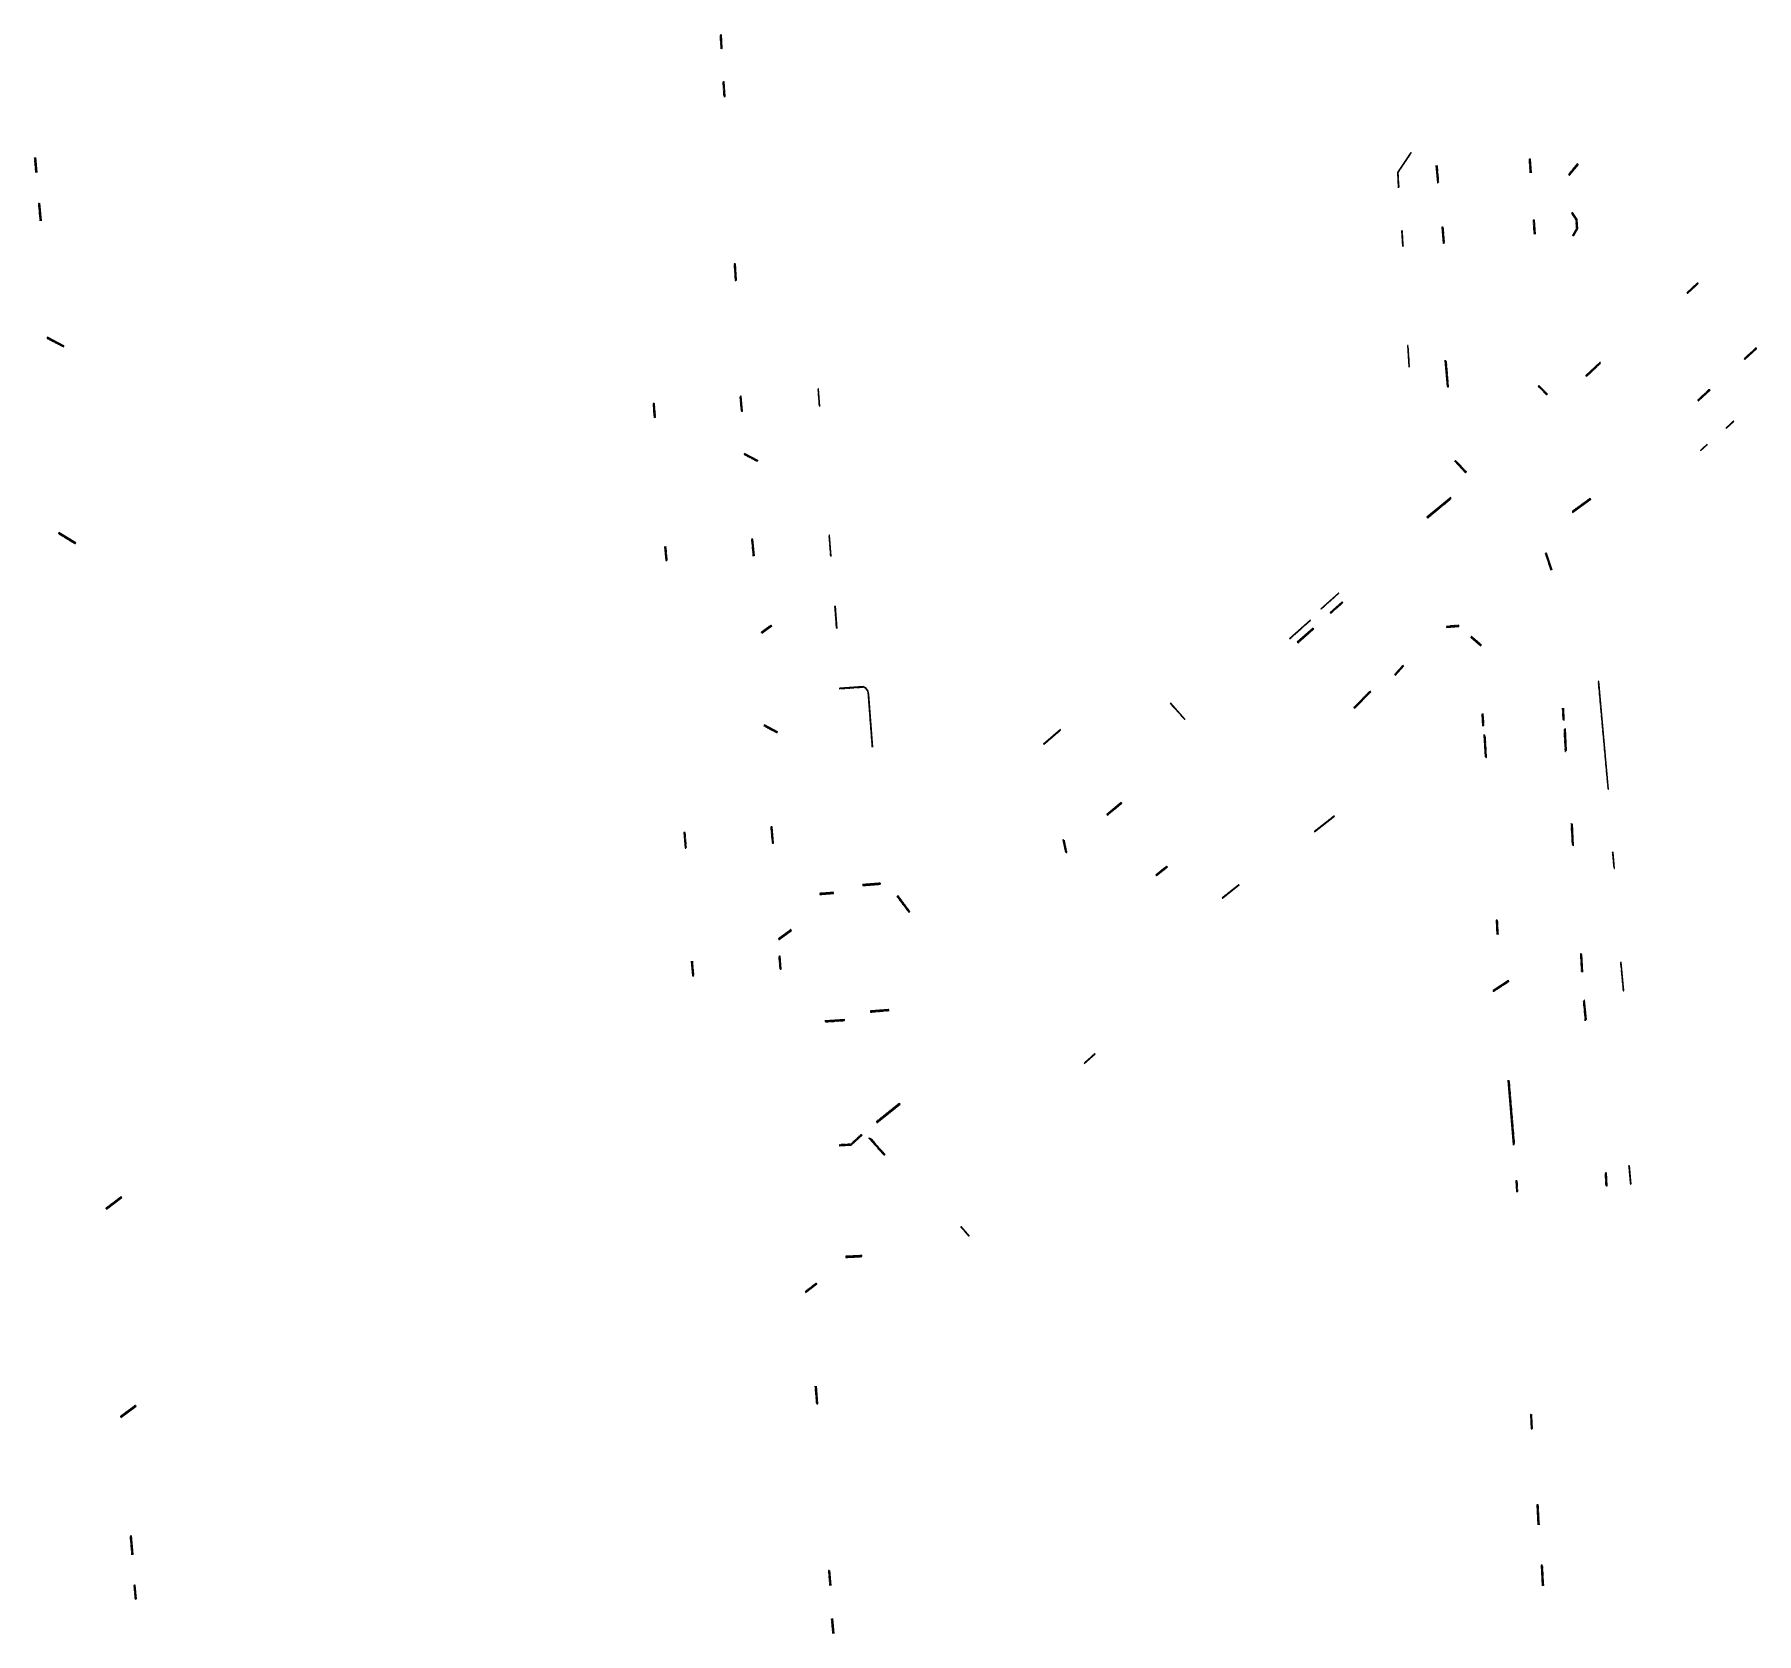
# Model space of a CAD drawing. Extents: x -9041 to 1682, y -8996 to 964.
import ezdxf

# ---------------------------------------------------------------- set-up
doc = ezdxf.new("R2010")
doc.units = 0

msp = doc.modelspace()

# ---------------------------------------------------------------- linework, layer by layer
at = {"layer": 'mg_to_dxf', "color": 40}
for points in [[(-4770.53, 963.41), (-4771.53, 963.34), (-4771.5, 962.93), (-4770.51, 963)], [(-4770.12, 957.01), (-4770.31, 960), (-4771.31, 959.94), (-4771.11, 956.94)], [(-4770.72, 950.96), (-4769.72, 951.02), (-4769.92, 954.01), (-4770.92, 953.95)], [(-4769.33, 945.03), (-4769.53, 948.03), (-4770.53, 947.96), (-4770.33, 944.97)], [(-4769.94, 938.98), (-4768.94, 939.05), (-4769.14, 942.04), (-4770.14, 941.97)], [(-4768.75, 936.05), (-4769.75, 935.99), (-4769.55, 932.99), (-4768.55, 933.06)], [(-4769.54, 963.49), (-4769.51, 963.06), (-4768.51, 963.13), (-4768.54, 963.57)], [(-4768.16, 927.07), (-4768.36, 930.07), (-4769.36, 930), (-4769.16, 927.01)], [(-4768.31, 960.13), (-4769.31, 960.07), (-4769.12, 957.07), (-4768.12, 957.14)], [(-4768.96, 924.01), (-4768.77, 921.02), (-4767.77, 921.08), (-4767.97, 924.08)], [(-4768.92, 954.08), (-4768.73, 951.09), (-4767.73, 951.15), (-4767.92, 954.14)], [(-4768.38, 915.03), (-4767.38, 915.1), (-4767.58, 918.09), (-4768.57, 918.03)], [(-4768.34, 945.1), (-4767.34, 945.16), (-4767.53, 948.16), (-4768.53, 948.09)], [(-4766.99, 909.11), (-4767.19, 912.1), (-4768.18, 912.04), (-4767.99, 909.04)], [(-4768.14, 942.11), (-4767.95, 939.11), (-4766.95, 939.18), (-4767.14, 942.17)], [(-4767.79, 906.05), (-4767.6, 903.06), (-4766.6, 903.12), (-4766.8, 906.12)], [(-4766.56, 933.19), (-4766.75, 936.18), (-4767.75, 936.12), (-4767.56, 933.12)], [(-4761.78, 875.38), (-4760.79, 875.45), (-4766.55, 963.73), (-4767.54, 963.65)], [(-4766.21, 897.14), (-4766.4, 900.13), (-4767.4, 900.06), (-4767.21, 897.07)], [(-4767.16, 927.14), (-4766.17, 927.2), (-4766.36, 930.2), (-4767.36, 930.13)], [(-4767.01, 894.08), (-4766.82, 891.08), (-4765.82, 891.15), (-4766.01, 894.14)], [(-4765.97, 924.21), (-4766.97, 924.14), (-4766.77, 921.15), (-4765.78, 921.21)], [(-4765.62, 888.15), (-4766.62, 888.09), (-4766.43, 885.1), (-4765.43, 885.16)], [(-4765.39, 915.23), (-4765.58, 918.22), (-4766.58, 918.16), (-4766.38, 915.16)], [(-4765.23, 882.17), (-4766.23, 882.1), (-4766.04, 879.11), (-4765.04, 879.17)], [(-4766.19, 912.17), (-4765.99, 909.18), (-4765, 909.24), (-4765.19, 912.23)], [(-4765.77, 875.1), (-4764.78, 875.17), (-4764.84, 876.18), (-4765.84, 876.11)], [(-4765.8, 906.18), (-4765.6, 903.19), (-4764.6, 903.25), (-4764.8, 906.25)], [(-4764.55, 963.89), (-4765.55, 963.81), (-4759.79, 875.52), (-4758.79, 875.59)], [(-4764.21, 897.27), (-4764.41, 900.26), (-4765.41, 900.19), (-4765.21, 897.2)], [(-4765.02, 894.21), (-4764.82, 891.21), (-4763.82, 891.28), (-4764.02, 894.27)], [(-4764.43, 885.23), (-4763.43, 885.29), (-4763.63, 888.28), (-4764.63, 888.22)], [(-4763.04, 879.3), (-4763.24, 882.3), (-4764.24, 882.23), (-4764.04, 879.24)], [(-4763.78, 875.24), (-4762.78, 875.31), (-4762.85, 876.31), (-4763.84, 876.24)], [(-4753.62, 664.43), (-4752.62, 664.49), (-4752.82, 667.49), (-4753.82, 667.42)], [(-4753.23, 658.44), (-4752.23, 658.51), (-4752.43, 661.5), (-4753.43, 661.44)], [(-4752.04, 655.51), (-4753.04, 655.45), (-4752.84, 652.46), (-4751.84, 652.52)], [(-4751.65, 649.53), (-4752.65, 649.46), (-4752.45, 646.47), (-4751.45, 646.53)], [(-4752.25, 643.47), (-4752.06, 640.48), (-4751.06, 640.55), (-4751.26, 643.54)], [(-4751.82, 667.55), (-4751.63, 664.56), (-4750.63, 664.63), (-4750.82, 667.62)], [(-4750.43, 661.63), (-4751.43, 661.57), (-4751.24, 658.57), (-4750.24, 658.64)], [(-4751.04, 655.58), (-4750.84, 652.59), (-4749.85, 652.65), (-4750.04, 655.64)], [(-4750.45, 646.6), (-4749.46, 646.66), (-4749.65, 649.66), (-4750.65, 649.59)], [(-4749.07, 640.68), (-4749.26, 643.67), (-4750.26, 643.6), (-4750.06, 640.61)], [(-4748.93, 669.24), (-4749.92, 669.17), (-4743.92, 577.12), (-4742.92, 577.16)], [(-4741.92, 577.21), (-4740.92, 577.25), (-4746.93, 669.38), (-4747.93, 669.31)], [(-4751.67, 634.49), (-4750.67, 634.56), (-4750.87, 637.55), (-4751.86, 637.49)], [(-4750.28, 628.57), (-4750.48, 631.56), (-4751.47, 631.5), (-4751.28, 628.51)], [(-4751.08, 625.51), (-4750.89, 622.52), (-4749.89, 622.58), (-4750.09, 625.58)], [(-4750.69, 619.53), (-4750.5, 616.53), (-4749.5, 616.6), (-4749.69, 619.59)], [(-4749.3, 613.6), (-4750.3, 613.54), (-4750.11, 610.54), (-4749.11, 610.61)], [(-4749.72, 604.56), (-4748.72, 604.62), (-4748.91, 607.62), (-4749.91, 607.55)], [(-4748.87, 637.68), (-4749.87, 637.62), (-4749.67, 634.62), (-4748.68, 634.69)], [(-4749.33, 598.57), (-4748.33, 598.63), (-4748.52, 601.63), (-4749.52, 601.56)], [(-4748.28, 628.7), (-4748.48, 631.7), (-4749.48, 631.63), (-4749.28, 628.64)], [(-4749.13, 595.58), (-4748.94, 592.58), (-4747.94, 592.65), (-4748.13, 595.64)], [(-4748.09, 625.71), (-4749.09, 625.64), (-4748.89, 622.65), (-4747.89, 622.71)], [(-4748.74, 589.59), (-4748.54, 586.6), (-4747.55, 586.66), (-4747.74, 589.65)], [(-4748.7, 619.66), (-4748.5, 616.66), (-4747.5, 616.73), (-4747.7, 619.72)], [(-4748.15, 580.61), (-4747.16, 580.67), (-4747.35, 583.67), (-4748.35, 583.6)], [(-4748.31, 613.67), (-4748.11, 610.67), (-4747.11, 610.74), (-4747.31, 613.73)], [(-4746.96, 577.68), (-4747.96, 577.61), (-4747.92, 576.96), (-4746.92, 577)], [(-4747.92, 607.68), (-4747.72, 604.69), (-4746.72, 604.75), (-4746.92, 607.75)], [(-4747.52, 601.69), (-4747.33, 598.7), (-4746.33, 598.76), (-4746.53, 601.76)], [(-4746.14, 595.77), (-4747.13, 595.71), (-4746.94, 592.71), (-4745.94, 592.78)], [(-4746.55, 586.73), (-4745.55, 586.79), (-4745.75, 589.78), (-4746.74, 589.72)], [(-4745.16, 580.8), (-4745.36, 583.8), (-4746.35, 583.73), (-4746.16, 580.74)], [(-4744.92, 577.08), (-4744.96, 577.81), (-4745.96, 577.74), (-4745.92, 577.04)], [(-552.21, 103.58), (-469.42, 226.93), (-469.94, 227.94), (-553.09, 103.91)], [(-473.73, 216.91), (-474.56, 217.47), (-476.23, 214.98), (-475.4, 214.42)], [(-470.39, 221.9), (-471.22, 222.45), (-472.89, 219.96), (-472.06, 219.4)], [(-469.54, 224.94), (-468.71, 224.39), (-468.38, 224.89), (-468.9, 225.91)], [(-9040.14, 195.48), (-9041.13, 195.39), (-9040.87, 192.4), (-9039.87, 192.49)], [(-9039.61, 189.5), (-9040.61, 189.42), (-9040.34, 186.43), (-9039.35, 186.52)], [(-9039.82, 180.45), (-9038.82, 180.54), (-9039.08, 183.53), (-9040.08, 183.44)], [(-9039.29, 174.47), (-9038.29, 174.56), (-9038.56, 177.55), (-9039.55, 177.46)], [(-9038.15, 195.66), (-9039.14, 195.57), (-9038.88, 192.58), (-9037.88, 192.67)], [(-9037.76, 168.58), (-9038.03, 171.57), (-9039.02, 171.49), (-9038.76, 168.5)], [(-9038.35, 186.6), (-9037.35, 186.69), (-9037.62, 189.68), (-9038.61, 189.59)], [(-9037.5, 165.6), (-9038.5, 165.51), (-9038.23, 162.52), (-9037.24, 162.61)], [(-9037.09, 183.7), (-9038.09, 183.61), (-9037.82, 180.63), (-9036.83, 180.71)], [(-9036.97, 159.62), (-9037.97, 159.53), (-9037.71, 156.54), (-9036.71, 156.63)], [(-9036.56, 177.73), (-9037.56, 177.64), (-9037.3, 174.65), (-9036.3, 174.74)], [(-9037.18, 150.57), (-9036.18, 150.65), (-9036.45, 153.64), (-9037.44, 153.56)], [(-9029.11, 104.62), (-9028.11, 104.69), (-9036.36, 198.13), (-9037.36, 198.08)], [(-9037.03, 171.66), (-9036.77, 168.67), (-9035.77, 168.76), (-9036.04, 171.75)], [(-9035.92, 147.67), (-9036.92, 147.58), (-9036.65, 144.59), (-9035.66, 144.68)], [(-9035.51, 165.77), (-9036.51, 165.68), (-9036.24, 162.7), (-9035.25, 162.78)], [(-9035.13, 138.7), (-9035.39, 141.69), (-9036.39, 141.6), (-9036.13, 138.61)], [(-9035.98, 159.71), (-9035.71, 156.72), (-9034.72, 156.81), (-9034.98, 159.8)], [(-9034.87, 135.71), (-9035.86, 135.62), (-9035.6, 132.64), (-9034.6, 132.72)], [(-9034.46, 153.82), (-9035.45, 153.73), (-9035.19, 150.74), (-9034.19, 150.83)], [(-9034.36, 198.24), (-9035.36, 198.19), (-9027.12, 104.77), (-9026.12, 104.85)], [(-9034.34, 129.74), (-9035.33, 129.65), (-9035.07, 126.66), (-9034.08, 126.75)], [(-9033.93, 147.84), (-9034.92, 147.75), (-9034.66, 144.77), (-9033.66, 144.85)], [(-9034.54, 120.68), (-9033.55, 120.77), (-9033.81, 123.76), (-9034.81, 123.67)], [(-9034.4, 141.78), (-9034.13, 138.79), (-9033.14, 138.88), (-9033.4, 141.87)], [(-9034.02, 114.71), (-9033.02, 114.79), (-9033.28, 117.78), (-9034.28, 117.69)], [(-9033.87, 135.8), (-9033.61, 132.81), (-9032.61, 132.9), (-9032.87, 135.89)], [(-9033.75, 111.72), (-9033.49, 108.73), (-9032.49, 108.82), (-9032.76, 111.81)], [(-9033.08, 126.84), (-9032.08, 126.92), (-9032.35, 129.91), (-9033.34, 129.82)], [(-9032.82, 123.85), (-9032.55, 120.86), (-9031.56, 120.95), (-9031.82, 123.93)], [(-9031.29, 117.96), (-9032.29, 117.87), (-9032.02, 114.88), (-9031.03, 114.97)], [(-9030.76, 111.98), (-9031.76, 111.89), (-9031.5, 108.9), (-9030.5, 108.99)], [(-549.8, 105.38), (-548.97, 104.83), (-547.3, 107.32), (-548.13, 107.87)], [(-545.63, 109.81), (-543.95, 112.3), (-544.78, 112.86), (-546.46, 110.36)], [(-540.61, 117.28), (-541.44, 117.84), (-543.11, 115.35), (-542.28, 114.79)], [(-539.77, 120.33), (-538.94, 119.77), (-537.27, 122.26), (-538.1, 122.82)], [(-533.92, 127.24), (-534.75, 127.8), (-536.42, 125.31), (-535.59, 124.75)], [(-533.08, 130.29), (-532.25, 129.73), (-530.58, 132.22), (-531.41, 132.78)], [(-528.91, 134.72), (-527.23, 137.21), (-528.06, 137.76), (-529.74, 135.27)], [(-523.89, 142.19), (-524.72, 142.75), (-526.39, 140.25), (-525.56, 139.7)], [(-522.22, 144.68), (-520.55, 147.17), (-521.38, 147.73), (-523.05, 145.24)], [(-519.7, 150.22), (-518.87, 149.66), (-517.2, 152.15), (-518.03, 152.71)], [(-515.53, 154.64), (-513.86, 157.13), (-514.69, 157.69), (-516.36, 155.2)], [(-510.51, 162.12), (-511.34, 162.67), (-513.02, 160.18), (-512.19, 159.62)], [(-507.17, 167.1), (-508, 167.65), (-509.67, 165.16), (-508.84, 164.61)], [(-506.33, 170.15), (-505.5, 169.59), (-503.83, 172.08), (-504.66, 172.64)], [(-502.15, 174.57), (-500.48, 177.06), (-501.31, 177.62), (-502.98, 175.13)], [(-498.81, 179.55), (-497.14, 182.04), (-497.97, 182.6), (-499.64, 180.11)], [(-496.3, 185.09), (-495.47, 184.53), (-493.79, 187.02), (-494.62, 187.58)], [(-492.12, 189.51), (-490.45, 192.01), (-491.28, 192.56), (-492.95, 190.07)], [(-489.61, 195.05), (-488.78, 194.5), (-487.11, 196.99), (-487.94, 197.54)], [(-485.43, 199.48), (-483.76, 201.97), (-484.59, 202.53), (-486.26, 200.04)], [(-482.92, 205.02), (-482.09, 204.46), (-480.42, 206.95), (-481.25, 207.51)], [(-479.58, 210), (-478.75, 209.44), (-477.07, 211.93), (-477.9, 212.49)], [(-304.29, 38.53), (-303.35, 39.29), (-311.97, 147.12), (-312.96, 147.03)], [(-309.98, 147.29), (-310.97, 147.2), (-302.41, 40.05), (-301.46, 40.82)], [(-307.98, 147.47), (-308.98, 147.38), (-308.8, 145.08), (-307.8, 145.16)], [(-308.32, 139.1), (-307.32, 139.18), (-307.56, 142.17), (-308.56, 142.09)], [(-307.08, 136.19), (-308.08, 136.11), (-307.84, 133.12), (-306.84, 133.2)], [(-307.6, 130.13), (-307.36, 127.14), (-306.36, 127.22), (-306.6, 130.21)], [(-307.12, 124.15), (-306.88, 121.16), (-305.89, 121.24), (-306.13, 124.23)], [(-305.8, 145.32), (-305.99, 147.64), (-306.99, 147.56), (-306.8, 145.24)], [(-306.4, 115.18), (-305.41, 115.26), (-305.65, 118.25), (-306.64, 118.17)], [(-305.57, 142.33), (-306.56, 142.25), (-306.32, 139.26), (-305.33, 139.34)], [(-305.93, 109.2), (-304.93, 109.28), (-305.17, 112.27), (-306.17, 112.19)], [(-306.08, 136.27), (-305.85, 133.28), (-304.85, 133.36), (-305.09, 136.35)], [(-305.61, 130.29), (-305.37, 127.3), (-304.37, 127.38), (-304.61, 130.37)], [(-305.13, 124.31), (-304.89, 121.32), (-303.89, 121.4), (-304.13, 124.39)], [(-303.41, 115.42), (-303.65, 118.41), (-304.65, 118.33), (-304.41, 115.34)], [(-303.93, 109.35), (-302.94, 109.43), (-303.18, 112.42), (-304.17, 112.35)], [(267.69, 187.62), (267.67, 187.89), (266.68, 187.83), (266.69, 187.56)], [(266.86, 184.83), (267.86, 184.89), (267.69, 187.62), (266.69, 187.56)], [(267.05, 181.84), (267.24, 178.84), (268.23, 178.91), (268.05, 181.9)], [(268.42, 175.91), (267.42, 175.85), (267.61, 172.85), (268.61, 172.92)], [(267.98, 166.87), (268.98, 166.93), (268.8, 169.92), (267.8, 169.86)], [(269.36, 160.94), (269.17, 163.93), (268.17, 163.87), (268.36, 160.88)], [(269.54, 157.95), (268.54, 157.88), (268.73, 154.89), (269.73, 154.95)], [(269.69, 187.74), (269.67, 188.01), (268.67, 187.95), (268.69, 187.68)], [(269.86, 185.02), (269.69, 187.74), (268.69, 187.68), (268.86, 184.96)], [(269.92, 151.96), (268.92, 151.9), (269.1, 148.9), (270.1, 148.96)], [(270.23, 179.03), (270.04, 182.02), (269.05, 181.96), (269.23, 178.97)], [(270.29, 145.97), (269.29, 145.91), (269.48, 142.91), (270.48, 142.98)], [(269.42, 175.97), (269.61, 172.98), (270.6, 173.04), (270.42, 176.04)], [(270.66, 139.98), (269.67, 139.92), (269.85, 136.92), (270.85, 136.99)], [(270.79, 170.05), (269.79, 169.99), (269.98, 166.99), (270.98, 167.05)], [(270.04, 133.93), (270.23, 130.94), (271.22, 131), (271.04, 133.99)], [(271.16, 164.06), (270.17, 164), (270.35, 161), (271.35, 161.06)], [(271.6, 125.01), (271.41, 128), (270.41, 127.94), (270.6, 124.95)], [(271.54, 158.07), (270.54, 158.01), (270.73, 155.01), (271.73, 155.08)], [(276.04, 101.94), (277.04, 102.01), (271.68, 187.86), (270.69, 187.8)], [(271.97, 119.02), (271.78, 122.02), (270.79, 121.95), (270.97, 118.96)], [(271.1, 149.03), (272.1, 149.09), (271.91, 152.08), (270.91, 152.02)], [(272.35, 113.03), (272.16, 116.03), (271.16, 115.97), (271.35, 112.97)], [(271.29, 146.03), (271.47, 143.04), (272.47, 143.1), (272.29, 146.09)], [(271.72, 106.98), (272.72, 107.05), (272.53, 110.04), (271.53, 109.98)], [(272.66, 140.11), (271.66, 140.04), (271.85, 137.05), (272.85, 137.11)], [(273.03, 134.12), (272.04, 134.06), (272.22, 131.06), (273.22, 131.12)], [(273.59, 125.13), (273.41, 128.13), (272.41, 128.07), (272.6, 125.07)], [(272.68, 187.93), (278.04, 102.08), (279.04, 102.15), (273.68, 187.99)], [(273.97, 119.15), (273.78, 122.14), (272.78, 122.08), (272.97, 119.08)], [(273.34, 113.1), (274.34, 113.16), (274.15, 116.15), (273.16, 116.09)], [(274.53, 110.16), (273.53, 110.1), (273.72, 107.11), (274.71, 107.17)], [(514.28, 89.26), (515.05, 88.63), (569.68, 155.07), (568.91, 155.71)], [(570.46, 154.43), (515.83, 88), (516.61, 87.37), (571.23, 153.8)], [(522.94, 104.53), (524.85, 106.84), (524.08, 107.48), (522.17, 105.16)], [(526.76, 109.16), (528.66, 111.48), (527.89, 112.11), (525.98, 109.79)], [(528.3, 107.89), (530.21, 110.21), (529.43, 110.84), (527.53, 108.52)], [(531.7, 116.75), (529.79, 114.43), (530.57, 113.79), (532.47, 116.11)], [(534.02, 114.84), (533.24, 115.48), (531.34, 113.16), (532.11, 112.52)], [(536.28, 120.75), (535.51, 121.38), (533.6, 119.06), (534.38, 118.43)], [(537.83, 119.48), (537.05, 120.11), (535.15, 117.79), (535.92, 117.16)], [(540.09, 125.38), (539.32, 126.02), (537.42, 123.7), (538.19, 123.06)], [(540.87, 124.75), (538.96, 122.43), (539.73, 121.79), (541.64, 124.11)], [(543.9, 130.01), (543.13, 130.65), (541.23, 128.33), (542, 127.7)], [(542.77, 127.06), (543.54, 126.43), (545.45, 128.74), (544.68, 129.38)], [(547.71, 134.65), (546.94, 135.28), (545.04, 132.97), (545.81, 132.33)], [(549.26, 133.38), (548.49, 134.01), (546.58, 131.7), (547.35, 131.06)], [(549.62, 136.97), (551.53, 139.28), (550.75, 139.92), (548.85, 137.6)], [(553.07, 138.01), (552.3, 138.65), (550.39, 136.33), (551.16, 135.7)], [(552.66, 142.24), (553.43, 141.6), (555.34, 143.92), (554.56, 144.55)], [(556.88, 142.65), (556.11, 143.28), (554.2, 140.97), (554.98, 140.33)], [(559.15, 148.55), (558.37, 149.19), (556.47, 146.87), (557.24, 146.24)], [(559.92, 147.92), (558.01, 145.6), (558.79, 144.97), (560.69, 147.28)], [(562.18, 153.82), (560.28, 151.51), (561.05, 150.87), (562.96, 153.19)], [(562.6, 149.6), (564.5, 151.92), (563.73, 152.55), (561.82, 150.23)], [(564.09, 156.14), (564.86, 155.5), (566.6, 157.61), (565.83, 158.25)], [(566.41, 154.23), (568.14, 156.34), (567.37, 156.98), (565.64, 154.87)], [(566.6, 157.61), (566.77, 157.82), (566, 158.46), (565.83, 158.25)], [(568.14, 156.34), (568.31, 156.55), (567.54, 157.19), (567.37, 156.98)], [(-9032.1, 104.39), (-9032.23, 105.83), (-9033.23, 105.74), (-9033.1, 104.31)], [(-9030.24, 106), (-9031.23, 105.92), (-9031.11, 104.47), (-9030.11, 104.54)], [(-553.09, 103.91), (-547.4, 9.01), (-546.44, 9.6), (-552.21, 103.58)], [(-551.04, 100.71), (-550.86, 97.71), (-549.86, 97.77), (-550.05, 100.77)], [(-550.49, 91.72), (-549.49, 91.79), (-549.68, 94.78), (-550.67, 94.72)], [(-549.31, 88.79), (-550.31, 88.73), (-550.12, 85.73), (-549.12, 85.8)], [(-548.75, 79.81), (-548.94, 82.8), (-549.94, 82.74), (-549.75, 79.75)], [(-548.57, 76.81), (-549.57, 76.75), (-549.38, 73.76), (-548.39, 73.82)], [(-548.2, 70.82), (-549.2, 70.76), (-549.02, 67.77), (-548.02, 67.83)], [(-547.65, 61.84), (-547.83, 64.84), (-548.83, 64.77), (-548.65, 61.78)], [(-547.46, 58.85), (-548.46, 58.79), (-548.28, 55.79), (-547.28, 55.85)], [(-546.91, 49.86), (-547.1, 52.86), (-548.09, 52.8), (-547.91, 49.8)], [(-546.54, 43.88), (-546.73, 46.87), (-547.73, 46.81), (-547.54, 43.81)], [(-546.17, 37.89), (-546.36, 40.88), (-547.36, 40.82), (-547.17, 37.83)], [(-546.8, 31.84), (-545.81, 31.9), (-545.99, 34.89), (-546.99, 34.83)], [(-545.44, 25.91), (-545.62, 28.9), (-546.62, 28.84), (-546.43, 25.85)], [(-545.07, 19.92), (-545.25, 22.92), (-546.25, 22.85), (-546.07, 19.86)], [(-545.7, 13.87), (-544.7, 13.93), (-544.88, 16.93), (-545.88, 16.87)], [(-545.47, 10.2), (-544.51, 10.8), (-544.51, 10.94), (-545.51, 10.88)], [(-304.45, 103.29), (-304.69, 106.28), (-305.69, 106.2), (-305.45, 103.21)], [(-304.21, 100.3), (-305.21, 100.22), (-304.97, 97.23), (-303.97, 97.31)], [(-304.49, 91.25), (-303.5, 91.33), (-303.73, 94.32), (-304.73, 94.24)], [(-304.01, 85.27), (-303.02, 85.35), (-303.26, 88.34), (-304.25, 88.26)], [(-303.54, 79.29), (-302.54, 79.37), (-302.78, 82.36), (-303.77, 82.28)], [(-303.45, 103.37), (-302.46, 103.45), (-302.7, 106.44), (-303.69, 106.36)], [(-302.06, 73.39), (-302.3, 76.38), (-303.3, 76.3), (-303.06, 73.31)], [(-302.98, 97.39), (-301.98, 97.47), (-302.22, 100.46), (-303.22, 100.38)], [(-302.82, 70.32), (-302.58, 67.33), (-301.58, 67.41), (-301.82, 70.4)], [(-302.5, 91.41), (-301.5, 91.49), (-301.74, 94.48), (-302.74, 94.4)], [(-302.34, 64.34), (-302.1, 61.35), (-301.1, 61.43), (-301.34, 64.42)], [(-302.26, 88.42), (-302.02, 85.43), (-301.02, 85.51), (-301.26, 88.5)], [(-300.63, 55.45), (-300.87, 58.44), (-301.86, 58.36), (-301.62, 55.37)], [(-300.78, 82.52), (-301.78, 82.44), (-301.54, 79.45), (-300.55, 79.53)], [(-300.15, 49.47), (-300.39, 52.46), (-301.38, 52.38), (-301.14, 49.39)], [(-301.06, 73.47), (-300.07, 73.55), (-300.31, 76.54), (-301.3, 76.46)], [(-299.91, 46.48), (-300.91, 46.4), (-300.67, 43.41), (-299.67, 43.48)], [(-299.59, 67.57), (-299.83, 70.56), (-300.82, 70.48), (-300.59, 67.49)], [(-299.35, 64.58), (-300.35, 64.5), (-300.11, 61.51), (-299.11, 61.59)], [(-299.63, 55.53), (-298.63, 55.61), (-298.87, 58.6), (-299.87, 58.52)], [(-299.15, 49.55), (-298.15, 49.63), (-298.39, 52.62), (-299.39, 52.54)], [(-297.92, 46.63), (-297.92, 46.63), (-298.91, 46.56), (-298.67, 43.56)], [(-297.92, 46.63), (-297.92, 46.63), (-298.67, 43.56), (-297.69, 43.87)], [(-297.69, 43.87), (-297.69, 43.87), (-298.67, 43.56), (-298.01, 43.62)], [(271.91, 103.99), (272.05, 101.66), (273.05, 101.73), (272.91, 104.05)], [(274.05, 101.8), (275.05, 101.87), (274.9, 104.18), (273.9, 104.11)], [(512.65, 93.57), (511.17, 91.77), (511.94, 91.15), (513.42, 92.94)], [(512.72, 90.52), (513.5, 89.89), (514.96, 91.67), (514.19, 92.3)], [(514.55, 95.89), (515.32, 95.26), (517.23, 97.57), (516.46, 98.21)], [(518.77, 96.3), (518, 96.94), (516.1, 94.62), (516.87, 93.99)], [(519.13, 99.89), (521.04, 102.21), (520.27, 102.84), (518.36, 100.53)], [(519.91, 99.26), (520.68, 98.62), (522.58, 100.94), (521.81, 101.57)], [(524.49, 103.26), (526.39, 105.57), (525.62, 106.21), (523.72, 103.89)], [(-9014.7, -88.42), (-9015.7, -88.51), (-9015.44, -91.5), (-9014.44, -91.41)], [(-9014.18, -94.4), (-9015.17, -94.49), (-9014.91, -97.47), (-9013.91, -97.39)], [(-9013.65, -100.38), (-9014.64, -100.46), (-9014.38, -103.45), (-9013.38, -103.36)], [(-9013.12, -106.35), (-9014.12, -106.44), (-9013.85, -109.43), (-9012.86, -109.34)], [(-9013.71, -88.33), (-9013.44, -91.32), (-9012.45, -91.23), (-9012.71, -88.25)], [(-9013.18, -94.31), (-9012.92, -97.3), (-9011.92, -97.21), (-9012.18, -94.22)], [(-9012.39, -103.28), (-9011.39, -103.19), (-9011.66, -100.2), (-9012.65, -100.29)], [(-9012.13, -106.26), (-9011.86, -109.25), (-9010.87, -109.16), (-9011.13, -106.18)], [(-9002.18, -196.24), (-9001.19, -196.14), (-9010.86, -86.48), (-9011.86, -86.53)], [(-9008.86, -86.38), (-9009.86, -86.43), (-9000.19, -196.05), (-8999.19, -195.95)], [(-9012.59, -112.33), (-9013.59, -112.42), (-9013.33, -115.4), (-9012.33, -115.32)], [(-9012.8, -121.38), (-9011.8, -121.29), (-9012.07, -118.31), (-9013.06, -118.39)], [(-9011.54, -124.28), (-9012.54, -124.37), (-9012.27, -127.36), (-9011.28, -127.27)], [(-9012.01, -130.35), (-9011.75, -133.34), (-9010.75, -133.25), (-9011.01, -130.26)], [(-9011.33, -115.23), (-9010.34, -115.14), (-9010.6, -112.15), (-9011.6, -112.24)], [(-9011.48, -136.32), (-9011.22, -139.31), (-9010.22, -139.22), (-9010.49, -136.24)], [(-9011.07, -118.22), (-9010.81, -121.21), (-9009.81, -121.12), (-9010.07, -118.13)], [(-9010.95, -142.3), (-9010.69, -145.29), (-9009.69, -145.2), (-9009.96, -142.21)], [(-9010.28, -127.18), (-9009.28, -127.09), (-9009.55, -124.11), (-9010.54, -124.19)], [(-9010.16, -151.27), (-9009.17, -151.18), (-9009.43, -148.19), (-9010.43, -148.28)], [(-9009.75, -133.16), (-9008.76, -133.07), (-9009.02, -130.08), (-9010.02, -130.17)], [(-9009.64, -157.24), (-9008.64, -157.15), (-9008.9, -154.17), (-9009.9, -154.25)], [(-9008.23, -139.05), (-9008.49, -136.06), (-9009.49, -136.15), (-9009.23, -139.14)], [(-9009.37, -160.23), (-9009.11, -163.22), (-9008.11, -163.13), (-9008.38, -160.14)], [(-9007.97, -142.04), (-9008.96, -142.12), (-9008.7, -145.11), (-9007.7, -145.03)], [(-9008.85, -166.21), (-9008.58, -169.2), (-9007.59, -169.11), (-9007.85, -166.12)], [(-9008.43, -148.1), (-9008.17, -151.09), (-9007.17, -151), (-9007.44, -148.01)], [(-9008.32, -172.18), (-9008.05, -175.17), (-9007.06, -175.09), (-9007.32, -172.1)], [(-9007.91, -154.08), (-9007.64, -157.07), (-9006.65, -156.98), (-9006.91, -153.99)], [(-9007.79, -178.16), (-9007.53, -181.15), (-9006.53, -181.06), (-9006.79, -178.07)], [(-9007.12, -163.04), (-9006.12, -162.96), (-9006.38, -159.97), (-9007.38, -160.06)], [(-9007, -187.13), (-9006, -187.04), (-9006.27, -184.05), (-9007.26, -184.14)], [(-9006.59, -169.02), (-9005.59, -168.93), (-9005.86, -165.94), (-9006.85, -166.03)], [(-9006.47, -193.1), (-9005.48, -193.02), (-9005.74, -190.03), (-9006.74, -190.11)], [(-9006.33, -172.01), (-9006.06, -175), (-9005.07, -174.91), (-9005.33, -171.92)], [(-9006.16, -196.63), (-9005.17, -196.53), (-9005.21, -196), (-9006.21, -196.09)], [(-9005.8, -177.99), (-9005.54, -180.97), (-9004.54, -180.89), (-9004.8, -177.9)], [(-9005.27, -183.96), (-9005.01, -186.95), (-9004.01, -186.86), (-9004.28, -183.87)], [(-9004.74, -189.94), (-9004.48, -192.93), (-9003.48, -192.84), (-9003.75, -189.85)], [(-9003.18, -196.34), (-9003.22, -195.83), (-9004.22, -195.92), (-9004.17, -196.43)], [(292.62, -193.7), (292.61, -193.43), (291.61, -193.49), (291.62, -193.76)], [(291.79, -196.49), (292.79, -196.42), (292.62, -193.7), (291.62, -193.76)], [(291.98, -199.48), (292.17, -202.47), (293.17, -202.41), (292.98, -199.42)], [(293.35, -205.41), (292.35, -205.47), (292.54, -208.46), (293.54, -208.4)], [(292.92, -214.45), (293.91, -214.39), (293.73, -211.4), (292.73, -211.46)], [(294.62, -193.58), (294.6, -193.31), (293.6, -193.37), (293.62, -193.64)], [(294.79, -196.3), (294.62, -193.58), (293.62, -193.64), (293.79, -196.36)], [(295.16, -202.29), (294.98, -199.29), (293.98, -199.36), (294.16, -202.35)], [(294.35, -205.34), (294.54, -208.34), (295.54, -208.28), (295.35, -205.28)], [(295.72, -211.27), (294.72, -211.33), (294.91, -214.33), (295.91, -214.26)], [(300.97, -279.37), (301.97, -279.3), (296.61, -193.45), (295.62, -193.51)], [(297.61, -193.39), (302.97, -279.23), (303.97, -279.16), (298.61, -193.33)], [(530.91, -150.4), (530.08, -150.96), (531.76, -153.44), (532.59, -152.88)], [(533.42, -152.32), (534.25, -151.76), (532.56, -149.28), (531.73, -149.84)], [(562.12, -189.2), (533.28, -146.76), (532.6, -147.55), (561.12, -189.49)], [(534.28, -155.36), (533.45, -155.93), (535.14, -158.41), (535.96, -157.85)], [(533.95, -145.98), (563.11, -188.91), (564.11, -188.62), (534.63, -145.2)], [(535.1, -154.8), (536.79, -157.28), (537.62, -156.72), (535.93, -154.24)], [(537.65, -160.33), (536.82, -160.89), (538.51, -163.37), (539.33, -162.81)], [(539.3, -159.2), (538.48, -159.77), (540.16, -162.25), (540.99, -161.69)], [(540.19, -165.85), (541.88, -168.33), (542.7, -167.77), (541.02, -165.29)], [(542.67, -164.17), (541.85, -164.73), (543.53, -167.21), (544.36, -166.65)], [(546.07, -172.74), (544.39, -170.26), (543.56, -170.82), (545.25, -173.3)], [(547.73, -171.61), (546.04, -169.13), (545.22, -169.69), (546.9, -172.18)], [(549.44, -177.7), (547.76, -175.22), (546.93, -175.78), (548.62, -178.26)], [(551.1, -176.58), (549.41, -174.1), (548.59, -174.66), (550.27, -177.14)], [(552.81, -182.67), (551.13, -180.18), (550.3, -180.74), (551.99, -183.23)], [(553.64, -182.1), (554.47, -181.54), (552.78, -179.06), (551.96, -179.62)], [(555.36, -188.19), (556.18, -187.63), (554.5, -185.15), (553.67, -185.71)], [(556.15, -184.02), (555.33, -184.59), (557.01, -187.07), (557.84, -186.51)], [(558.24, -190.65), (557.72, -189.9), (556.9, -190.46), (557.24, -190.97)], [(558.23, -190.66), (557.24, -190.97), (557.42, -193.71), (558.41, -193.65)], [(558.6, -196.65), (557.6, -196.71), (557.79, -199.7), (558.79, -199.64)], [(558.97, -202.63), (557.98, -202.7), (558.16, -205.69), (559.16, -205.63)], [(559.35, -208.62), (558.35, -208.68), (558.54, -211.68), (559.53, -211.62)], [(559.4, -188.81), (558.57, -189.37), (559.19, -190.27), (560.17, -189.94)], [(560.17, -189.94), (559.19, -190.27), (559.41, -193.59), (560.41, -193.53)], [(559.79, -199.58), (560.78, -199.52), (560.6, -196.52), (559.6, -196.58)], [(559.97, -202.57), (560.16, -205.57), (561.16, -205.5), (560.97, -202.51)], [(561.34, -208.5), (560.35, -208.56), (560.53, -211.55), (561.53, -211.49)], [(565.69, -245.98), (562.12, -189.2), (561.12, -189.49), (564.67, -245.75)], [(563.11, -188.91), (566.7, -246.22), (567.72, -246.45), (564.11, -188.62)], [(-520.92, -357.07), (-519.96, -356.43), (-526.04, -257.74), (-527.04, -257.71)], [(-524.87, -260.51), (-523.87, -260.45), (-524.03, -257.8), (-525.03, -257.77)], [(-523.5, -266.44), (-523.68, -263.45), (-524.68, -263.51), (-524.5, -266.5)], [(-523.13, -272.43), (-523.31, -269.43), (-524.31, -269.5), (-524.13, -272.49)], [(-522.95, -275.42), (-523.94, -275.48), (-523.76, -278.48), (-522.76, -278.42)], [(-522.39, -284.41), (-522.58, -281.41), (-523.57, -281.47), (-523.39, -284.47)], [(-522.21, -287.4), (-523.21, -287.46), (-523.02, -290.46), (-522.02, -290.39)], [(-522.65, -296.44), (-521.65, -296.38), (-521.84, -293.39), (-522.84, -293.45)], [(-522.47, -299.44), (-522.28, -302.43), (-521.29, -302.37), (-521.47, -299.38)], [(-522.1, -305.43), (-521.92, -308.42), (-520.92, -308.36), (-521.1, -305.37)], [(-520.73, -311.35), (-521.73, -311.42), (-521.55, -314.41), (-520.55, -314.35)], [(-521.36, -317.41), (-521.18, -320.4), (-520.18, -320.34), (-520.36, -317.34)], [(-268.4, -337.26), (-267.43, -336.79), (-275.52, -235.63), (-276.51, -235.74)], [(-273.53, -235.4), (-274.53, -235.52), (-266.47, -336.33), (-265.5, -335.86)], [(-272.24, -239.02), (-271.24, -238.94), (-271.48, -235.94), (-272.48, -236.02)], [(-270.77, -244.92), (-271, -241.93), (-272, -242.01), (-271.76, -245)], [(-271.52, -247.99), (-271.28, -250.98), (-270.29, -250.9), (-270.53, -247.91)], [(-270.05, -253.89), (-271.04, -253.97), (-270.81, -256.96), (-269.81, -256.88)], [(-270.33, -262.94), (-269.33, -262.86), (-269.57, -259.87), (-270.57, -259.95)], [(-269.49, -235.79), (-270.49, -235.87), (-270.25, -238.86), (-269.25, -238.78)], [(-269.85, -268.92), (-268.85, -268.84), (-269.09, -265.85), (-270.09, -265.93)], [(-269.77, -244.84), (-268.77, -244.76), (-269.01, -241.77), (-270.01, -241.85)], [(-268.61, -271.83), (-269.61, -271.91), (-269.37, -274.9), (-268.37, -274.82)], [(-269.29, -250.82), (-268.29, -250.74), (-268.53, -247.75), (-269.53, -247.83)], [(-268.14, -277.81), (-269.13, -277.89), (-268.89, -280.88), (-267.9, -280.8)], [(-268.81, -256.8), (-267.82, -256.72), (-268.05, -253.73), (-269.05, -253.81)], [(-267.42, -286.78), (-267.66, -283.79), (-268.65, -283.87), (-268.41, -286.86)], [(-268.57, -259.79), (-268.33, -262.78), (-267.34, -262.7), (-267.58, -259.71)], [(-267.94, -292.84), (-266.94, -292.76), (-267.18, -289.77), (-268.18, -289.85)], [(-268.09, -265.77), (-267.86, -268.76), (-266.86, -268.68), (-267.1, -265.69)], [(-266.46, -298.74), (-266.7, -295.75), (-267.7, -295.83), (-267.46, -298.82)], [(-267.38, -274.74), (-266.38, -274.66), (-266.62, -271.67), (-267.62, -271.75)], [(-266.98, -304.81), (-265.98, -304.73), (-266.22, -301.73), (-267.22, -301.81)], [(-265.9, -280.64), (-266.14, -277.65), (-267.14, -277.73), (-266.9, -280.72)], [(-266.5, -310.79), (-265.51, -310.71), (-265.74, -307.72), (-266.74, -307.8)], [(-265.66, -283.63), (-266.66, -283.71), (-266.42, -286.7), (-265.42, -286.62)], [(-266.26, -313.78), (-266.02, -316.77), (-265.03, -316.69), (-265.27, -313.7)], [(-265.94, -292.68), (-264.95, -292.6), (-265.19, -289.61), (-266.18, -289.69)], [(-264.55, -322.67), (-264.79, -319.68), (-265.79, -319.76), (-265.55, -322.75)], [(-264.71, -295.59), (-265.7, -295.67), (-265.46, -298.66), (-264.47, -298.59)], [(-265.23, -301.66), (-264.99, -304.65), (-263.99, -304.57), (-264.23, -301.58)], [(-264.51, -310.63), (-263.51, -310.55), (-263.75, -307.56), (-264.75, -307.64)], [(-264.27, -313.62), (-264.03, -316.61), (-263.03, -316.53), (-263.27, -313.54)], [(-262.79, -319.52), (-263.79, -319.6), (-263.55, -322.59), (-262.56, -322.51)], [(294.29, -220.38), (294.1, -217.38), (293.1, -217.45), (293.29, -220.44)], [(294.47, -223.37), (293.48, -223.43), (293.66, -226.43), (294.66, -226.37)], [(294.85, -229.36), (293.85, -229.42), (294.04, -232.42), (295.03, -232.35)], [(295.22, -235.35), (294.22, -235.41), (294.41, -238.4), (295.41, -238.34)], [(295.59, -241.34), (294.6, -241.4), (294.78, -244.39), (295.78, -244.33)], [(294.97, -247.39), (295.16, -250.38), (296.16, -250.32), (295.97, -247.33)], [(296.1, -217.26), (295.1, -217.32), (295.29, -220.32), (296.28, -220.25)], [(296.53, -256.31), (296.34, -253.31), (295.34, -253.38), (295.53, -256.37)], [(296.47, -223.25), (295.47, -223.31), (295.66, -226.3), (296.66, -226.24)], [(296.9, -262.3), (296.72, -259.3), (295.72, -259.36), (295.9, -262.36)], [(296.03, -232.29), (297.03, -232.23), (296.84, -229.24), (295.85, -229.3)], [(297.28, -268.28), (297.09, -265.29), (296.09, -265.35), (296.28, -268.35)], [(296.22, -235.29), (296.41, -238.28), (297.4, -238.22), (297.22, -235.22)], [(296.65, -274.33), (297.65, -274.27), (297.46, -271.28), (296.47, -271.34)], [(297.59, -241.21), (296.59, -241.27), (296.78, -244.27), (297.78, -244.21)], [(296.84, -277.33), (296.98, -279.66), (297.98, -279.58), (297.84, -277.27)], [(297.96, -247.2), (296.97, -247.26), (297.15, -250.26), (298.15, -250.19)], [(298.53, -256.18), (298.34, -253.19), (297.34, -253.25), (297.53, -256.25)], [(298.9, -262.17), (298.71, -259.18), (297.71, -259.24), (297.9, -262.23)], [(298.27, -268.22), (299.27, -268.16), (299.09, -265.17), (298.09, -265.23)], [(299.46, -271.15), (298.46, -271.22), (298.65, -274.21), (299.65, -274.15)], [(298.98, -279.51), (299.98, -279.44), (299.83, -277.14), (298.84, -277.2)], [(539.04, -285.07), (538.17, -284.58), (536.7, -287.19), (537.57, -287.68)], [(540.79, -286.05), (539.92, -285.56), (538.44, -288.17), (539.31, -288.66)], [(541.99, -279.84), (541.12, -279.35), (539.65, -281.96), (540.52, -282.45)], [(540.85, -290), (565.69, -245.98), (564.67, -245.75), (540.01, -289.46)], [(542.86, -280.33), (541.39, -282.95), (542.26, -283.44), (543.73, -280.82)], [(566.7, -246.22), (541.69, -290.55), (542.53, -291.09), (567.72, -246.45)], [(544.94, -274.62), (544.07, -274.12), (542.6, -276.74), (543.47, -277.23)], [(544.34, -277.72), (545.21, -278.21), (546.68, -275.6), (545.81, -275.11)], [(547.89, -269.39), (547.02, -268.9), (545.54, -271.51), (546.41, -272)], [(549.63, -270.37), (548.76, -269.88), (547.29, -272.49), (548.16, -272.99)], [(549.36, -266.78), (550.84, -264.16), (549.97, -263.67), (548.49, -266.29)], [(552.58, -265.15), (551.71, -264.66), (550.23, -267.27), (551.1, -267.76)], [(551.44, -261.06), (552.31, -261.55), (553.78, -258.94), (552.91, -258.45)], [(555.53, -259.92), (554.66, -259.43), (553.18, -262.04), (554.05, -262.53)], [(556.73, -253.71), (555.86, -253.22), (554.39, -255.83), (555.26, -256.33)], [(557.6, -254.2), (556.13, -256.82), (557, -257.31), (558.47, -254.7)], [(558.81, -248), (557.34, -250.61), (558.21, -251.1), (559.68, -248.49)], [(558.72, -214.67), (558.91, -217.67), (559.91, -217.61), (559.72, -214.61)], [(559.95, -252.08), (561.42, -249.47), (560.55, -248.98), (559.08, -251.59)], [(560.28, -223.59), (560.09, -220.6), (559.1, -220.66), (559.28, -223.66)], [(560.66, -229.58), (560.47, -226.59), (559.47, -226.65), (559.66, -229.64)], [(561.03, -235.57), (560.84, -232.58), (559.84, -232.64), (560.03, -235.63)], [(560.4, -241.62), (561.4, -241.56), (561.22, -238.56), (560.22, -238.63)], [(560.28, -245.38), (561.16, -245.87), (561.62, -245.05), (560.6, -244.82)], [(560.57, -244.31), (560.6, -244.82), (561.62, -245.05), (561.57, -244.25)], [(561.72, -214.49), (560.72, -214.55), (560.91, -217.54), (561.9, -217.48)], [(562.28, -223.47), (562.09, -220.47), (561.09, -220.54), (561.28, -223.53)], [(562.65, -229.46), (562.46, -226.46), (561.47, -226.53), (561.65, -229.52)], [(562.03, -235.51), (563.03, -235.45), (562.84, -232.45), (561.84, -232.51)], [(562.9, -246.86), (563.65, -245.52), (562.64, -245.28), (562.03, -246.37)], [(563.21, -238.44), (562.21, -238.5), (562.4, -241.5), (563.4, -241.43)], [(563.65, -245.52), (563.57, -244.13), (562.57, -244.19), (562.64, -245.28)], [(-520.81, -326.39), (-519.81, -326.33), (-520, -323.33), (-520.99, -323.39)], [(-520.44, -332.38), (-519.44, -332.32), (-519.63, -329.32), (-520.62, -329.38)], [(-520.07, -338.37), (-519.07, -338.3), (-519.26, -335.31), (-520.26, -335.37)], [(-518.71, -344.29), (-518.89, -341.3), (-519.89, -341.36), (-519.7, -344.35)], [(-518.52, -347.29), (-519.52, -347.35), (-519.33, -350.34), (-518.34, -350.28)], [(-519, -355.79), (-518.04, -355.15), (-518.15, -353.28), (-519.15, -353.34)], [(-265.07, -328.73), (-264.07, -328.65), (-264.31, -325.66), (-265.31, -325.74)], [(-264.83, -331.72), (-264.59, -334.71), (-263.59, -334.63), (-263.83, -331.64)], [(-262.32, -325.5), (-263.31, -325.58), (-263.07, -328.57), (-262.08, -328.49)], [(-262.6, -334.45), (-261.64, -333.98), (-261.84, -331.48), (-262.84, -331.56)], [(-4683.82, -464.34), (-4683.62, -467.33), (-4682.63, -467.27), (-4682.82, -464.27)], [(-4682.23, -473.25), (-4682.43, -470.26), (-4683.43, -470.32), (-4683.23, -473.32)], [(-4682.84, -479.31), (-4681.84, -479.24), (-4682.04, -476.25), (-4683.04, -476.31)], [(-4682.45, -485.29), (-4681.45, -485.23), (-4681.65, -482.23), (-4682.65, -482.3)], [(-4681.26, -488.22), (-4682.26, -488.29), (-4682.06, -491.28), (-4681.06, -491.22)], [(-4680.87, -494.21), (-4681.87, -494.27), (-4681.67, -497.27), (-4680.67, -497.2)], [(-4681.82, -464.21), (-4681.63, -467.2), (-4680.63, -467.14), (-4680.82, -464.14)], [(-4680.48, -500.2), (-4681.48, -500.26), (-4681.28, -503.25), (-4680.28, -503.19)], [(-4681.43, -470.19), (-4681.24, -473.19), (-4680.24, -473.12), (-4680.43, -470.13)], [(-4679.89, -509.18), (-4680.09, -506.18), (-4681.08, -506.25), (-4680.89, -509.24)], [(-4681.04, -476.18), (-4680.85, -479.18), (-4679.85, -479.11), (-4680.04, -476.12)], [(-4680.5, -515.23), (-4679.5, -515.16), (-4679.7, -512.17), (-4680.69, -512.24)], [(-4680.46, -485.16), (-4679.46, -485.1), (-4679.65, -482.1), (-4680.65, -482.17)], [(-4680.11, -521.22), (-4679.11, -521.15), (-4679.31, -518.16), (-4680.3, -518.22)], [(-4680.26, -488.16), (-4680.06, -491.15), (-4679.07, -491.08), (-4679.26, -488.09)], [(-4673.07, -567.71), (-4672.07, -567.62), (-4678.95, -462.12), (-4679.95, -462.21)], [(-4679.91, -524.21), (-4679.72, -527.2), (-4678.72, -527.14), (-4678.91, -524.15)], [(-4679.67, -497.14), (-4678.68, -497.07), (-4678.87, -494.08), (-4679.87, -494.14)], [(-4678.33, -533.13), (-4678.52, -530.13), (-4679.52, -530.2), (-4679.33, -533.19)], [(-4679.28, -503.12), (-4678.29, -503.06), (-4678.48, -500.07), (-4679.48, -500.13)], [(-4677.94, -539.11), (-4678.13, -536.12), (-4679.13, -536.18), (-4678.94, -539.18)], [(-4679.09, -506.12), (-4678.89, -509.11), (-4677.9, -509.05), (-4678.09, -506.05)], [(-4677.7, -512.04), (-4678.7, -512.11), (-4678.5, -515.1), (-4677.5, -515.03)], [(-4677.31, -518.03), (-4678.31, -518.09), (-4678.11, -521.09), (-4677.11, -521.02)], [(-4671.07, -567.54), (-4670.08, -567.46), (-4676.96, -461.94), (-4677.96, -462.03)], [(-4677.72, -527.07), (-4676.72, -527.01), (-4676.92, -524.02), (-4677.92, -524.08)], [(-4676.53, -530), (-4677.53, -530.07), (-4677.33, -533.06), (-4676.33, -533)], [(-4676.94, -539.05), (-4675.94, -538.98), (-4676.14, -535.99), (-4677.14, -536.05)], [(-4677.74, -542.11), (-4678.74, -542.17), (-4678.55, -545.17), (-4677.55, -545.1)], [(-4678.16, -551.15), (-4677.16, -551.09), (-4677.35, -548.09), (-4678.35, -548.16)], [(-4676.77, -557.08), (-4676.96, -554.08), (-4677.96, -554.15), (-4677.76, -557.14)], [(-4676.57, -560.07), (-4677.57, -560.13), (-4677.37, -563.13), (-4676.38, -563.06)], [(-4676.06, -567.95), (-4676.18, -566.06), (-4677.18, -566.12), (-4677.05, -568.03)], [(-4675.55, -544.97), (-4675.75, -541.98), (-4676.75, -542.04), (-4676.55, -545.04)], [(-4675.36, -547.96), (-4676.35, -548.03), (-4676.16, -551.02), (-4675.16, -550.96)], [(-4674.97, -553.95), (-4675.96, -554.02), (-4675.77, -557.01), (-4674.77, -556.95)], [(-4674.38, -562.93), (-4674.58, -559.94), (-4675.57, -560), (-4675.38, -563)], [(-4675.06, -567.87), (-4674.06, -567.79), (-4674.19, -565.93), (-4675.18, -565.99)], [(1247.68, -644.49), (1248.47, -645.11), (1315.16, -582.92), (1314.47, -582.2)], [(1249.27, -645.74), (1250.06, -646.37), (1316.53, -584.38), (1315.84, -583.65)], [(1256.06, -642.14), (1253.87, -644.18), (1254.55, -644.91), (1256.74, -642.87)], [(1260.45, -638.04), (1258.26, -640.09), (1258.94, -640.82), (1261.13, -638.78)], [(1261.81, -639.51), (1259.62, -641.55), (1260.3, -642.28), (1262.5, -640.24)], [(1262.64, -636), (1263.33, -636.73), (1265.52, -634.68), (1264.84, -633.95)], [(1266.88, -636.15), (1266.2, -635.42), (1264.01, -637.46), (1264.69, -638.19)], [(1269.23, -629.86), (1267.03, -631.91), (1267.71, -632.64), (1269.91, -630.59)], [(1270.59, -631.32), (1268.4, -633.37), (1269.08, -634.1), (1271.27, -632.05)], [(1272.1, -628.55), (1274.3, -626.5), (1273.61, -625.77), (1271.42, -627.81)], [(1273.47, -630.01), (1275.66, -627.96), (1274.98, -627.23), (1272.78, -629.28)], [(1276.49, -624.45), (1278.68, -622.41), (1278, -621.68), (1275.81, -623.72)], [(1277.85, -625.92), (1280.05, -623.87), (1279.37, -623.14), (1277.17, -625.19)], [(1282.39, -617.58), (1280.2, -619.63), (1280.88, -620.36), (1283.07, -618.32)], [(1282.24, -621.82), (1284.44, -619.78), (1283.75, -619.05), (1281.56, -621.09)], [(1285.27, -616.27), (1287.46, -614.22), (1286.78, -613.49), (1284.58, -615.54)], [(1288.82, -615.69), (1288.14, -614.95), (1285.95, -617), (1286.63, -617.73)], [(1289.65, -612.18), (1291.85, -610.13), (1291.17, -609.4), (1288.97, -611.45)], [(1293.21, -611.59), (1292.53, -610.86), (1290.34, -612.91), (1291.02, -613.64)], [(1294.04, -608.09), (1296.24, -606.04), (1295.55, -605.31), (1293.36, -607.35)], [(1297.6, -607.5), (1296.92, -606.77), (1294.72, -608.82), (1295.41, -609.55)], [(1299.94, -601.22), (1297.75, -603.26), (1298.43, -603.99), (1300.62, -601.95)], [(1301.31, -602.68), (1299.11, -604.72), (1299.79, -605.46), (1301.99, -603.41)], [(1304.33, -597.12), (1302.14, -599.17), (1302.82, -599.9), (1305.01, -597.86)], [(1303.5, -600.63), (1304.18, -601.36), (1306.38, -599.32), (1305.69, -598.59)], [(1307.21, -595.81), (1309.4, -593.76), (1308.72, -593.03), (1306.52, -595.08)], [(1310.08, -594.49), (1307.89, -596.54), (1308.57, -597.27), (1310.76, -595.23)], [(1311.59, -591.72), (1313.79, -589.67), (1313.11, -588.94), (1310.91, -590.99)], [(1312.96, -593.18), (1315.15, -591.13), (1314.47, -590.4), (1312.28, -592.45)], [(1317.9, -585.84), (1317.21, -585.11), (1315.3, -586.89), (1315.98, -587.62)], [(1316.66, -588.36), (1317.35, -589.09), (1319.27, -587.29), (1318.59, -586.56)], [(1250.86, -646.99), (1251.65, -647.62), (1252.36, -646.96), (1251.67, -646.23)], [(1253.24, -648.87), (1253.72, -648.42), (1253.04, -647.69), (1252.44, -648.25)], [(1255.91, -646.38), (1258.11, -644.33), (1257.43, -643.6), (1255.23, -645.65)], [(-8962.28, -928.37), (-8962.74, -929.26), (-8960.07, -930.63), (-8959.61, -929.74)], [(-8961.69, -924.18), (-8962.13, -925.08), (-8859.39, -977.75), (-8858.95, -976.85)], [(-8961.82, -927.48), (-8959.15, -928.85), (-8958.7, -927.96), (-8961.37, -926.59)], [(-8858.07, -975.05), (-8960.8, -922.39), (-8961.24, -923.29), (-8858.51, -975.95)], [(-8954.27, -932.48), (-8956.94, -931.11), (-8957.4, -932), (-8954.73, -933.37)], [(-8956.03, -929.33), (-8956.48, -930.22), (-8953.81, -931.59), (-8953.36, -930.7)], [(-8948.93, -935.22), (-8951.6, -933.85), (-8952.06, -934.74), (-8949.39, -936.11)], [(-8950.69, -932.07), (-8951.14, -932.96), (-8948.47, -934.33), (-8948.02, -933.44)], [(-8946.26, -936.58), (-8946.72, -937.47), (-8944.05, -938.84), (-8943.59, -937.95)], [(-8942.68, -936.17), (-8945.35, -934.8), (-8945.81, -935.69), (-8943.14, -937.06)], [(-8941.38, -940.21), (-8938.71, -941.58), (-8938.25, -940.69), (-8940.92, -939.32)], [(-8940.47, -938.43), (-8937.8, -939.8), (-8937.34, -938.91), (-8940.01, -937.54)], [(-8936.04, -942.95), (-8933.37, -944.32), (-8932.91, -943.43), (-8935.58, -942.06)], [(-8932.46, -942.54), (-8932, -941.65), (-8934.67, -940.28), (-8935.13, -941.17)], [(-8930.7, -945.69), (-8928.03, -947.05), (-8927.57, -946.16), (-8930.24, -944.8)], [(-8929.79, -943.91), (-8927.12, -945.27), (-8926.66, -944.38), (-8929.33, -943.02)], [(-8922.23, -948.9), (-8924.9, -947.53), (-8925.36, -948.42), (-8922.69, -949.79)], [(-8923.99, -945.75), (-8924.45, -946.64), (-8921.78, -948.01), (-8921.32, -947.12)], [(-8917.35, -952.53), (-8916.9, -951.64), (-8919.57, -950.27), (-8920.02, -951.16)], [(-8918.65, -948.49), (-8919.11, -949.38), (-8916.44, -950.75), (-8915.98, -949.86)], [(-8914.23, -953.01), (-8914.68, -953.9), (-8912.01, -955.27), (-8911.56, -954.38)], [(-8911.1, -953.49), (-8910.64, -952.6), (-8913.31, -951.23), (-8913.77, -952.12)], [(-8908.89, -955.74), (-8909.34, -956.63), (-8906.67, -958), (-8906.22, -957.11)], [(-8905.76, -956.22), (-8905.3, -955.33), (-8907.97, -953.96), (-8908.43, -954.85)], [(-8903.55, -958.48), (-8904, -959.37), (-8901.33, -960.74), (-8900.88, -959.85)], [(-8899.96, -958.07), (-8902.63, -956.7), (-8903.09, -957.59), (-8900.42, -958.96)], [(-8898.21, -961.22), (-8898.66, -962.11), (-8895.99, -963.48), (-8895.54, -962.59)], [(-8897.75, -960.33), (-8895.08, -961.7), (-8894.63, -960.81), (-8897.29, -959.44)], [(-8890.2, -965.32), (-8892.87, -963.95), (-8893.32, -964.84), (-8890.66, -966.21)], [(-8892.41, -963.07), (-8889.74, -964.43), (-8889.29, -963.54), (-8891.96, -962.18)], [(-8887.07, -965.8), (-8884.4, -967.17), (-8883.95, -966.28), (-8886.62, -964.91)], [(-8887.53, -966.69), (-8887.99, -967.58), (-8885.32, -968.95), (-8884.86, -968.06)], [(-8882.65, -970.32), (-8879.98, -971.69), (-8879.52, -970.8), (-8882.19, -969.43)], [(-8881.28, -967.65), (-8881.73, -968.54), (-8879.06, -969.91), (-8878.61, -969.02)], [(-8876.85, -972.17), (-8877.31, -973.06), (-8874.64, -974.42), (-8874.18, -973.53)], [(-8873.72, -972.64), (-8873.27, -971.75), (-8875.94, -970.39), (-8876.39, -971.28)], [(-8869.3, -977.16), (-8868.84, -976.27), (-8871.51, -974.9), (-8871.97, -975.79)], [(-8868.38, -975.38), (-8867.93, -974.49), (-8870.6, -973.12), (-8871.05, -974.01)], [(-8863.5, -979.01), (-8866.17, -977.64), (-8866.63, -978.53), (-8863.96, -979.9)], [(-8865.72, -976.75), (-8863.05, -978.12), (-8862.59, -977.23), (-8865.26, -975.86)], [(-8860.71, -980.44), (-8860.83, -980.38), (-8861.29, -981.27), (-8861.15, -981.34)], [(-8860.27, -979.54), (-8859.83, -978.64), (-8859.92, -978.6), (-8860.38, -979.49)], [(-490.84, -972.56), (-482.61, -1106.18), (-481.66, -1105.38), (-489.8, -973.15)], [(-488.76, -973.74), (-488.73, -974.28), (-487.91, -974.23)], [(-487.54, -977.21), (-488.54, -977.27), (-488.36, -980.27), (-487.36, -980.2)], [(-488.17, -983.26), (-487.99, -986.25), (-486.99, -986.19), (-487.18, -983.2)], [(-487.81, -989.25), (-487.62, -992.24), (-486.62, -992.18), (-486.81, -989.19)], [(-487.25, -998.23), (-486.25, -998.17), (-486.44, -995.18), (-487.44, -995.24)], [(-486.07, -1001.16), (-487.07, -1001.23), (-486.88, -1004.22), (-485.89, -1004.16)], [(-486.51, -1010.21), (-485.52, -1010.15), (-485.7, -1007.15), (-486.7, -1007.21)], [(-486.33, -1013.2), (-486.15, -1016.2), (-485.15, -1016.14), (-485.33, -1013.14)], [(-485.78, -1022.19), (-484.78, -1022.12), (-484.96, -1019.13), (-485.96, -1019.19)], [(-484.59, -1025.12), (-485.59, -1025.18), (-485.41, -1028.17), (-484.41, -1028.11)], [(-485.04, -1034.16), (-484.04, -1034.1), (-484.23, -1031.11), (-485.22, -1031.17)], [(-484.67, -1040.15), (-483.67, -1040.09), (-483.86, -1037.1), (-484.86, -1037.16)], [(-483.3, -1046.08), (-483.49, -1043.08), (-484.49, -1043.15), (-484.3, -1046.14)], [(-483.93, -1052.13), (-482.94, -1052.07), (-483.12, -1049.07), (-484.12, -1049.13)], [(-482.57, -1058.06), (-482.75, -1055.06), (-483.75, -1055.12), (-483.56, -1058.12)], [(-483.38, -1061.11), (-483.2, -1064.11), (-482.2, -1064.04), (-482.38, -1061.05)], [(-481.83, -1070.03), (-482.01, -1067.04), (-483.01, -1067.1), (-482.83, -1070.09)], [(-243.98, -1227.92), (-242.93, -1228.44), (-255.9, -1066.19), (-257.03, -1064.63)], [(-241.89, -1228.96), (-240.84, -1229.49), (-253.65, -1069.31), (-254.77, -1067.75)], [(-251.39, -1072.42), (-251.39, -1072.42), (-251.65, -1072.07), (-252.42, -1072.13)], [(-251.18, -1075.04), (-251.18, -1075.04), (-252.42, -1072.13), (-252.18, -1075.12)], [(-251.39, -1072.42), (-251.39, -1072.42), (-252.42, -1072.13), (-251.18, -1075.04)], [(1606.53, -1056.01), (1606.65, -1055.9), (1606.17, -1055.39)], [(1607.04, -1056.9), (1607.55, -1057.8), (1608.02, -1057.36), (1607.33, -1056.63)], [(1681.28, -991.83), (1680.77, -990.94), (1608.06, -1058.69), (1608.56, -1059.58)], [(1608.85, -1053.85), (1611.04, -1051.81), (1610.36, -1051.08), (1608.16, -1053.12)], [(1609.07, -1060.48), (1609.58, -1061.37), (1682.29, -993.62), (1681.79, -992.73)], [(1612.4, -1053.27), (1611.72, -1052.54), (1609.53, -1054.58), (1610.21, -1055.32)], [(1614.75, -1046.99), (1612.55, -1049.03), (1613.24, -1049.76), (1615.43, -1047.72)], [(1616.11, -1048.45), (1613.92, -1050.49), (1614.6, -1051.23), (1616.79, -1049.18)], [(1619.82, -1043.63), (1619.14, -1042.9), (1616.94, -1044.94), (1617.63, -1045.67)], [(1618.99, -1047.14), (1621.18, -1045.09), (1620.5, -1044.36), (1618.31, -1046.4)], [(1624.21, -1039.54), (1623.53, -1038.81), (1621.33, -1040.85), (1622.02, -1041.58)], [(1625.57, -1041), (1624.89, -1040.27), (1622.7, -1042.31), (1623.38, -1043.05)], [(1626.41, -1037.49), (1628.6, -1035.45), (1627.92, -1034.72), (1625.72, -1036.76)], [(1627.77, -1038.96), (1629.96, -1036.91), (1629.28, -1036.18), (1627.09, -1038.22)], [(1630.11, -1032.67), (1630.8, -1033.4), (1632.99, -1031.36), (1632.31, -1030.63)], [(1631.48, -1034.13), (1632.16, -1034.87), (1634.35, -1032.82), (1633.67, -1032.09)], [(1637.38, -1027.27), (1636.7, -1026.54), (1634.5, -1028.58), (1635.19, -1029.31)], [(1638.06, -1028), (1635.87, -1030.04), (1636.55, -1030.78), (1638.74, -1028.73)], [(1641.77, -1023.18), (1641.09, -1022.44), (1638.89, -1024.49), (1639.58, -1025.22)], [(1642.45, -1023.91), (1640.26, -1025.95), (1640.94, -1026.68), (1643.13, -1024.64)], [(1645.48, -1018.35), (1643.28, -1020.4), (1643.97, -1021.13), (1646.16, -1019.09)], [(1646.84, -1019.82), (1644.65, -1021.86), (1645.33, -1022.59), (1647.52, -1020.55)], [(1648.36, -1017.04), (1650.55, -1015), (1649.87, -1014.26), (1647.67, -1016.31)], [(1651.91, -1016.46), (1651.23, -1015.73), (1649.04, -1017.77), (1649.72, -1018.5)], [(1654.94, -1010.91), (1654.26, -1010.17), (1652.06, -1012.22), (1652.75, -1012.95)], [(1656.3, -1012.37), (1655.62, -1011.64), (1653.43, -1013.68), (1654.11, -1014.41)], [(1658.65, -1006.08), (1656.45, -1008.13), (1657.14, -1008.86), (1659.33, -1006.82)], [(1658.5, -1010.32), (1660.69, -1008.28), (1660.01, -1007.55), (1657.82, -1009.59)], [(1663.72, -1002.73), (1663.04, -1001.99), (1660.84, -1004.04), (1661.52, -1004.77)], [(1664.4, -1003.46), (1662.21, -1005.5), (1662.89, -1006.23), (1665.08, -1004.19)], [(1665.23, -999.95), (1665.91, -1000.68), (1668.11, -998.64), (1667.43, -997.9)], [(1668.79, -999.37), (1666.6, -1001.41), (1667.28, -1002.14), (1669.47, -1000.1)], [(1672.5, -994.55), (1671.82, -993.81), (1669.62, -995.86), (1670.3, -996.59)], [(1673.86, -996.01), (1673.18, -995.28), (1670.99, -997.32), (1671.67, -998.05)], [(1674.01, -991.77), (1674.69, -992.5), (1676.89, -990.46), (1676.21, -989.72)], [(1677.57, -991.19), (1675.38, -993.23), (1676.06, -993.96), (1678.25, -991.92)], [(1678.4, -987.68), (1679.08, -988.41), (1679.25, -988.26), (1678.74, -987.36)], [(-482.46, -1076.08), (-481.46, -1076.02), (-481.65, -1073.03), (-482.64, -1073.09)], [(-481.28, -1079.02), (-482.27, -1079.08), (-482.09, -1082.07), (-481.09, -1082.01)], [(-481.72, -1088.06), (-480.72, -1088), (-480.91, -1085.01), (-481.91, -1085.07)], [(-481.35, -1094.05), (-480.35, -1093.99), (-480.54, -1090.99), (-481.54, -1091.06)], [(-480.98, -1100.04), (-479.99, -1099.98), (-480.17, -1096.98), (-481.17, -1097.04)], [(-480.7, -1104.57), (-479.75, -1103.77), (-479.8, -1102.97), (-480.8, -1103.03)], [(-251.7, -1081.1), (-250.7, -1081.02), (-250.94, -1078.03), (-251.94, -1078.11)], [(-251.46, -1084.09), (-251.22, -1087.08), (-250.22, -1087), (-250.46, -1084.01)], [(-249.75, -1092.98), (-249.99, -1089.99), (-250.98, -1090.07), (-250.74, -1093.06)], [(-250.27, -1099.05), (-249.27, -1098.97), (-249.51, -1095.98), (-250.5, -1096.06)], [(-250.26, -1073.98), (-250.18, -1074.96), (-249.59, -1074.91)], [(-249.79, -1105.03), (-248.79, -1104.95), (-249.03, -1101.96), (-250.03, -1102.04)], [(-248.95, -1077.87), (-249.95, -1077.95), (-249.71, -1080.94), (-248.71, -1080.86)], [(-248.31, -1110.93), (-248.55, -1107.94), (-249.55, -1108.02), (-249.31, -1111.01)], [(-248.23, -1086.84), (-248.47, -1083.85), (-249.47, -1083.93), (-249.23, -1086.92)], [(-249.07, -1114), (-248.83, -1116.99), (-247.83, -1116.91), (-248.07, -1113.92)], [(-248.99, -1089.91), (-248.75, -1092.91), (-247.75, -1092.83), (-247.99, -1089.84)], [(-248.35, -1122.97), (-247.36, -1122.89), (-247.59, -1119.9), (-248.59, -1119.98)], [(-247.27, -1098.81), (-247.51, -1095.82), (-248.51, -1095.9), (-248.27, -1098.89)], [(-247.87, -1128.95), (-246.88, -1128.87), (-247.12, -1125.88), (-248.11, -1125.96)], [(-247.04, -1101.8), (-248.03, -1101.88), (-247.79, -1104.87), (-246.8, -1104.79)], [(-247.4, -1134.93), (-246.4, -1134.85), (-246.64, -1131.86), (-247.64, -1131.94)], [(-247.32, -1110.85), (-246.32, -1110.77), (-246.56, -1107.78), (-247.55, -1107.86)], [(-246.92, -1140.91), (-245.92, -1140.83), (-246.16, -1137.84), (-247.16, -1137.92)], [(-245.84, -1116.75), (-246.08, -1113.76), (-247.08, -1113.84), (-246.84, -1116.83)], [(-246.44, -1146.89), (-245.44, -1146.81), (-245.68, -1143.82), (-246.68, -1143.9)], [(-245.6, -1119.74), (-246.6, -1119.82), (-246.36, -1122.81), (-245.36, -1122.73)], [(-245.2, -1149.8), (-246.2, -1149.88), (-245.96, -1152.87), (-244.97, -1152.79)], [(-245.88, -1128.79), (-244.88, -1128.71), (-245.12, -1125.72), (-246.12, -1125.8)], [(-244.49, -1158.78), (-244.73, -1155.78), (-245.72, -1155.86), (-245.48, -1158.85)], [(-244.64, -1131.7), (-245.64, -1131.78), (-245.4, -1134.77), (-244.41, -1134.69)], [(-245.01, -1164.84), (-244.01, -1164.76), (-244.25, -1161.77), (-245.24, -1161.85)], [(-244.92, -1140.75), (-243.93, -1140.67), (-244.17, -1137.68), (-245.16, -1137.76)], [(-244.77, -1167.83), (-244.53, -1170.82), (-243.53, -1170.74), (-243.77, -1167.75)], [(-243.45, -1146.65), (-243.69, -1143.66), (-244.69, -1143.74), (-244.45, -1146.73)], [(-243.29, -1173.73), (-244.29, -1173.81), (-244.05, -1176.8), (-243.05, -1176.72)], [(-242.97, -1152.63), (-243.21, -1149.64), (-244.21, -1149.72), (-243.97, -1152.71)], [(-243.73, -1155.7), (-243.49, -1158.7), (-242.49, -1158.62), (-242.73, -1155.63)], [(-243.25, -1161.69), (-243.01, -1164.68), (-242.02, -1164.6), (-242.25, -1161.61)], [(-241.54, -1170.58), (-241.78, -1167.59), (-242.77, -1167.67), (-242.53, -1170.66)], [(-241.06, -1176.56), (-241.3, -1173.57), (-242.29, -1173.65), (-242.06, -1176.64)], [(-241.82, -1179.63), (-241.58, -1182.62), (-240.58, -1182.54), (-240.82, -1179.55)], [(618.82, -1160.92), (619.36, -1161.78), (709.37, -1077.84), (709.25, -1076.58)], [(619.9, -1162.64), (620.45, -1163.5), (709.6, -1080.36), (709.48, -1079.1)], [(621.99, -1163.43), (622.67, -1164.16), (624.87, -1162.12), (624.18, -1161.38)], [(626.23, -1163.58), (625.55, -1162.85), (623.35, -1164.89), (624.04, -1165.62)], [(628.57, -1157.29), (626.38, -1159.34), (627.06, -1160.07), (629.25, -1158.02)], [(627.74, -1160.8), (628.42, -1161.53), (630.62, -1159.49), (629.94, -1158.76)], [(633.64, -1153.93), (632.96, -1153.2), (630.77, -1155.25), (631.45, -1155.98)], [(635.01, -1155.39), (634.32, -1154.66), (632.13, -1156.71), (632.81, -1157.44)], [(635.84, -1151.89), (638.03, -1149.84), (637.35, -1149.11), (635.15, -1151.15)], [(636.52, -1152.62), (637.2, -1153.35), (639.39, -1151.3), (638.71, -1150.57)], [(640.22, -1147.79), (642.42, -1145.75), (641.74, -1145.02), (639.54, -1147.06)], [(641.59, -1149.26), (643.78, -1147.21), (643.1, -1146.48), (640.91, -1148.53)], [(644.61, -1143.7), (646.81, -1141.66), (646.12, -1140.92), (643.93, -1142.97)], [(647.49, -1142.39), (645.29, -1144.43), (645.98, -1145.16), (648.17, -1143.12)], [(649, -1139.61), (651.19, -1137.56), (650.51, -1136.83), (648.32, -1138.88)], [(652.56, -1139.03), (651.88, -1138.29), (649.68, -1140.34), (650.36, -1141.07)], [(655.58, -1133.47), (654.9, -1132.74), (652.71, -1134.79), (653.39, -1135.52)], [(654.75, -1136.98), (656.95, -1134.93), (656.26, -1134.2), (654.07, -1136.25)], [(659.97, -1129.38), (659.29, -1128.65), (657.09, -1130.69), (657.78, -1131.43)], [(659.14, -1132.89), (661.33, -1130.84), (660.65, -1130.11), (658.46, -1132.16)], [(664.36, -1125.29), (663.68, -1124.56), (661.48, -1126.6), (662.16, -1127.33)], [(665.72, -1126.75), (665.04, -1126.02), (662.85, -1128.06), (663.53, -1128.8)], [(665.87, -1122.51), (666.55, -1123.24), (668.75, -1121.2), (668.06, -1120.46)], [(667.92, -1124.7), (670.11, -1122.66), (669.43, -1121.93), (667.23, -1123.97)], [(673.13, -1117.1), (672.45, -1116.37), (670.26, -1118.42), (670.94, -1119.15)], [(672.3, -1120.61), (674.5, -1118.57), (673.82, -1117.83), (671.62, -1119.88)], [(676.84, -1112.28), (674.65, -1114.33), (675.33, -1115.06), (677.52, -1113.01)], [(676.01, -1115.79), (676.69, -1116.52), (678.89, -1114.47), (678.2, -1113.74)], [(679.72, -1110.96), (681.91, -1108.92), (681.23, -1108.19), (679.03, -1110.23)], [(681.08, -1112.43), (683.27, -1110.38), (682.59, -1109.65), (680.4, -1111.7)], [(684.1, -1106.87), (686.3, -1104.83), (685.62, -1104.1), (683.42, -1106.14)], [(684.79, -1107.6), (685.47, -1108.34), (687.66, -1106.29), (686.98, -1105.56)], [(687.81, -1102.05), (688.49, -1102.78), (690.69, -1100.73), (690, -1100)], [(689.17, -1103.51), (689.86, -1104.24), (692.05, -1102.2), (691.37, -1101.47)], [(695.07, -1096.64), (694.39, -1095.91), (692.2, -1097.96), (692.88, -1098.69)], [(695.76, -1097.37), (693.56, -1099.42), (694.24, -1100.15), (696.44, -1098.11)], [(698.78, -1091.82), (696.59, -1093.86), (697.27, -1094.6), (699.46, -1092.55)], [(698.63, -1096.06), (700.83, -1094.01), (700.14, -1093.28), (697.95, -1095.33)], [(701.66, -1090.5), (703.85, -1088.46), (703.17, -1087.73), (700.97, -1089.77)], [(703.02, -1091.97), (705.21, -1089.92), (704.53, -1089.19), (702.34, -1091.24)], [(707.56, -1083.63), (705.36, -1085.68), (706.04, -1086.41), (708.24, -1084.37)], [(706.73, -1087.14), (707.41, -1087.87), (709.6, -1085.83), (708.92, -1085.1)], [(-4161.95, -1248.58), (-4160.95, -1248.51), (-4161.18, -1245.51), (-4162.18, -1245.59)], [(-4160.73, -1251.5), (-4161.72, -1251.57), (-4161.49, -1254.56), (-4160.5, -1254.49)], [(-4161.27, -1257.56), (-4161.04, -1260.55), (-4160.04, -1260.47), (-4160.27, -1257.48)], [(-4159.81, -1263.46), (-4160.81, -1263.54), (-4160.58, -1266.53), (-4159.58, -1266.45)], [(-4160.35, -1269.52), (-4160.13, -1272.51), (-4159.13, -1272.44), (-4159.36, -1269.44)], [(-4152.04, -1352.2), (-4151.01, -1352.63), (-4159.33, -1243.47), (-4160.33, -1243.51)], [(-4158.67, -1278.42), (-4158.9, -1275.43), (-4159.9, -1275.5), (-4159.67, -1278.49)], [(-4159.44, -1281.49), (-4159.21, -1284.48), (-4158.22, -1284.4), (-4158.44, -1281.41)], [(-242.81, -1179.71), (-243.81, -1179.79), (-243.57, -1182.78), (-242.57, -1182.7)], [(-242.1, -1188.68), (-242.34, -1185.69), (-243.33, -1185.77), (-243.09, -1188.76)], [(-241.86, -1191.67), (-242.85, -1191.75), (-242.61, -1194.74), (-241.62, -1194.66)], [(-241.38, -1197.65), (-242.38, -1197.73), (-242.14, -1200.72), (-241.14, -1200.64)], [(-240.66, -1206.62), (-240.9, -1203.63), (-241.9, -1203.71), (-241.66, -1206.7)], [(-240.42, -1209.61), (-241.42, -1209.69), (-241.18, -1212.68), (-240.18, -1212.6)], [(-241.1, -1188.6), (-240.1, -1188.52), (-240.34, -1185.53), (-241.34, -1185.61)], [(-239.94, -1215.59), (-240.94, -1215.67), (-240.7, -1218.66), (-239.71, -1218.58)], [(-239.86, -1191.51), (-240.86, -1191.59), (-240.62, -1194.58), (-239.62, -1194.5)], [(-240.22, -1224.64), (-239.23, -1224.57), (-239.47, -1221.57), (-240.46, -1221.65)], [(-239.15, -1200.48), (-239.39, -1197.49), (-240.38, -1197.57), (-240.14, -1200.56)], [(-238.75, -1230.53), (-238.99, -1227.56), (-239.99, -1227.64), (-239.8, -1230.01)], [(-238.67, -1206.46), (-238.91, -1203.47), (-239.9, -1203.55), (-239.66, -1206.54)], [(-239.43, -1209.53), (-239.19, -1212.52), (-238.19, -1212.44), (-238.43, -1209.45)], [(-237.71, -1218.42), (-237.95, -1215.43), (-238.95, -1215.51), (-238.71, -1218.5)], [(-238.23, -1224.49), (-237.23, -1224.41), (-237.47, -1221.42), (-238.47, -1221.49)], [(-237.99, -1227.48), (-237.75, -1230.47), (-236.76, -1230.39), (-236.99, -1227.4)], [(322.33, -1227.73), (323.38, -1228.81), (324.1, -1228.11), (323.08, -1227.06)], [(323.82, -1226.4), (324.81, -1227.42), (325.53, -1226.72), (324.57, -1225.73)], [(377.56, -1278.74), (378.31, -1278.07), (326.07, -1224.4), (325.32, -1225.07)], [(328.28, -1232.41), (326.19, -1230.26), (325.47, -1230.96), (327.57, -1233.11)], [(327.56, -1223.07), (326.81, -1223.74), (379.05, -1277.4), (379.79, -1276.73)], [(327.62, -1228.87), (326.91, -1229.57), (329, -1231.72), (329.72, -1231.02)], [(331.75, -1237.41), (332.47, -1236.71), (330.37, -1234.56), (329.66, -1235.26)], [(331.09, -1233.87), (333.18, -1236.02), (333.9, -1235.32), (331.81, -1233.17)], [(335.94, -1241.71), (336.65, -1241.01), (334.56, -1238.86), (333.84, -1239.56)], [(335.28, -1238.16), (337.37, -1240.31), (338.09, -1239.62), (335.99, -1237.47)], [(340.84, -1245.31), (338.74, -1243.16), (338.03, -1243.86), (340.12, -1246.01)], [(339.46, -1242.46), (341.55, -1244.61), (342.27, -1243.92), (340.18, -1241.77)], [(342.21, -1248.16), (344.31, -1250.31), (345.02, -1249.61), (342.93, -1247.46)], [(345.74, -1248.91), (346.46, -1248.22), (344.36, -1246.07), (343.65, -1246.76)], [(347.11, -1251.76), (346.4, -1252.46), (348.49, -1254.61), (349.21, -1253.91)], [(348.55, -1250.37), (347.83, -1251.06), (349.92, -1253.21), (350.64, -1252.52)], [(352.68, -1258.91), (353.39, -1258.21), (351.3, -1256.06), (350.58, -1256.76)], [(354.11, -1257.51), (354.83, -1256.82), (352.73, -1254.67), (352.02, -1255.36)], [(354.77, -1261.06), (356.86, -1263.21), (357.58, -1262.51), (355.48, -1260.36)], [(359.01, -1261.11), (356.92, -1258.96), (356.2, -1259.66), (358.29, -1261.81)], [(361.05, -1267.51), (361.76, -1266.81), (359.67, -1264.66), (358.95, -1265.36)], [(363.19, -1265.41), (361.1, -1263.26), (360.39, -1263.96), (362.48, -1266.11)], [(363.14, -1269.66), (365.23, -1271.81), (365.95, -1271.11), (363.85, -1268.96)], [(364.57, -1268.26), (366.66, -1270.41), (367.38, -1269.71), (365.29, -1267.56)], [(368.04, -1273.26), (367.32, -1273.96), (369.42, -1276.11), (370.13, -1275.41)], [(368.76, -1272.56), (370.85, -1274.71), (371.56, -1274.01), (369.47, -1271.86)], [(374.32, -1279.71), (372.22, -1277.56), (371.51, -1278.26), (373.6, -1280.41)], [(372.94, -1276.86), (375.03, -1279.01), (375.75, -1278.31), (373.66, -1276.16)], [(1318.5, -1316.41), (1319.02, -1317.29), (1390.98, -1250.25), (1390.04, -1249.75)], [(1392.85, -1251.24), (1391.91, -1250.74), (1319.55, -1318.17), (1320.08, -1319.04)], [(1344.52, -1286.7), (1342.32, -1288.75), (1343, -1289.48), (1345.2, -1287.44)], [(1348.91, -1282.61), (1346.71, -1284.66), (1347.39, -1285.39), (1349.59, -1283.35)], [(1350.27, -1284.08), (1348.07, -1286.12), (1348.76, -1286.85), (1350.95, -1284.81)], [(1353.29, -1278.52), (1351.1, -1280.57), (1351.78, -1281.3), (1353.98, -1279.26)], [(1352.46, -1282.03), (1353.15, -1282.76), (1355.34, -1280.72), (1354.66, -1279.99)], [(1356.17, -1277.21), (1358.37, -1275.17), (1357.68, -1274.43), (1355.49, -1276.48)], [(1359.05, -1275.9), (1356.85, -1277.94), (1357.53, -1278.67), (1359.73, -1276.63)], [(1359.88, -1272.39), (1360.56, -1273.12), (1362.76, -1271.08), (1362.07, -1270.34)], [(1364.12, -1272.54), (1363.44, -1271.81), (1361.24, -1273.85), (1361.92, -1274.58)], [(1367.15, -1266.99), (1366.46, -1266.25), (1364.27, -1268.3), (1364.95, -1269.03)], [(1366.31, -1270.49), (1368.51, -1268.45), (1367.83, -1267.72), (1365.63, -1269.76)], [(1370.85, -1262.16), (1368.66, -1264.21), (1369.34, -1264.94), (1371.54, -1262.9)], [(1372.9, -1264.36), (1372.22, -1263.63), (1370.02, -1265.67), (1370.7, -1266.4)], [(1373.05, -1260.12), (1373.73, -1260.85), (1375.93, -1258.8), (1375.24, -1258.07)], [(1374.41, -1261.58), (1375.09, -1262.31), (1377.29, -1260.27), (1376.61, -1259.54)], [(1379.63, -1253.98), (1377.44, -1256.03), (1378.12, -1256.76), (1380.32, -1254.71)], [(1379.48, -1258.22), (1381.68, -1256.18), (1381, -1255.45), (1378.8, -1257.49)], [(1384.71, -1250.62), (1384.02, -1249.89), (1381.83, -1251.94), (1382.51, -1252.67)], [(1383.19, -1253.4), (1383.87, -1254.13), (1386.07, -1252.09), (1385.39, -1251.36)], [(1386.29, -1247.78), (1386.22, -1247.85), (1386.9, -1248.58), (1387.23, -1248.27)], [(1388.17, -1248.77), (1387.58, -1249.31), (1388.26, -1250.04), (1389.1, -1249.26)], [(-5187.16, -1335.71), (-5188.16, -1335.79), (-5184.55, -1378.63), (-5183.56, -1378.56)], [(-5185.17, -1335.55), (-5186.17, -1335.63), (-5182.56, -1378.48), (-5181.56, -1378.41)], [(-5183.39, -1380.55), (-5184.38, -1380.62), (-5180.66, -1424.88), (-5179.66, -1424.81)], [(-5184.16, -1335.56), (-5183.91, -1338.55), (-5182.92, -1338.47), (-5183.17, -1335.48)], [(-5183.41, -1344.53), (-5182.41, -1344.45), (-5182.66, -1341.46), (-5183.66, -1341.54)], [(-5182.16, -1347.44), (-5183.16, -1347.52), (-5182.91, -1350.51), (-5181.91, -1350.43)], [(-5182.4, -1356.49), (-5181.41, -1356.41), (-5181.66, -1353.42), (-5182.65, -1353.5)], [(-5181.39, -1380.41), (-5182.39, -1380.48), (-5178.66, -1424.74), (-5177.67, -1424.67)], [(-5182.17, -1335.4), (-5181.92, -1338.39), (-5180.92, -1338.3), (-5181.17, -1335.31)], [(-5182.15, -1359.48), (-5181.9, -1362.47), (-5180.9, -1362.38), (-5181.15, -1359.4)], [(-5181.67, -1341.37), (-5181.42, -1344.36), (-5180.42, -1344.28), (-5180.67, -1341.29)], [(-5180.4, -1368.36), (-5180.65, -1365.37), (-5181.65, -1365.46), (-5181.4, -1368.45)], [(-5180.91, -1350.34), (-5179.92, -1350.26), (-5180.17, -1347.27), (-5181.16, -1347.35)], [(-5180.89, -1374.43), (-5179.9, -1374.34), (-5180.15, -1371.35), (-5181.14, -1371.44)], [(-5180.41, -1356.32), (-5179.41, -1356.24), (-5179.67, -1353.25), (-5180.66, -1353.33)], [(-5180.56, -1378.34), (-5179.57, -1378.27), (-5179.64, -1377.33), (-5180.64, -1377.42)], [(-5180.39, -1380.4), (-5179.39, -1380.32), (-5179.4, -1380.26), (-5180.4, -1380.33)], [(-5180.16, -1359.31), (-5179.91, -1362.3), (-5178.91, -1362.22), (-5179.16, -1359.23)], [(-5179.14, -1383.31), (-5180.14, -1383.39), (-5179.89, -1386.38), (-5178.89, -1386.3)], [(-5178.66, -1365.21), (-5179.65, -1365.29), (-5179.4, -1368.28), (-5178.41, -1368.2)], [(-5179.38, -1392.36), (-5178.39, -1392.28), (-5178.64, -1389.29), (-5179.63, -1389.37)], [(-5177.9, -1374.17), (-5178.15, -1371.18), (-5179.15, -1371.27), (-5178.9, -1374.26)], [(-5178.57, -1378.2), (-5177.57, -1378.13), (-5177.65, -1377.16), (-5178.65, -1377.25)], [(-5178.4, -1380.24), (-5177.4, -1380.15), (-5177.4, -1380.12), (-5178.4, -1380.19)], [(-5176.9, -1386.13), (-5177.15, -1383.14), (-5178.14, -1383.23), (-5177.89, -1386.22)], [(-5177.64, -1389.21), (-5177.39, -1392.19), (-5176.39, -1392.11), (-5176.64, -1389.12)], [(-4647.55, -1293.75), (-4647.29, -1296.74), (-4646.29, -1296.65), (-4646.56, -1293.66)], [(-4645.77, -1302.63), (-4646.03, -1299.64), (-4647.02, -1299.73), (-4646.76, -1302.72)], [(-4646.23, -1308.69), (-4645.24, -1308.61), (-4645.5, -1305.62), (-4646.5, -1305.7)], [(-4644.97, -1311.59), (-4645.97, -1311.68), (-4645.71, -1314.67), (-4644.71, -1314.58)], [(-4645.83, -1290.45), (-4645.82, -1290.59), (-4644.83, -1290.5), (-4644.84, -1290.31)], [(-4645.56, -1293.58), (-4645.3, -1296.56), (-4644.3, -1296.48), (-4644.56, -1293.49)], [(-4644.18, -1320.56), (-4644.45, -1317.57), (-4645.44, -1317.66), (-4645.18, -1320.65)], [(-4643.77, -1302.45), (-4644.04, -1299.46), (-4645.03, -1299.55), (-4644.77, -1302.54)], [(-4644.92, -1323.64), (-4644.65, -1326.62), (-4643.66, -1326.54), (-4643.92, -1323.55)], [(-4643.25, -1308.43), (-4643.51, -1305.44), (-4644.51, -1305.53), (-4644.24, -1308.52)], [(-4644.39, -1329.61), (-4644.13, -1332.6), (-4643.13, -1332.51), (-4643.39, -1329.52)], [(-4642.72, -1314.41), (-4642.98, -1311.42), (-4643.98, -1311.51), (-4643.71, -1314.49)], [(-4642.6, -1338.49), (-4642.87, -1335.5), (-4643.86, -1335.59), (-4643.6, -1338.58)], [(-4635.64, -1383.31), (-4634.63, -1383.32), (-4642.86, -1290.01), (-4643.85, -1290.16)], [(-4642.19, -1320.38), (-4642.45, -1317.39), (-4643.45, -1317.48), (-4643.19, -1320.47)], [(-4642.07, -1344.47), (-4642.34, -1341.48), (-4643.33, -1341.57), (-4643.07, -1344.55)], [(-4641.66, -1326.36), (-4641.93, -1323.37), (-4642.92, -1323.46), (-4642.66, -1326.45)], [(-4641.81, -1347.45), (-4642.81, -1347.54), (-4642.54, -1350.53), (-4641.55, -1350.44)], [(-4642.13, -1332.42), (-4641.14, -1332.34), (-4641.4, -1329.35), (-4642.4, -1329.44)], [(-4641.02, -1356.42), (-4641.28, -1353.43), (-4642.28, -1353.52), (-4642.02, -1356.51)], [(-4633.63, -1383.32), (-4632.62, -1383.33), (-4640.88, -1289.72), (-4641.87, -1289.86)], [(-4641.87, -1335.41), (-4641.61, -1338.4), (-4640.61, -1338.31), (-4640.87, -1335.33)], [(-4641.49, -1362.48), (-4640.49, -1362.4), (-4640.76, -1359.41), (-4641.75, -1359.5)], [(-4640.08, -1344.29), (-4640.35, -1341.3), (-4641.34, -1341.39), (-4641.08, -1344.38)], [(-4640.96, -1368.46), (-4639.97, -1368.37), (-4640.23, -1365.39), (-4641.23, -1365.47)], [(-4639.56, -1350.27), (-4639.82, -1347.28), (-4640.81, -1347.37), (-4640.55, -1350.36)], [(-4640.7, -1371.45), (-4640.44, -1374.44), (-4639.44, -1374.35), (-4639.7, -1371.36)], [(-4640.29, -1353.34), (-4640.02, -1356.33), (-4639.03, -1356.24), (-4639.29, -1353.26)], [(-4640.17, -1377.43), (-4639.91, -1380.41), (-4638.91, -1380.33), (-4639.18, -1377.34)], [(-4639.76, -1359.32), (-4639.5, -1362.31), (-4638.5, -1362.22), (-4638.76, -1359.23)], [(-4639.23, -1365.3), (-4638.97, -1368.29), (-4637.97, -1368.2), (-4638.24, -1365.21)], [(-4637.45, -1374.17), (-4637.71, -1371.19), (-4638.71, -1371.27), (-4638.44, -1374.26)], [(-4638.18, -1377.25), (-4637.92, -1380.24), (-4636.92, -1380.15), (-4637.18, -1377.16)], [(-4636.64, -1383.3), (-4636.66, -1383.14), (-4637.65, -1383.26)], [(-4158.99, -1287.47), (-4158.76, -1290.46), (-4157.76, -1290.38), (-4157.99, -1287.39)], [(-4158.3, -1296.44), (-4157.3, -1296.37), (-4157.53, -1293.38), (-4158.53, -1293.45)], [(-4157.85, -1302.43), (-4156.85, -1302.35), (-4157.08, -1299.36), (-4158.07, -1299.43)], [(-4157.62, -1305.42), (-4157.39, -1308.41), (-4156.39, -1308.33), (-4156.62, -1305.34)], [(-4156.93, -1314.39), (-4155.94, -1314.31), (-4156.16, -1311.32), (-4157.16, -1311.4)], [(-4156.7, -1317.38), (-4156.48, -1320.37), (-4155.48, -1320.3), (-4155.71, -1317.31)], [(-4156.25, -1323.36), (-4156.02, -1326.36), (-4155.02, -1326.28), (-4155.25, -1323.29)], [(-4155.79, -1329.35), (-4155.56, -1332.34), (-4154.57, -1332.26), (-4154.8, -1329.27)], [(-4154.11, -1338.25), (-4154.34, -1335.25), (-4155.34, -1335.33), (-4155.11, -1338.32)], [(-4154.88, -1341.31), (-4154.65, -1344.3), (-4153.65, -1344.23), (-4153.88, -1341.24)], [(-4154.42, -1347.3), (-4154.2, -1350.29), (-4153.2, -1350.21), (-4153.43, -1347.22)], [(1316.39, -1312.91), (1316.92, -1313.79), (1318.86, -1311.98), (1318.18, -1311.24)], [(1319.54, -1312.71), (1319.54, -1312.71), (1317.44, -1314.66), (1317.78, -1315.22)], [(1319.54, -1312.71), (1319.54, -1312.71), (1317.78, -1315.22), (1320.22, -1313.44)], [(1320.22, -1313.44), (1320.22, -1313.44), (1317.78, -1315.22), (1318.03, -1315.48)], [(1323.25, -1307.89), (1322.57, -1307.15), (1320.37, -1309.2), (1321.05, -1309.93)], [(1324.61, -1309.35), (1323.93, -1308.62), (1321.73, -1310.66), (1322.42, -1311.39)], [(1327.64, -1303.8), (1326.96, -1303.06), (1324.76, -1305.11), (1325.44, -1305.84)], [(1328.32, -1304.53), (1326.12, -1306.57), (1326.81, -1307.3), (1329, -1305.26)], [(1329.83, -1301.75), (1332.03, -1299.71), (1331.35, -1298.97), (1329.15, -1301.02)], [(1330.51, -1302.48), (1331.2, -1303.21), (1333.39, -1301.17), (1332.71, -1300.44)], [(1335.74, -1294.88), (1333.54, -1296.93), (1334.22, -1297.66), (1336.42, -1295.62)], [(1337.1, -1296.35), (1334.9, -1298.39), (1335.59, -1299.12), (1337.78, -1297.08)], [(1338.61, -1293.57), (1340.81, -1291.53), (1340.13, -1290.79), (1337.93, -1292.84)], [(1342.17, -1292.99), (1341.49, -1292.26), (1339.29, -1294.3), (1339.98, -1295.03)], [(1344.37, -1290.94), (1346.56, -1288.9), (1345.88, -1288.17), (1343.68, -1290.21)], [(-5178.13, -1395.27), (-5179.13, -1395.35), (-5178.88, -1398.34), (-5177.88, -1398.26)], [(-5178.63, -1401.33), (-5178.38, -1404.32), (-5177.38, -1404.24), (-5177.63, -1401.25)], [(-5178.12, -1407.31), (-5177.87, -1410.3), (-5176.88, -1410.22), (-5177.13, -1407.23)], [(-5177.62, -1413.29), (-5177.37, -1416.28), (-5176.37, -1416.19), (-5176.62, -1413.2)], [(-5176.14, -1395.1), (-5177.14, -1395.18), (-5176.89, -1398.17), (-5175.89, -1398.09)], [(-5176.87, -1422.26), (-5175.87, -1422.17), (-5176.12, -1419.18), (-5177.12, -1419.27)], [(-5175.39, -1404.07), (-5175.64, -1401.08), (-5176.63, -1401.16), (-5176.38, -1404.15)], [(-5175.13, -1407.06), (-5176.13, -1407.14), (-5175.88, -1410.13), (-5174.88, -1410.05)], [(-5175.38, -1416.11), (-5174.38, -1416.03), (-5174.63, -1413.04), (-5175.63, -1413.12)], [(-5174.13, -1419.02), (-5175.12, -1419.1), (-5174.87, -1422.09), (-5173.88, -1422.01)], [(1493.49, -1486.21), (1493.28, -1486.4), (1493.52, -1486.69)], [(1493.49, -1486.21), (1493.49, -1486.21), (1493.82, -1487.27), (1495.34, -1484.49)], [(1493.49, -1486.21), (1493.49, -1486.21), (1493.54, -1486.96), (1493.82, -1487.27)], [(1540.38, -1446.82), (1539.65, -1446.13), (1493.67, -1488.77), (1493.76, -1490.05)], [(1495.34, -1484.49), (1495.34, -1484.49), (1493.82, -1487.27), (1496.02, -1485.23)], [(1497.54, -1482.45), (1498.22, -1483.19), (1500.42, -1481.15), (1499.74, -1480.41)], [(1501.94, -1478.37), (1502.62, -1479.11), (1504.82, -1477.07), (1504.14, -1476.33)], [(1508.54, -1472.25), (1506.34, -1474.29), (1507.02, -1475.03), (1509.22, -1472.99)], [(1511.42, -1470.95), (1513.62, -1468.91), (1512.94, -1468.17), (1510.74, -1470.21)], [(1515.82, -1466.87), (1518.02, -1464.83), (1517.34, -1464.09), (1515.14, -1466.13)], [(1521.74, -1460.01), (1519.54, -1462.05), (1520.22, -1462.79), (1522.42, -1460.75)], [(1524.62, -1458.71), (1526.82, -1456.67), (1526.14, -1455.93), (1523.94, -1457.97)], [(1528.34, -1453.9), (1529.02, -1454.63), (1531.22, -1452.59), (1530.54, -1451.86)], [(1535.62, -1448.51), (1534.94, -1447.78), (1532.74, -1449.82), (1533.42, -1450.55)], [(1538.2, -1444.75), (1537.14, -1445.74), (1537.82, -1446.47), (1538.93, -1445.44)], [(1333.16, -1629.34), (1333.83, -1630.08), (1376.89, -1590.15), (1376.22, -1589.41)], [(1357.01, -1604.5), (1354.81, -1606.54), (1355.49, -1607.27), (1357.69, -1605.23)], [(1361.41, -1600.42), (1359.21, -1602.46), (1359.89, -1603.19), (1362.09, -1601.15)], [(1363.61, -1598.38), (1364.29, -1599.11), (1366.49, -1597.07), (1365.81, -1596.34)], [(1368.69, -1595.03), (1370.89, -1592.99), (1370.21, -1592.26), (1368.01, -1594.3)], [(1374.61, -1588.18), (1372.41, -1590.22), (1373.09, -1590.95), (1375.29, -1588.91)], [(-4622.02, -1650.94), (-4622.46, -1651.84), (-4620.86, -1652.68), (-4620.39, -1651.79)], [(-4621.58, -1650.04), (-4619.93, -1650.91), (-4619.46, -1650.03), (-4621.14, -1649.14)], [(-4537.6, -1692.12), (-4537.14, -1691.24), (-4620.26, -1647.34), (-4620.7, -1648.24)], [(-4619.38, -1645.54), (-4619.82, -1646.44), (-4536.68, -1690.35), (-4536.22, -1689.46)], [(-4617.74, -1653.2), (-4618.21, -1654.08), (-4615.56, -1655.48), (-4615.09, -1654.6)], [(-4616.81, -1651.43), (-4617.27, -1652.31), (-4614.62, -1653.71), (-4614.15, -1652.83)], [(-4612.9, -1656.88), (-4610.25, -1658.28), (-4609.78, -1657.4), (-4612.44, -1656)], [(-4611.5, -1654.23), (-4611.97, -1655.11), (-4609.32, -1656.51), (-4608.85, -1655.63)], [(-4607.6, -1659.68), (-4604.94, -1661.08), (-4604.48, -1660.2), (-4607.13, -1658.8)], [(-4604.01, -1659.32), (-4603.54, -1658.43), (-4606.2, -1657.03), (-4606.66, -1657.91)], [(-4601.82, -1661.6), (-4602.29, -1662.48), (-4599.64, -1663.89), (-4599.17, -1663)], [(-4601.36, -1660.72), (-4598.71, -1662.12), (-4598.24, -1661.23), (-4600.89, -1659.83)], [(-4596.99, -1665.29), (-4594.33, -1666.69), (-4593.87, -1665.8), (-4596.52, -1664.4)], [(-4596.05, -1663.52), (-4593.4, -1664.92), (-4592.93, -1664.03), (-4595.58, -1662.63)], [(-4591.68, -1668.09), (-4589.03, -1669.49), (-4588.56, -1668.6), (-4591.21, -1667.2)], [(-4590.28, -1665.44), (-4590.75, -1666.32), (-4588.09, -1667.72), (-4587.63, -1666.84)], [(-4585.91, -1670.01), (-4586.37, -1670.89), (-4583.72, -1672.29), (-4583.25, -1671.41)], [(-4584.97, -1668.24), (-4585.44, -1669.12), (-4582.79, -1670.52), (-4582.32, -1669.64)], [(-4577.95, -1674.21), (-4580.6, -1672.81), (-4581.07, -1673.69), (-4578.42, -1675.09)], [(-4580.13, -1671.92), (-4577.48, -1673.32), (-4577.02, -1672.44), (-4579.67, -1671.04)], [(-4573.11, -1677.89), (-4572.64, -1677.01), (-4575.3, -1675.61), (-4575.76, -1676.49)], [(-4574.36, -1673.84), (-4574.83, -1674.72), (-4572.18, -1676.13), (-4571.71, -1675.24)], [(-4570.46, -1679.3), (-4567.8, -1680.7), (-4567.34, -1679.81), (-4569.99, -1678.41)], [(-4566.4, -1678.04), (-4569.06, -1676.64), (-4569.52, -1677.53), (-4566.87, -1678.93)], [(-4565.15, -1682.1), (-4562.5, -1683.5), (-4562.03, -1682.61), (-4564.68, -1681.21)], [(-4561.1, -1680.84), (-4563.75, -1679.44), (-4564.22, -1680.33), (-4561.56, -1681.73)], [(-4559.38, -1684.01), (-4559.85, -1684.9), (-4557.19, -1686.3), (-4556.73, -1685.42)], [(-4558.45, -1682.25), (-4558.91, -1683.13), (-4556.26, -1684.53), (-4555.79, -1683.65)], [(-4554.07, -1686.82), (-4554.54, -1687.7), (-4551.89, -1689.1), (-4551.42, -1688.22)], [(-4550.95, -1687.33), (-4550.49, -1686.45), (-4553.14, -1685.05), (-4553.61, -1685.93)], [(-4546.58, -1691.9), (-4546.11, -1691.02), (-4548.77, -1689.62), (-4549.23, -1690.5)], [(-4548.3, -1688.73), (-4545.65, -1690.13), (-4545.18, -1689.25), (-4547.83, -1687.85)], [(-4543.46, -1692.42), (-4543.93, -1693.3), (-4541.28, -1694.7), (-4540.81, -1693.82)], [(-4543, -1691.54), (-4540.34, -1692.94), (-4539.88, -1692.05), (-4542.53, -1690.65)], [(-128.44, -1764.9), (-198.23, -1691.1), (-199.15, -1691.58), (-129.15, -1765.6)], [(-196.38, -1690.14), (-197.31, -1690.62), (-127.73, -1764.19), (-127.02, -1763.49)], [(-191.19, -1692.72), (-193.25, -1690.54), (-193.97, -1691.23), (-191.91, -1693.41)], [(-192.52, -1689.86), (-190.46, -1692.04), (-189.73, -1691.35), (-191.8, -1689.17)], [(-187.79, -1697.77), (-187.06, -1697.08), (-189.13, -1694.9), (-189.85, -1695.59)], [(-185.61, -1695.71), (-187.67, -1693.53), (-188.4, -1694.22), (-186.34, -1696.4)], [(-182.94, -1701.44), (-185, -1699.26), (-185.73, -1699.95), (-183.67, -1702.13)], [(-184.28, -1698.58), (-182.22, -1700.76), (-181.49, -1700.07), (-183.55, -1697.89)], [(-181.61, -1704.31), (-179.55, -1706.49), (-178.82, -1705.8), (-180.88, -1703.62)], [(-177.37, -1704.43), (-179.43, -1702.25), (-180.15, -1702.94), (-178.09, -1705.11)], [(-174.7, -1710.16), (-176.76, -1707.98), (-177.48, -1708.67), (-175.42, -1710.85)], [(-173.97, -1709.47), (-173.24, -1708.79), (-175.3, -1706.61), (-176.03, -1707.29)], [(-172.64, -1712.34), (-173.36, -1713.03), (-171.3, -1715.21), (-170.57, -1714.52)], [(-169.12, -1713.15), (-171.18, -1710.97), (-171.91, -1711.65), (-169.85, -1713.83)], [(-167.06, -1715.33), (-167.79, -1716.01), (-165.72, -1718.19), (-165, -1717.51)], [(1333.49, -1627.67), (1335.69, -1625.63), (1335.01, -1624.9), (1332.81, -1626.94)], [(1340.09, -1621.55), (1339.41, -1620.82), (1337.21, -1622.86), (1337.89, -1623.59)], [(1343.81, -1616.74), (1341.61, -1618.78), (1342.29, -1619.51), (1344.49, -1617.47)], [(1348.21, -1612.66), (1346.01, -1614.7), (1346.69, -1615.43), (1348.89, -1613.39)], [(1352.61, -1608.58), (1350.41, -1610.62), (1351.09, -1611.35), (1353.29, -1609.31)], [(-167.18, -1719.57), (-166.45, -1718.88), (-168.51, -1716.7), (-169.24, -1717.39)], [(-163.06, -1723.93), (-162.33, -1723.24), (-164.39, -1721.06), (-165.12, -1721.75)], [(-160.88, -1721.86), (-162.94, -1719.69), (-163.66, -1720.37), (-161.6, -1722.55)], [(-160.99, -1726.11), (-158.93, -1728.29), (-158.21, -1727.6), (-160.27, -1725.42)], [(-156.75, -1726.22), (-158.81, -1724.04), (-159.54, -1724.73), (-157.48, -1726.91)], [(-154.08, -1731.96), (-156.14, -1729.78), (-156.87, -1730.47), (-154.81, -1732.65)], [(-152.63, -1730.58), (-154.69, -1728.4), (-155.42, -1729.09), (-153.36, -1731.27)], [(-152.75, -1734.82), (-150.69, -1737), (-149.96, -1736.32), (-152.02, -1734.14)], [(-148.51, -1734.94), (-150.57, -1732.76), (-151.3, -1733.45), (-149.23, -1735.63)], [(-146.56, -1741.36), (-145.84, -1740.68), (-147.9, -1738.5), (-148.63, -1739.18)], [(-147.17, -1737.81), (-145.11, -1739.99), (-144.38, -1739.3), (-146.45, -1737.12)], [(-143.78, -1742.86), (-144.5, -1743.54), (-142.44, -1745.72), (-141.72, -1745.04)], [(-140.99, -1744.35), (-140.26, -1743.66), (-142.32, -1741.48), (-143.05, -1742.17)], [(-137.59, -1749.4), (-139.65, -1747.22), (-140.38, -1747.9), (-138.32, -1750.08)], [(-136.87, -1748.71), (-136.14, -1748.02), (-138.2, -1745.84), (-138.93, -1746.53)], [(-134.2, -1754.44), (-133.47, -1753.75), (-135.53, -1751.57), (-136.26, -1752.26)], [(-132.74, -1753.07), (-132.02, -1752.38), (-134.08, -1750.2), (-134.8, -1750.89)], [(-131.41, -1755.93), (-132.14, -1756.62), (-130.07, -1758.8), (-129.35, -1758.11)], [(-127.89, -1756.74), (-129.96, -1754.56), (-130.68, -1755.25), (-128.62, -1757.43)], [(-126.31, -1762.78), (-125.6, -1762.07), (-127.29, -1760.29), (-128.01, -1760.98)], [(-126.56, -1759.61), (-124.9, -1761.37), (-124.19, -1760.66), (-125.83, -1758.92)], [(-370.37, -2043.52), (-369.46, -2044.07), (-221.6, -1921.94), (-221.71, -1920.73)], [(-368.55, -2044.61), (-367.63, -2045.15), (-221.37, -1924.35), (-221.48, -1923.14)], [(-228.83, -1931.81), (-228.19, -1932.58), (-225.88, -1930.67), (-226.52, -1929.9)], [(-223.57, -1928.76), (-221.26, -1926.85), (-221.89, -1926.07), (-224.21, -1927.99)], [(-222.29, -1930.3), (-220.93, -1929.17), (-221.04, -1927.97), (-222.93, -1929.53)], [(650.05, -1930.74), (649.43, -1929.95), (535.55, -2012.52), (535.25, -2013.97)], [(648.82, -1929.16), (648.2, -1928.37), (536.14, -2009.62), (535.84, -2011.07)], [(642.14, -1927.83), (639.71, -1929.59), (640.3, -1930.4), (642.73, -1928.64)], [(640.88, -1931.21), (641.47, -1932.02), (643.9, -1930.26), (643.31, -1929.45)], [(646.36, -1926), (645.74, -1925.22), (644.57, -1926.07), (645.16, -1926.88)], [(647.59, -1927.58), (646.97, -1926.79), (645.74, -1927.69), (646.33, -1928.5)], [(-358.36, -2038.79), (-357.72, -2039.56), (-355.41, -2037.65), (-356.05, -2036.88)], [(-353.74, -2034.97), (-353.1, -2035.74), (-350.79, -2033.83), (-351.42, -2033.06)], [(-349.51, -2035.37), (-350.15, -2034.6), (-352.46, -2036.51), (-351.82, -2037.28)], [(-346.8, -2029.24), (-349.11, -2031.15), (-348.47, -2031.92), (-346.16, -2030.01)], [(-347.84, -2032.69), (-347.2, -2033.46), (-344.89, -2031.55), (-345.52, -2030.78)], [(-341.53, -2026.19), (-342.17, -2025.42), (-344.48, -2027.33), (-343.85, -2028.1)], [(-340.9, -2026.96), (-343.21, -2028.87), (-342.57, -2029.64), (-340.26, -2027.73)], [(-339.22, -2024.28), (-336.91, -2022.37), (-337.54, -2021.6), (-339.86, -2023.51)], [(-336.27, -2023.14), (-338.58, -2025.05), (-337.95, -2025.82), (-335.63, -2023.91)], [(-332.28, -2018.55), (-332.92, -2017.78), (-335.23, -2019.69), (-334.59, -2020.46)], [(-331.64, -2019.32), (-333.96, -2021.23), (-333.32, -2022), (-331.01, -2020.09)], [(-328.29, -2013.96), (-330.6, -2015.87), (-329.97, -2016.64), (-327.65, -2014.73)], [(-329.33, -2017.41), (-328.69, -2018.18), (-326.38, -2016.27), (-327.02, -2015.5)], [(-323.03, -2010.91), (-323.67, -2010.14), (-325.98, -2012.05), (-325.34, -2012.82)], [(-322.39, -2011.68), (-324.7, -2013.59), (-324.07, -2014.36), (-321.76, -2012.45)], [(-318.4, -2007.09), (-319.04, -2006.31), (-321.35, -2008.22), (-320.72, -2009)], [(-317.13, -2008.63), (-317.77, -2007.86), (-320.08, -2009.77), (-319.44, -2010.54)], [(-316.09, -2005.17), (-313.78, -2003.26), (-314.41, -2002.49), (-316.73, -2004.4)], [(-312.5, -2004.81), (-313.14, -2004.04), (-315.45, -2005.95), (-314.82, -2006.72)], [(-311.46, -2001.35), (-309.15, -1999.44), (-309.79, -1998.67), (-312.1, -2000.58)], [(-310.83, -2002.12), (-310.19, -2002.9), (-307.88, -2000.99), (-308.51, -2000.21)], [(-307.47, -1996.76), (-306.84, -1997.53), (-304.52, -1995.62), (-305.16, -1994.85)], [(-303.25, -1997.16), (-303.89, -1996.39), (-306.2, -1998.3), (-305.56, -1999.07)], [(-302.21, -1993.71), (-299.9, -1991.8), (-300.54, -1991.03), (-302.85, -1992.94)], [(-301.57, -1994.48), (-300.94, -1995.25), (-298.62, -1993.34), (-299.26, -1992.57)], [(-297.59, -1989.89), (-295.27, -1987.98), (-295.91, -1987.21), (-298.22, -1989.12)], [(-294.64, -1988.75), (-296.95, -1990.66), (-296.31, -1991.43), (-294, -1989.52)], [(-290.65, -1984.16), (-291.28, -1983.39), (-293.6, -1985.3), (-292.96, -1986.07)], [(-291.69, -1987.61), (-289.37, -1985.7), (-290.01, -1984.93), (-292.32, -1986.84)], [(-286.66, -1979.57), (-288.97, -1981.48), (-288.33, -1982.25), (-286.02, -1980.34)], [(-287.06, -1983.79), (-284.75, -1981.88), (-285.38, -1981.11), (-287.7, -1983.02)], [(-284.34, -1977.66), (-283.71, -1978.43), (-281.39, -1976.52), (-282.03, -1975.75)], [(-280.12, -1978.06), (-280.76, -1977.29), (-283.07, -1979.2), (-282.43, -1979.97)], [(-279.72, -1973.84), (-279.08, -1974.61), (-276.77, -1972.7), (-277.4, -1971.93)], [(-276.13, -1973.47), (-278.44, -1975.38), (-277.81, -1976.15), (-275.49, -1974.24)], [(-272.78, -1968.1), (-275.09, -1970.02), (-274.46, -1970.79), (-272.14, -1968.88)], [(-270.87, -1970.42), (-271.51, -1969.65), (-273.82, -1971.56), (-273.18, -1972.33)], [(-267.52, -1965.06), (-268.15, -1964.28), (-270.47, -1966.19), (-269.83, -1966.97)], [(-268.56, -1968.51), (-266.24, -1966.6), (-266.88, -1965.83), (-269.19, -1967.74)], [(-262.89, -1961.23), (-263.53, -1960.46), (-265.84, -1962.37), (-265.2, -1963.14)], [(-261.62, -1962.78), (-262.25, -1962.01), (-264.57, -1963.92), (-263.93, -1964.69)], [(-258.9, -1956.64), (-261.21, -1958.55), (-260.58, -1959.32), (-258.26, -1957.41)], [(-256.99, -1958.96), (-257.63, -1958.18), (-259.94, -1960.09), (-259.3, -1960.87)], [(-256.59, -1954.73), (-255.95, -1955.5), (-253.64, -1953.59), (-254.27, -1952.82)], [(-253, -1954.36), (-255.31, -1956.27), (-254.68, -1957.04), (-252.36, -1955.13)], [(-251.32, -1951.68), (-249.01, -1949.77), (-249.65, -1949), (-251.96, -1950.91)], [(-248.37, -1950.54), (-250.69, -1952.45), (-250.05, -1953.22), (-247.74, -1951.31)], [(-246.7, -1947.86), (-244.39, -1945.95), (-245.02, -1945.18), (-247.34, -1947.09)], [(-245.42, -1949.4), (-243.11, -1947.49), (-243.75, -1946.72), (-246.06, -1948.63)], [(-242.71, -1943.27), (-242.07, -1944.04), (-239.76, -1942.13), (-240.4, -1941.36)], [(-240.8, -1945.58), (-238.49, -1943.67), (-239.12, -1942.9), (-241.44, -1944.81)], [(-235.77, -1937.54), (-238.08, -1939.45), (-237.45, -1940.22), (-235.13, -1938.31)], [(-236.17, -1941.76), (-233.86, -1939.85), (-234.5, -1939.08), (-236.81, -1940.99)], [(-230.51, -1934.49), (-231.14, -1933.72), (-233.46, -1935.63), (-232.82, -1936.4)], [(-231.55, -1937.94), (-229.23, -1936.03), (-229.87, -1935.26), (-232.18, -1937.17)], [(-225.24, -1931.44), (-227.56, -1933.35), (-226.92, -1934.12), (-224.61, -1932.21)], [(536.43, -2008.17), (537.03, -2007.74), (536.63, -2007.18)], [(540.13, -2001.79), (537.7, -2003.55), (538.29, -2004.36), (540.72, -2002.6)], [(541.89, -2004.22), (541.3, -2003.41), (538.87, -2005.17), (539.46, -2005.98)], [(544.99, -1998.27), (542.56, -2000.03), (543.14, -2000.84), (545.57, -1999.07)], [(544.32, -2002.45), (546.75, -2000.69), (546.16, -1999.88), (543.73, -2001.65)], [(549.84, -1994.74), (547.42, -1996.5), (548, -1997.31), (550.43, -1995.55)], [(548.59, -1998.12), (549.18, -1998.93), (551.61, -1997.17), (551.02, -1996.36)], [(554.7, -1991.22), (552.27, -1992.98), (552.86, -1993.79), (555.29, -1992.03)], [(555.88, -1992.84), (553.45, -1994.6), (554.03, -1995.41), (556.46, -1993.65)], [(557.72, -1990.27), (560.15, -1988.51), (559.56, -1987.7), (557.13, -1989.46)], [(560.73, -1989.32), (558.3, -1991.08), (558.89, -1991.89), (561.32, -1990.13)], [(565, -1984.99), (564.42, -1984.18), (561.99, -1985.94), (562.58, -1986.75)], [(563.75, -1988.37), (566.18, -1986.61), (565.59, -1985.8), (563.16, -1987.56)], [(569.27, -1980.66), (566.85, -1982.42), (567.43, -1983.23), (569.86, -1981.47)], [(570.45, -1982.28), (568.02, -1984.04), (568.61, -1984.85), (571.04, -1983.08)], [(572.29, -1979.7), (574.72, -1977.94), (574.13, -1977.13), (571.7, -1978.89)], [(575.89, -1979.56), (575.31, -1978.75), (572.88, -1980.51), (573.46, -1981.32)], [(577.15, -1976.18), (579.58, -1974.42), (578.99, -1973.61), (576.56, -1975.37)], [(580.16, -1975.23), (577.74, -1976.99), (578.32, -1977.8), (580.75, -1976.04)], [(583.85, -1970.09), (581.42, -1971.85), (582.01, -1972.66), (584.43, -1970.9)], [(585.02, -1971.71), (582.59, -1973.47), (583.18, -1974.28), (585.61, -1972.52)], [(588.71, -1966.57), (586.28, -1968.33), (586.86, -1969.14), (589.29, -1967.38)], [(589.88, -1968.19), (587.45, -1969.95), (588.04, -1970.76), (590.47, -1969)], [(594.15, -1963.86), (593.56, -1963.05), (591.13, -1964.81), (591.72, -1965.62)], [(595.32, -1965.48), (594.74, -1964.67), (592.31, -1966.43), (592.9, -1967.24)], [(596.58, -1962.1), (599.01, -1960.33), (598.42, -1959.52), (595.99, -1961.29)], [(599.59, -1961.14), (597.17, -1962.91), (597.75, -1963.71), (600.18, -1961.95)], [(603.28, -1956), (600.85, -1957.76), (601.44, -1958.57), (603.87, -1956.81)], [(602.02, -1959.38), (602.61, -1960.19), (605.04, -1958.43), (604.45, -1957.62)], [(608.14, -1952.48), (605.71, -1954.24), (606.29, -1955.05), (608.72, -1953.29)], [(607.47, -1956.67), (609.9, -1954.91), (609.31, -1954.1), (606.88, -1955.86)], [(610.56, -1950.72), (611.15, -1951.53), (613.58, -1949.77), (612.99, -1948.96)], [(611.74, -1952.34), (612.33, -1953.15), (614.75, -1951.39), (614.17, -1950.58)], [(615.42, -1947.2), (616.01, -1948.01), (618.44, -1946.25), (617.85, -1945.44)], [(619.03, -1947.06), (616.6, -1948.82), (617.18, -1949.63), (619.61, -1947.87)], [(620.28, -1943.68), (620.87, -1944.49), (623.3, -1942.73), (622.71, -1941.92)], [(623.88, -1943.53), (621.45, -1945.3), (622.04, -1946.11), (624.47, -1944.34)], [(625.14, -1940.15), (625.72, -1940.96), (628.15, -1939.2), (627.57, -1938.39)], [(629.33, -1940.82), (628.74, -1940.01), (626.31, -1941.77), (626.9, -1942.58)], [(633.01, -1935.68), (632.42, -1934.87), (630, -1936.63), (630.58, -1937.44)], [(634.18, -1937.3), (633.6, -1936.49), (631.17, -1938.25), (631.76, -1939.06)], [(637.87, -1932.16), (637.28, -1931.35), (634.85, -1933.11), (635.44, -1933.92)], [(639.04, -1933.78), (638.46, -1932.97), (636.03, -1934.73), (636.61, -1935.54)], [(-8891.17, -2144.15), (-8891.6, -2145.06), (-8889.9, -2146.11), (-8889.37, -2145.26)], [(-8890.31, -2142.33), (-8890.74, -2143.24), (-8888.85, -2144.41), (-8888.32, -2143.56)], [(-8785.72, -2205.8), (-8785.27, -2204.9), (-8889.46, -2140.51), (-8889.88, -2141.42)], [(-8888.6, -2138.68), (-8889.03, -2139.59), (-8784.83, -2204), (-8784.38, -2203.1)], [(-365.3, -2044.52), (-366.72, -2045.7), (-365.81, -2046.24), (-364.66, -2045.29)], [(-364.9, -2046.79), (-363.99, -2047.33), (-363.39, -2046.84), (-364.03, -2046.07)], [(-362.99, -2042.61), (-362.35, -2043.38), (-360.04, -2041.47), (-360.67, -2040.7)], [(-361.71, -2044.16), (-361.08, -2044.93), (-358.76, -2043.02), (-359.4, -2042.24)], [(-354.14, -2039.19), (-354.77, -2038.42), (-357.09, -2040.33), (-356.45, -2041.11)], [(-8887.35, -2147.69), (-8884.8, -2149.26), (-8884.27, -2148.41), (-8886.82, -2146.84)], [(-8885.77, -2145.13), (-8886.3, -2145.99), (-8883.74, -2147.56), (-8883.22, -2146.71)], [(-8882.24, -2150.84), (-8879.69, -2152.42), (-8879.17, -2151.57), (-8881.72, -2149.99)], [(-8878.11, -2149.87), (-8880.67, -2148.29), (-8881.19, -2149.14), (-8878.64, -2150.72)], [(-8876.61, -2153.14), (-8877.14, -2154), (-8874.59, -2155.57), (-8874.06, -2154.72)], [(-8876.09, -2152.29), (-8873.54, -2153.87), (-8873.01, -2153.02), (-8875.56, -2151.44)], [(-8872.04, -2157.15), (-8869.48, -2158.73), (-8868.96, -2157.88), (-8871.51, -2156.3)], [(-8868.43, -2157.03), (-8867.91, -2156.18), (-8870.46, -2154.6), (-8870.98, -2155.45)], [(-8863.85, -2161.03), (-8866.41, -2159.45), (-8866.93, -2160.3), (-8864.38, -2161.88)], [(-8865.88, -2158.6), (-8863.33, -2160.18), (-8862.8, -2159.33), (-8865.36, -2157.75)], [(-8861.3, -2162.61), (-8861.83, -2163.46), (-8859.28, -2165.04), (-8858.75, -2164.19)], [(-8858.22, -2163.33), (-8857.7, -2162.48), (-8860.25, -2160.91), (-8860.78, -2161.76)], [(-8856.72, -2166.61), (-8854.17, -2168.19), (-8853.65, -2167.34), (-8856.2, -2165.76)], [(-8855.67, -2164.91), (-8853.12, -2166.49), (-8852.6, -2165.64), (-8855.15, -2164.06)], [(-8851.62, -2169.77), (-8849.07, -2171.34), (-8848.54, -2170.49), (-8851.09, -2168.92)], [(-8850.57, -2168.07), (-8848.02, -2169.64), (-8847.49, -2168.79), (-8850.04, -2167.22)], [(-8843.44, -2173.65), (-8845.99, -2172.07), (-8846.52, -2172.92), (-8843.96, -2174.5)], [(-8845.46, -2171.22), (-8842.91, -2172.8), (-8842.39, -2171.95), (-8844.94, -2170.37)], [(-8840.89, -2175.23), (-8841.41, -2176.08), (-8838.86, -2177.65), (-8838.33, -2176.8)], [(-8840.36, -2174.38), (-8837.81, -2175.95), (-8837.28, -2175.1), (-8839.84, -2173.52)], [(-8836.31, -2179.23), (-8833.76, -2180.81), (-8833.23, -2179.96), (-8835.78, -2178.38)], [(-8832.71, -2179.11), (-8832.18, -2178.26), (-8834.73, -2176.68), (-8835.26, -2177.53)], [(-8830.68, -2181.53), (-8831.21, -2182.39), (-8828.65, -2183.96), (-8828.13, -2183.11)], [(-8827.6, -2182.26), (-8827.08, -2181.41), (-8829.63, -2179.83), (-8830.15, -2180.68)], [(-8826.1, -2185.54), (-8823.55, -2187.12), (-8823.02, -2186.27), (-8825.58, -2184.69)], [(-8825.05, -2183.84), (-8822.5, -2185.42), (-8821.97, -2184.57), (-8824.52, -2182.99)], [(-8818.45, -2190.27), (-8817.92, -2189.42), (-8820.47, -2187.84), (-8821, -2188.69)], [(-8819.42, -2186.14), (-8819.95, -2186.99), (-8817.39, -2188.57), (-8816.87, -2187.72)], [(-8815.89, -2191.85), (-8813.34, -2193.43), (-8812.82, -2192.58), (-8815.37, -2191)], [(-8814.84, -2190.15), (-8812.29, -2191.72), (-8811.76, -2190.87), (-8814.32, -2189.3)], [(-8810.79, -2195), (-8808.24, -2196.58), (-8807.71, -2195.73), (-8810.26, -2194.15)], [(-8806.66, -2194.03), (-8809.21, -2192.45), (-8809.74, -2193.3), (-8807.19, -2194.88)], [(-8805.16, -2197.31), (-8805.69, -2198.16), (-8803.13, -2199.73), (-8802.61, -2198.88)], [(-8804.63, -2196.46), (-8802.08, -2198.03), (-8801.56, -2197.18), (-8804.11, -2195.61)], [(-8800.58, -2201.31), (-8798.03, -2202.89), (-8797.5, -2202.04), (-8800.06, -2200.46)], [(-8799, -2198.76), (-8799.53, -2199.61), (-8796.98, -2201.19), (-8796.45, -2200.34)], [(-8795.48, -2204.47), (-8792.93, -2206.04), (-8792.4, -2205.19), (-8794.95, -2203.62)], [(-8791.35, -2203.49), (-8793.9, -2201.91), (-8794.43, -2202.77), (-8791.88, -2204.34)], [(-8787.82, -2209.2), (-8787.3, -2208.35), (-8789.85, -2206.77), (-8790.37, -2207.62)], [(-8789.32, -2205.92), (-8786.77, -2207.5), (-8786.25, -2206.65), (-8788.8, -2205.07)], [(-5108.93, -2312.5), (-5107.94, -2312.35), (-5115.28, -2225.1), (-5116.28, -2225.1)], [(-5106.94, -2312.2), (-5105.95, -2312.05), (-5113.28, -2225.08), (-5114.28, -2225.09)], [(-5112.02, -2228.07), (-5112.02, -2228.07), (-5112.14, -2225.07), (-5112.27, -2225.08)], [(-5111.27, -2225.06), (-5111.27, -2225.06), (-5112.14, -2225.07), (-5111.02, -2227.98)], [(-5111.02, -2227.98), (-5111.02, -2227.98), (-5112.14, -2225.07), (-5112.02, -2228.07)], [(-5111.52, -2234.05), (-5110.52, -2233.96), (-5110.77, -2230.97), (-5111.77, -2231.06)], [(-5110.02, -2239.94), (-5110.27, -2236.95), (-5111.27, -2237.04), (-5111.01, -2240.02)], [(-5109.51, -2245.92), (-5109.77, -2242.93), (-5110.76, -2243.01), (-5110.51, -2246)], [(-5110.03, -2227.9), (-5109.03, -2227.82), (-5109.26, -2225.04), (-5110.27, -2225.05)], [(-5110.26, -2248.99), (-5110.01, -2251.98), (-5109.01, -2251.9), (-5109.26, -2248.91)], [(-5108.78, -2230.8), (-5109.78, -2230.89), (-5109.52, -2233.88), (-5108.53, -2233.79)], [(-5109.27, -2236.87), (-5109.02, -2239.86), (-5108.02, -2239.77), (-5108.28, -2236.78)], [(-5107.77, -2242.76), (-5108.77, -2242.85), (-5108.52, -2245.84), (-5107.52, -2245.75)], [(-5108.01, -2251.81), (-5107.02, -2251.73), (-5107.27, -2248.74), (-5108.27, -2248.83)], [(-4574.31, -2179.67), (-4574.35, -2179.23), (-4575.34, -2179.31), (-4575.3, -2179.76)], [(-4575.04, -2182.75), (-4574.78, -2185.74), (-4573.78, -2185.65), (-4574.04, -2182.66)], [(-4573.52, -2188.64), (-4574.51, -2188.73), (-4574.25, -2191.71), (-4573.25, -2191.63)], [(-4573.99, -2194.7), (-4573.72, -2197.69), (-4572.73, -2197.6), (-4572.99, -2194.61)], [(-4572.2, -2203.58), (-4572.46, -2200.59), (-4573.46, -2200.68), (-4573.19, -2203.67)], [(-4572.31, -2179.5), (-4572.35, -2179.08), (-4573.35, -2179.15), (-4573.31, -2179.59)], [(-4572.05, -2182.49), (-4573.05, -2182.57), (-4572.78, -2185.56), (-4571.79, -2185.47)], [(-4572.67, -2209.65), (-4571.67, -2209.56), (-4571.94, -2206.57), (-4572.93, -2206.66)], [(-4571.26, -2191.45), (-4571.52, -2188.46), (-4572.52, -2188.55), (-4572.26, -2191.54)], [(-4572.14, -2215.62), (-4571.14, -2215.53), (-4571.41, -2212.55), (-4572.4, -2212.63)], [(-4571, -2194.44), (-4571.99, -2194.53), (-4571.73, -2197.52), (-4570.73, -2197.43)], [(-4571.88, -2218.61), (-4571.61, -2221.6), (-4570.62, -2221.51), (-4570.88, -2218.52)], [(-4571.47, -2200.5), (-4571.2, -2203.49), (-4570.21, -2203.4), (-4570.47, -2200.42)], [(-4570.36, -2178.92), (-4571.35, -2179), (-4562.04, -2284.6), (-4561.04, -2284.52)], [(-4571.09, -2227.58), (-4570.09, -2227.49), (-4570.35, -2224.5), (-4571.35, -2224.59)], [(-4569.94, -2206.39), (-4570.94, -2206.48), (-4570.68, -2209.47), (-4569.68, -2209.38)], [(-4570.56, -2233.55), (-4569.56, -2233.46), (-4569.83, -2230.48), (-4570.82, -2230.56)], [(-4569.42, -2212.37), (-4570.41, -2212.46), (-4570.15, -2215.45), (-4569.15, -2215.36)], [(-4570.3, -2236.54), (-4570.03, -2239.53), (-4569.04, -2239.44), (-4569.3, -2236.45)], [(-4569.88, -2218.43), (-4569.62, -2221.42), (-4568.63, -2221.33), (-4568.89, -2218.35)], [(-4569.77, -2242.52), (-4569.5, -2245.51), (-4568.51, -2245.42), (-4568.77, -2242.43)], [(-4568.36, -2178.77), (-4569.36, -2178.84), (-4560.05, -2284.43), (-4559.05, -2284.34)], [(-4568.36, -2224.32), (-4569.36, -2224.41), (-4569.09, -2227.4), (-4568.1, -2227.31)], [(-4569.24, -2248.49), (-4568.98, -2251.48), (-4567.98, -2251.39), (-4568.24, -2248.41)], [(-4568.57, -2233.38), (-4567.57, -2233.29), (-4567.83, -2230.3), (-4568.83, -2230.39)], [(-4567.04, -2239.27), (-4567.31, -2236.28), (-4568.3, -2236.36), (-4568.04, -2239.35)], [(-4567.78, -2242.34), (-4567.51, -2245.33), (-4566.52, -2245.24), (-4566.78, -2242.25)], [(-4566.25, -2248.23), (-4567.25, -2248.32), (-4566.98, -2251.31), (-4565.99, -2251.22)], [(-4093.6, -2156.46), (-4093.53, -2157.45), (-4092.53, -2157.37), (-4092.63, -2156.02)], [(-4093.07, -2163.43), (-4092.07, -2163.36), (-4092.3, -2160.37), (-4093.3, -2160.44)], [(-4092.61, -2169.42), (-4091.62, -2169.34), (-4091.84, -2166.35), (-4092.84, -2166.42)], [(-4092.39, -2172.41), (-4092.16, -2175.4), (-4091.16, -2175.32), (-4091.39, -2172.33)], [(-4091.93, -2178.39), (-4091.7, -2181.38), (-4090.7, -2181.3), (-4090.93, -2178.31)], [(-4081.7, -2286.21), (-4080.65, -2286.81), (-4090.69, -2155.14), (-4091.66, -2155.58)], [(-4091.25, -2187.36), (-4090.25, -2187.29), (-4090.48, -2184.3), (-4091.47, -2184.37)], [(-4090.02, -2190.28), (-4091.02, -2190.35), (-4090.79, -2193.35), (-4089.79, -2193.27)], [(-4089.56, -2196.26), (-4090.56, -2196.34), (-4090.33, -2199.33), (-4089.34, -2199.25)], [(-4090.11, -2202.32), (-4089.88, -2205.31), (-4088.88, -2205.23), (-4089.11, -2202.24)], [(-4089.42, -2211.29), (-4088.42, -2211.22), (-4088.65, -2208.23), (-4089.65, -2208.3)], [(-4087.97, -2217.2), (-4088.2, -2214.21), (-4089.19, -2214.28), (-4088.96, -2217.28)], [(-4088.51, -2223.26), (-4087.51, -2223.18), (-4087.74, -2220.19), (-4088.74, -2220.27)], [(-4088.28, -2226.25), (-4088.05, -2229.24), (-4087.06, -2229.17), (-4087.28, -2226.17)], [(-4086.83, -2232.16), (-4087.82, -2232.23), (-4087.6, -2235.22), (-4086.6, -2235.15)], [(-4086.37, -2238.14), (-4087.37, -2238.22), (-4087.14, -2241.21), (-4086.14, -2241.13)], [(-4086.91, -2244.2), (-4086.68, -2247.19), (-4085.69, -2247.11), (-4085.91, -2244.12)], [(-4085.46, -2250.1), (-4086.46, -2250.18), (-4086.23, -2253.17), (-4085.23, -2253.1)], [(-5108.76, -2254.89), (-5109.76, -2254.97), (-5109.5, -2257.96), (-5108.51, -2257.88)], [(-5109.25, -2260.95), (-5109, -2263.94), (-5108, -2263.86), (-5108.26, -2260.87)], [(-5107.5, -2269.84), (-5107.75, -2266.85), (-5108.75, -2266.93), (-5108.5, -2269.92)], [(-5107.25, -2272.82), (-5108.25, -2272.91), (-5107.99, -2275.9), (-5107, -2275.81)], [(-5107.76, -2254.8), (-5107.51, -2257.79), (-5106.51, -2257.71), (-5106.77, -2254.72)], [(-5106.49, -2281.79), (-5106.75, -2278.8), (-5107.74, -2278.89), (-5107.49, -2281.88)], [(-5106.01, -2263.69), (-5106.26, -2260.7), (-5107.26, -2260.78), (-5107.01, -2263.77)], [(-5105.99, -2287.77), (-5106.24, -2284.78), (-5107.24, -2284.87), (-5106.99, -2287.86)], [(-5105.76, -2266.68), (-5106.76, -2266.76), (-5106.5, -2269.75), (-5105.51, -2269.67)], [(-5105.49, -2293.75), (-5105.74, -2290.76), (-5106.74, -2290.85), (-5106.48, -2293.83)], [(-5106, -2275.73), (-5105, -2275.65), (-5105.26, -2272.66), (-5106.25, -2272.74)], [(-5106.23, -2296.82), (-5105.98, -2299.81), (-5104.98, -2299.73), (-5105.24, -2296.74)], [(-5105.75, -2278.72), (-5105.5, -2281.71), (-5104.5, -2281.63), (-5104.75, -2278.64)], [(-5104.73, -2302.72), (-5105.73, -2302.8), (-5105.48, -2305.79), (-5104.48, -2305.71)], [(-5104, -2287.6), (-5104.25, -2284.61), (-5105.25, -2284.7), (-5104.99, -2287.69)], [(-5105.23, -2308.78), (-5104.97, -2311.77), (-5103.98, -2311.69), (-5104.23, -2308.7)], [(-5103.75, -2290.59), (-5104.74, -2290.68), (-5104.49, -2293.67), (-5103.49, -2293.58)], [(-5102.99, -2299.56), (-5103.24, -2296.57), (-5104.24, -2296.66), (-5103.99, -2299.65)], [(-5103.48, -2305.62), (-5102.49, -2305.54), (-5102.74, -2302.55), (-5103.74, -2302.64)], [(-5102.98, -2311.6), (-5101.99, -2311.45), (-5102.24, -2308.53), (-5103.23, -2308.61)], [(-4567.45, -2257.37), (-4567.72, -2254.38), (-4568.71, -2254.47), (-4568.45, -2257.46)], [(-4567.92, -2263.44), (-4566.93, -2263.35), (-4567.19, -2260.36), (-4568.19, -2260.45)], [(-4567.66, -2266.42), (-4567.4, -2269.41), (-4566.4, -2269.32), (-4566.66, -2266.34)], [(-4567.13, -2272.4), (-4566.87, -2275.39), (-4565.87, -2275.3), (-4566.14, -2272.31)], [(-4565.73, -2254.21), (-4566.72, -2254.3), (-4566.46, -2257.28), (-4565.46, -2257.2)], [(-4566.6, -2278.38), (-4566.34, -2281.37), (-4565.35, -2281.28), (-4565.61, -2278.29)], [(-4565.2, -2260.18), (-4566.19, -2260.27), (-4565.93, -2263.26), (-4564.93, -2263.17)], [(-4566.02, -2284.95), (-4565.03, -2284.87), (-4565.08, -2284.27), (-4566.08, -2284.35)], [(-4564.41, -2269.15), (-4564.67, -2266.16), (-4565.67, -2266.25), (-4565.4, -2269.24)], [(-4563.88, -2275.13), (-4564.14, -2272.14), (-4565.14, -2272.23), (-4564.88, -2275.21)], [(-4564.61, -2278.2), (-4564.35, -2281.19), (-4563.35, -2281.1), (-4563.62, -2278.11)], [(-4563.09, -2284.09), (-4564.09, -2284.18), (-4564.03, -2284.78), (-4563.04, -2284.69)], [(-4085.77, -2259.15), (-4084.77, -2259.08), (-4085, -2256.09), (-4086, -2256.16)], [(-4084.55, -2262.07), (-4085.54, -2262.15), (-4085.32, -2265.14), (-4084.32, -2265.06)], [(-4085.09, -2268.13), (-4084.86, -2271.12), (-4083.86, -2271.04), (-4084.09, -2268.05)], [(-4084.63, -2274.11), (-4084.4, -2277.1), (-4083.41, -2277.03), (-4083.63, -2274.04)], [(-4083.18, -2280.02), (-4084.18, -2280.09), (-4083.95, -2283.09), (-4082.95, -2283.01)], [(368.08, -2269.01), (367.31, -2269.84), (367.96, -2271.81), (368.91, -2271.5)], [(369.85, -2274.34), (368.9, -2274.66), (369.85, -2277.51), (370.79, -2277.19)], [(370.81, -2270.87), (369.86, -2268.02), (368.91, -2268.33), (369.86, -2271.18)], [(371.19, -2265.68), (370.42, -2266.51), (404.87, -2370.48), (405.8, -2370.13)], [(371.74, -2280.04), (370.79, -2280.35), (371.73, -2283.2), (372.68, -2282.89)], [(372.69, -2276.56), (371.75, -2273.71), (370.8, -2274.03), (371.74, -2276.88)], [(406.74, -2369.77), (407.67, -2369.42), (372.77, -2264.06), (371.98, -2264.87)], [(373.62, -2288.9), (374.57, -2288.58), (373.63, -2285.73), (372.68, -2286.05)], [(372.69, -2279.72), (373.63, -2282.57), (374.58, -2282.26), (373.64, -2279.41)], [(374.56, -2291.74), (375.51, -2294.59), (376.46, -2294.28), (375.51, -2291.43)], [(375.52, -2285.11), (374.57, -2285.42), (375.52, -2288.27), (376.47, -2287.95)], [(377.39, -2300.29), (378.34, -2299.97), (377.4, -2297.13), (376.45, -2297.44)], [(377.41, -2290.8), (376.46, -2291.12), (377.41, -2293.96), (378.35, -2293.65)], [(379.29, -2302.82), (378.34, -2303.14), (379.28, -2305.98), (380.23, -2305.67)], [(379.29, -2299.66), (380.24, -2299.34), (379.3, -2296.5), (378.35, -2296.81)], [(381.17, -2308.52), (380.22, -2308.83), (381.17, -2311.68), (382.12, -2311.36)], [(381.18, -2305.35), (382.13, -2305.04), (381.19, -2302.19), (380.24, -2302.51)], [(383.06, -2317.37), (384, -2317.06), (383.06, -2314.21), (382.11, -2314.53)], [(384.02, -2310.74), (383.07, -2307.89), (382.12, -2308.2), (383.07, -2311.05)], [(384.95, -2319.91), (384, -2320.22), (384.94, -2323.07), (385.89, -2322.76)], [(384.96, -2313.58), (384.01, -2313.9), (384.95, -2316.75), (385.9, -2316.43)], [(386.83, -2328.77), (387.78, -2328.45), (386.84, -2325.6), (385.89, -2325.92)], [(386.85, -2319.28), (385.9, -2319.59), (386.84, -2322.44), (387.79, -2322.13)], [(388.72, -2334.46), (389.67, -2334.15), (388.72, -2331.3), (387.77, -2331.61)], [(388.73, -2328.14), (389.68, -2327.82), (388.73, -2324.97), (387.78, -2325.29)], [(389.66, -2337.31), (390.6, -2340.16), (391.55, -2339.84), (390.61, -2336.99)], [(390.62, -2330.67), (389.67, -2330.98), (390.62, -2333.83), (391.56, -2333.52)], [(392.49, -2345.85), (393.44, -2345.54), (392.5, -2342.69), (391.55, -2343)], [(392.5, -2339.53), (393.45, -2339.21), (392.51, -2336.36), (391.56, -2336.68)], [(394.38, -2348.39), (393.43, -2348.7), (394.38, -2351.55), (395.33, -2351.23)], [(394.39, -2345.22), (395.34, -2344.91), (394.39, -2342.06), (393.45, -2342.38)], [(395.32, -2354.4), (396.27, -2357.24), (397.21, -2356.93), (396.27, -2354.08)], [(397.23, -2350.6), (396.28, -2347.76), (395.33, -2348.07), (396.28, -2350.92)], [(398.16, -2356.61), (399.11, -2356.3), (398.17, -2353.45), (397.22, -2353.77)], [(400.05, -2362.31), (401, -2361.99), (400.06, -2359.15), (399.11, -2359.46)], [(398.16, -2359.78), (397.21, -2360.09), (398.15, -2362.94), (399.1, -2362.62)], [(400.99, -2368.32), (400.04, -2365.47), (399.1, -2365.79), (400.04, -2368.63)], [(400.98, -2371.48), (401.12, -2371.9), (402.06, -2371.54), (401.93, -2371.17)], [(401.94, -2364.84), (400.99, -2365.16), (401.94, -2368), (402.89, -2367.69)], [(402.99, -2371.19), (403.93, -2370.83), (403.83, -2370.54), (402.88, -2370.85)], [(-919.22, -2514.25), (-919.34, -2513.01), (-1030.96, -2613.12), (-1029.42, -2613.08)], [(-982.44, -2572.29), (-984.67, -2574.29), (-984.01, -2575.04), (-981.77, -2573.03)], [(-979.54, -2571.03), (-977.31, -2569.03), (-977.97, -2568.28), (-980.21, -2570.29)], [(-975.07, -2567.02), (-972.84, -2565.02), (-973.51, -2564.28), (-975.74, -2566.28)], [(-897.31, -2570.1), (-898, -2569.38), (-973.78, -2636.51), (-973.12, -2637.26)], [(-895.93, -2571.55), (-896.62, -2570.83), (-972.46, -2638.01), (-971.8, -2638.76)], [(-970.61, -2563.02), (-968.37, -2561.01), (-969.04, -2560.27), (-971.27, -2562.27)], [(-963.91, -2557.01), (-964.57, -2556.26), (-966.81, -2558.27), (-966.14, -2559.01)], [(-961.67, -2555.01), (-959.44, -2553), (-960.11, -2552.26), (-962.34, -2554.26)], [(-957.21, -2551), (-954.97, -2549), (-955.64, -2548.25), (-957.87, -2550.26)], [(-951.17, -2544.25), (-953.41, -2546.25), (-952.74, -2546.99), (-950.51, -2544.99)], [(-948.94, -2542.24), (-948.27, -2542.99), (-946.04, -2540.98), (-946.71, -2540.24)], [(-941.57, -2536.98), (-942.24, -2536.23), (-944.47, -2538.24), (-943.81, -2538.98)], [(-939.34, -2534.98), (-937.11, -2532.97), (-937.77, -2532.23), (-940.01, -2534.23)], [(-934.87, -2530.97), (-932.64, -2528.97), (-933.31, -2528.22), (-935.54, -2530.22)], [(-928.17, -2524.96), (-928.84, -2524.22), (-931.07, -2526.22), (-930.41, -2526.96)], [(-926.61, -2522.21), (-925.94, -2522.96), (-923.71, -2520.95), (-924.37, -2520.21)], [(-922.14, -2518.21), (-921.47, -2518.95), (-919.24, -2516.95), (-919.91, -2516.2)], [(-895.56, -2572.56), (-897.81, -2574.55), (-897.14, -2575.3), (-894.9, -2573.31)], [(-4057.99, -2596.9), (-4057.98, -2597.08), (-4056.98, -2597), (-4057.04, -2596.17)], [(-4057.75, -2600.07), (-4057.52, -2603.06), (-4056.52, -2602.98), (-4056.75, -2599.99)], [(-4057.06, -2609.04), (-4056.07, -2608.97), (-4056.29, -2605.97), (-4057.29, -2606.05)], [(-4055.84, -2611.96), (-4056.84, -2612.03), (-4056.61, -2615.02), (-4055.61, -2614.95)], [(-4056.38, -2618.02), (-4056.15, -2621.01), (-4055.15, -2620.93), (-4055.38, -2617.94)], [(-4055.15, -2594.72), (-4056.09, -2595.44), (-4045.43, -2735.28), (-4044.38, -2735.92)], [(-4054.7, -2626.91), (-4054.93, -2623.92), (-4055.92, -2624), (-4055.7, -2626.99)], [(-4055.24, -2632.97), (-4054.24, -2632.9), (-4054.47, -2629.9), (-4055.47, -2629.98)], [(-4054.78, -2638.95), (-4053.79, -2638.88), (-4054.01, -2635.89), (-4055.01, -2635.96)], [(-4053.33, -2644.86), (-4053.56, -2641.87), (-4054.55, -2641.95), (-4054.33, -2644.94)], [(-4054.1, -2647.93), (-4053.87, -2650.92), (-4052.87, -2650.84), (-4053.1, -2647.85)], [(-4052.65, -2653.83), (-4053.64, -2653.91), (-4053.41, -2656.9), (-4052.42, -2656.83)], [(-4052.96, -2662.88), (-4051.96, -2662.81), (-4052.19, -2659.82), (-4053.19, -2659.89)], [(-4052.73, -2665.88), (-4052.5, -2668.87), (-4051.5, -2668.79), (-4051.73, -2665.8)], [(-4052.27, -2671.86), (-4052.05, -2674.85), (-4051.05, -2674.77), (-4051.28, -2671.78)], [(-4051.59, -2680.83), (-4050.59, -2680.76), (-4050.82, -2677.77), (-4051.82, -2677.84)], [(-1027.11, -2612.35), (-1027.89, -2613.05), (-1026.51, -2613.02)], [(-1024.87, -2610.35), (-1024.21, -2611.09), (-1021.97, -2609.09), (-1022.64, -2608.34)], [(-1020.41, -2606.34), (-1019.74, -2607.08), (-1017.51, -2605.08), (-1018.17, -2604.34)], [(-1015.94, -2602.33), (-1015.27, -2603.08), (-1013.04, -2601.08), (-1013.71, -2600.33)], [(-1009.24, -2596.33), (-1011.47, -2598.33), (-1010.81, -2599.07), (-1008.57, -2597.07)], [(-1004.77, -2592.32), (-1007.01, -2594.32), (-1006.34, -2595.07), (-1004.11, -2593.06)], [(-1001.87, -2591.06), (-999.64, -2589.06), (-1000.31, -2588.31), (-1002.54, -2590.32)], [(-995.84, -2584.31), (-998.07, -2586.31), (-997.41, -2587.05), (-995.17, -2585.05)], [(-992.94, -2583.05), (-990.71, -2581.05), (-991.37, -2580.3), (-993.61, -2582.3)], [(-989.14, -2578.3), (-988.47, -2579.04), (-986.24, -2577.04), (-986.91, -2576.29)], [(-969.67, -2638.21), (-969, -2638.96), (-966.76, -2636.97), (-967.42, -2636.22)], [(-968.34, -2639.71), (-967.68, -2640.45), (-965.43, -2638.47), (-966.09, -2637.72)], [(-964.51, -2634.98), (-962.27, -2632.99), (-962.93, -2632.24), (-965.17, -2634.23)], [(-963.85, -2635.73), (-963.19, -2636.48), (-960.94, -2634.49), (-961.6, -2633.74)], [(-960.68, -2630.25), (-960.02, -2631), (-957.77, -2629.01), (-958.44, -2628.26)], [(-957.11, -2629.76), (-959.36, -2631.75), (-958.69, -2632.5), (-956.45, -2630.51)], [(-955.53, -2627.02), (-953.28, -2625.03), (-953.95, -2624.28), (-956.19, -2626.27)], [(-952.62, -2625.78), (-954.87, -2627.77), (-954.2, -2628.52), (-951.96, -2626.53)], [(-949.46, -2620.31), (-951.7, -2622.29), (-951.04, -2623.04), (-948.79, -2621.05)], [(-950.37, -2623.79), (-949.71, -2624.54), (-947.47, -2622.55), (-948.13, -2621.8)], [(-944.96, -2616.33), (-947.21, -2618.32), (-946.55, -2619.06), (-944.3, -2617.08)], [(-945.22, -2620.56), (-942.97, -2618.57), (-943.64, -2617.82), (-945.88, -2619.81)], [(-939.81, -2613.1), (-940.47, -2612.35), (-942.72, -2614.34), (-942.06, -2615.09)], [(-938.48, -2614.59), (-939.15, -2613.85), (-941.39, -2615.83), (-940.73, -2616.58)], [(-937.56, -2611.11), (-935.32, -2609.12), (-935.98, -2608.37), (-938.23, -2610.36)], [(-936.24, -2612.6), (-933.99, -2610.62), (-934.66, -2609.87), (-936.9, -2611.86)], [(-931.49, -2604.39), (-933.74, -2606.38), (-933.07, -2607.13), (-930.83, -2605.14)], [(-931.75, -2608.63), (-929.5, -2606.64), (-930.16, -2605.89), (-932.41, -2607.88)], [(-926.34, -2601.16), (-927, -2600.41), (-929.24, -2602.4), (-928.58, -2603.15)], [(-927.26, -2604.65), (-925.01, -2602.66), (-925.67, -2601.91), (-927.92, -2603.9)], [(-924.75, -2598.42), (-924.09, -2599.17), (-921.84, -2597.18), (-922.51, -2596.43)], [(-923.43, -2599.92), (-922.76, -2600.67), (-920.52, -2598.68), (-921.18, -2597.93)], [(-919.6, -2595.19), (-917.35, -2593.2), (-918.02, -2592.46), (-920.26, -2594.44)], [(-916.03, -2594.7), (-916.69, -2593.95), (-918.94, -2595.94), (-918.27, -2596.69)], [(-913.53, -2588.48), (-915.77, -2590.47), (-915.11, -2591.21), (-912.86, -2589.23)], [(-914.44, -2591.96), (-913.78, -2592.71), (-911.54, -2590.72), (-912.2, -2589.97)], [(-908.37, -2585.25), (-909.03, -2584.5), (-911.28, -2586.49), (-910.62, -2587.24)], [(-909.29, -2588.73), (-907.04, -2586.74), (-907.71, -2586), (-909.95, -2587.98)], [(-906.79, -2582.51), (-906.13, -2583.26), (-903.88, -2581.27), (-904.54, -2580.52)], [(-902.55, -2582.77), (-903.22, -2582.02), (-905.46, -2584.01), (-904.8, -2584.75)], [(-901.63, -2579.28), (-899.39, -2577.29), (-900.05, -2576.54), (-902.3, -2578.53)], [(-900.97, -2580.03), (-900.31, -2580.78), (-898.06, -2578.79), (-898.73, -2578.04)], [(-895.82, -2576.8), (-893.57, -2574.81), (-894.23, -2574.06), (-896.48, -2576.05)], [(-4513.81, -2758.13), (-4515.76, -2759.56), (-4515.19, -2760.39), (-4513.21, -2758.94)], [(-4514.05, -2762.03), (-4512.03, -2760.55), (-4512.62, -2759.74), (-4514.62, -2761.21)], [(-4450.93, -2718.16), (-4451.47, -2717.32), (-4513.48, -2762.86), (-4512.92, -2763.68)], [(-4449.85, -2719.85), (-4450.39, -2719.01), (-4512.35, -2764.51), (-4511.78, -2765.33)], [(-4508.97, -2754.58), (-4511.39, -2756.35), (-4510.79, -2757.16), (-4508.38, -2755.39)], [(-4509.61, -2758.77), (-4507.19, -2757), (-4507.79, -2756.19), (-4510.2, -2757.97)], [(-4505.96, -2753.61), (-4503.54, -2751.83), (-4504.13, -2751.03), (-4506.55, -2752.8)], [(-4505.37, -2754.42), (-4504.77, -2755.22), (-4502.36, -2753.45), (-4502.95, -2752.64)], [(-4501.12, -2750.06), (-4498.7, -2748.28), (-4499.3, -2747.48), (-4501.71, -2749.25)], [(-4497.52, -2749.9), (-4498.11, -2749.09), (-4500.53, -2750.86), (-4499.94, -2751.67)], [(-4494.46, -2743.93), (-4496.88, -2745.7), (-4496.29, -2746.51), (-4493.87, -2744.73)], [(-4493.28, -2745.54), (-4495.69, -2747.31), (-4495.1, -2748.12), (-4492.68, -2746.34)], [(-4489.03, -2741.18), (-4489.62, -2740.37), (-4492.04, -2742.15), (-4491.45, -2742.96)], [(-4490.86, -2743.76), (-4490.27, -2744.57), (-4487.85, -2742.79), (-4488.44, -2741.99)], [(-4484.79, -2736.82), (-4487.21, -2738.6), (-4486.61, -2739.41), (-4484.2, -2737.63)], [(-4483.6, -2738.44), (-4486.02, -2740.21), (-4485.43, -2741.02), (-4483.01, -2739.24)], [(-4482.37, -2735.05), (-4481.78, -2735.85), (-4479.36, -2734.08), (-4479.95, -2733.27)], [(-4480.59, -2737.47), (-4478.18, -2735.69), (-4478.77, -2734.88), (-4481.19, -2736.66)], [(-4474.52, -2730.53), (-4475.12, -2729.72), (-4477.53, -2731.5), (-4476.94, -2732.3)], [(-4475.76, -2733.91), (-4473.34, -2732.14), (-4473.93, -2731.33), (-4476.35, -2733.11)], [(-4472.7, -2727.95), (-4472.1, -2728.75), (-4469.69, -2726.98), (-4470.28, -2726.17)], [(-4468.5, -2728.59), (-4469.1, -2727.78), (-4471.51, -2729.56), (-4470.92, -2730.36)], [(-4465.44, -2722.62), (-4467.86, -2724.39), (-4467.27, -2725.2), (-4464.85, -2723.42)], [(-4464.26, -2724.23), (-4466.68, -2726.01), (-4466.08, -2726.81), (-4463.67, -2725.04)], [(-4462.43, -2721.65), (-4460.01, -2719.87), (-4460.61, -2719.07), (-4463.02, -2720.84)], [(-4461.25, -2723.26), (-4458.83, -2721.49), (-4459.42, -2720.68), (-4461.84, -2722.46)], [(-4457.6, -2718.1), (-4455.18, -2716.32), (-4455.77, -2715.52), (-4458.19, -2717.29)], [(-4454.59, -2717.13), (-4457, -2718.9), (-4456.41, -2719.71), (-4453.99, -2717.93)], [(-4050.36, -2683.75), (-4051.36, -2683.82), (-4051.13, -2686.82), (-4050.14, -2686.74)], [(-4049.68, -2692.72), (-4049.91, -2689.73), (-4050.91, -2689.81), (-4050.68, -2692.8)], [(-4049.45, -2695.71), (-4050.45, -2695.79), (-4050.22, -2698.78), (-4049.22, -2698.7)], [(-4049.99, -2701.77), (-4049.76, -2704.76), (-4048.77, -2704.69), (-4049, -2701.7)], [(-4049.54, -2707.75), (-4049.31, -2710.75), (-4048.31, -2710.67), (-4048.54, -2707.68)], [(-4048.08, -2713.66), (-4049.08, -2713.74), (-4048.85, -2716.73), (-4047.86, -2716.65)], [(-4048.4, -2722.71), (-4047.4, -2722.64), (-4047.63, -2719.64), (-4048.62, -2719.72)], [(-4046.94, -2728.62), (-4047.17, -2725.63), (-4048.17, -2725.7), (-4047.94, -2728.69)], [(-4046.72, -2731.61), (-4047.71, -2731.69), (-4047.54, -2734), (-4046.52, -2734.6)], [(-1094.98, -2682.89), (-1094.94, -2681.51), (-1226.08, -2799.14), (-1224.91, -2799.43)], [(-1210.29, -2787.66), (-1212.52, -2789.66), (-1211.86, -2790.41), (-1209.62, -2788.41)], [(-1205.16, -2784.4), (-1205.82, -2783.66), (-1208.06, -2785.66), (-1207.39, -2786.4)], [(-1202.92, -2782.4), (-1200.69, -2780.39), (-1201.36, -2779.65), (-1203.59, -2781.65)], [(-1198.46, -2778.39), (-1196.22, -2776.39), (-1196.89, -2775.64), (-1199.12, -2777.65)], [(-1192.42, -2771.64), (-1194.66, -2773.64), (-1193.99, -2774.38), (-1191.76, -2772.38)], [(-1190.19, -2769.63), (-1189.52, -2770.38), (-1187.29, -2768.38), (-1187.96, -2767.63)], [(-1182.82, -2764.37), (-1183.49, -2763.62), (-1185.72, -2765.63), (-1185.06, -2766.37)], [(-1178.36, -2760.36), (-1179.02, -2759.62), (-1181.26, -2761.62), (-1180.59, -2762.37)], [(-1177.61, -2821.11), (-1176.84, -2821.77), (-1078, -2734.2), (-1078.56, -2733.36)], [(-1176.12, -2758.36), (-1173.89, -2756.36), (-1174.56, -2755.61), (-1176.79, -2757.62)], [(-1176.08, -2822.42), (-1175.32, -2823.08), (-1076.89, -2735.89), (-1077.44, -2735.05)], [(-1171.66, -2754.35), (-1169.42, -2752.35), (-1170.09, -2751.61), (-1172.32, -2753.61)], [(-1167.86, -2749.6), (-1167.19, -2750.35), (-1164.96, -2748.34), (-1165.62, -2747.6)], [(-1160.49, -2744.34), (-1161.16, -2743.59), (-1163.39, -2745.6), (-1162.72, -2746.34)], [(-1156.69, -2739.59), (-1158.92, -2741.59), (-1158.26, -2742.34), (-1156.02, -2740.33)], [(-1152.22, -2735.58), (-1154.46, -2737.58), (-1153.79, -2738.33), (-1151.56, -2736.33)], [(-1147.76, -2731.58), (-1149.99, -2733.58), (-1149.32, -2734.32), (-1147.09, -2732.32)], [(-1145.52, -2729.57), (-1144.86, -2730.32), (-1142.62, -2728.31), (-1143.29, -2727.57)], [(-1140.39, -2726.31), (-1138.16, -2724.31), (-1138.82, -2723.56), (-1141.06, -2725.57)], [(-1135.92, -2722.31), (-1133.69, -2720.3), (-1134.36, -2719.56), (-1136.59, -2721.56)], [(-1132.71, -2786.68), (-1132.05, -2787.42), (-1129.8, -2785.43), (-1130.46, -2784.69)], [(-1131.46, -2718.3), (-1129.22, -2716.3), (-1129.89, -2715.55), (-1132.12, -2717.55)], [(-1128.47, -2786.93), (-1129.14, -2786.18), (-1131.38, -2788.17), (-1130.72, -2788.92)], [(-1125.31, -2781.46), (-1125.97, -2780.71), (-1128.22, -2782.7), (-1127.55, -2783.45)], [(-1124.76, -2712.29), (-1125.42, -2711.55), (-1127.66, -2713.55), (-1126.99, -2714.29)], [(-1126.89, -2784.19), (-1126.23, -2784.94), (-1123.98, -2782.95), (-1124.65, -2782.2)], [(-1121.48, -2776.73), (-1123.73, -2778.72), (-1123.06, -2779.47), (-1120.82, -2777.48)], [(-1122.52, -2710.29), (-1120.29, -2708.28), (-1120.96, -2707.54), (-1123.19, -2709.54)], [(-1119.49, -2778.97), (-1120.15, -2778.23), (-1122.4, -2780.22), (-1121.74, -2780.96)], [(-1119.23, -2774.74), (-1118.57, -2775.49), (-1116.33, -2773.5), (-1116.99, -2772.75)], [(-1118.06, -2706.28), (-1115.82, -2704.28), (-1116.49, -2703.53), (-1118.72, -2705.54)], [(-1117.25, -2776.99), (-1115, -2775), (-1115.66, -2774.25), (-1117.91, -2776.24)], [(-1111.83, -2769.52), (-1112.5, -2768.77), (-1114.74, -2770.76), (-1114.08, -2771.51)], [(-1113.59, -2702.27), (-1111.36, -2700.27), (-1112.02, -2699.53), (-1114.26, -2701.53)], [(-1111.17, -2770.27), (-1113.42, -2772.26), (-1112.75, -2773.01), (-1110.51, -2771.02)], [(-1107.34, -2765.54), (-1108.01, -2764.79), (-1110.25, -2766.78), (-1109.59, -2767.53)], [(-1109.12, -2698.27), (-1106.89, -2696.27), (-1107.56, -2695.52), (-1109.79, -2697.52)], [(-1106.02, -2767.04), (-1106.68, -2766.29), (-1108.93, -2768.28), (-1108.26, -2769.03)], [(-1102.85, -2761.56), (-1103.52, -2760.81), (-1105.76, -2762.8), (-1105.1, -2763.55)], [(-1104.66, -2694.26), (-1102.42, -2692.26), (-1103.09, -2691.52), (-1105.32, -2693.52)], [(-1104.44, -2764.3), (-1103.77, -2765.05), (-1101.53, -2763.06), (-1102.19, -2762.31)], [(-1098.36, -2757.58), (-1099.02, -2756.84), (-1101.27, -2758.83), (-1100.61, -2759.57)], [(-1097.96, -2688.25), (-1098.62, -2687.51), (-1100.86, -2689.51), (-1100.19, -2690.26)], [(-1099.94, -2760.32), (-1099.28, -2761.07), (-1097.04, -2759.08), (-1097.7, -2758.33)], [(-1096.78, -2754.85), (-1096.12, -2755.6), (-1093.87, -2753.61), (-1094.53, -2752.86)], [(-1095.02, -2684.27), (-1096.39, -2685.51), (-1095.72, -2686.25), (-1095.06, -2685.65)], [(-1095.45, -2756.34), (-1094.79, -2757.09), (-1092.54, -2755.1), (-1093.21, -2754.35)], [(-1090.04, -2748.88), (-1092.29, -2750.87), (-1091.62, -2751.62), (-1089.38, -2749.63)], [(-1090.3, -2753.11), (-1088.05, -2751.12), (-1088.72, -2750.38), (-1090.96, -2752.37)], [(-1087.8, -2746.89), (-1087.13, -2747.64), (-1084.89, -2745.65), (-1085.55, -2744.9)], [(-1086.47, -2748.39), (-1085.81, -2749.14), (-1083.56, -2747.15), (-1084.22, -2746.4)], [(-1080.4, -2741.67), (-1081.06, -2740.92), (-1083.31, -2742.91), (-1082.64, -2743.66)], [(-1081.98, -2744.41), (-1081.32, -2745.16), (-1079.07, -2743.17), (-1079.73, -2742.42)], [(-1075.91, -2737.69), (-1076.57, -2736.94), (-1078.81, -2738.93), (-1078.15, -2739.68)], [(-1077.49, -2740.43), (-1077.49, -2740.43), (-1075.12, -2738.57), (-1075.24, -2738.44)], [(-1076.82, -2741.18), (-1076.82, -2741.18), (-1075.12, -2738.57), (-1077.49, -2740.43)], [(-1074.67, -2739.27), (-1074.67, -2739.27), (-1075.12, -2738.57), (-1076.82, -2741.18)], [(-247.68, -2726.47), (-247.6, -2727.47), (-171.47, -2721.24), (-171.55, -2720.24)], [(-247.52, -2728.46), (-247.44, -2729.46), (-171.31, -2723.23), (-171.39, -2722.23)], [(-246.49, -2723.36), (-243.5, -2723.12), (-243.58, -2722.12), (-246.57, -2722.36)], [(-243.42, -2724.11), (-246.41, -2724.36), (-246.33, -2725.35), (-243.34, -2725.11)], [(-240.51, -2722.87), (-237.52, -2722.63), (-237.6, -2721.63), (-240.59, -2721.88)], [(-237.44, -2723.62), (-240.43, -2723.87), (-240.35, -2724.87), (-237.36, -2724.62)], [(-231.54, -2722.14), (-231.62, -2721.14), (-234.61, -2721.39), (-234.53, -2722.38)], [(-231.46, -2723.13), (-234.45, -2723.38), (-234.37, -2724.38), (-231.38, -2724.13)], [(-228.63, -2720.9), (-228.55, -2721.89), (-225.56, -2721.65), (-225.64, -2720.65)], [(-228.47, -2722.89), (-228.39, -2723.89), (-225.4, -2723.64), (-225.48, -2722.65)], [(-219.66, -2720.16), (-222.65, -2720.41), (-222.57, -2721.4), (-219.58, -2721.16)], [(-222.41, -2723.4), (-219.42, -2723.15), (-219.5, -2722.16), (-222.49, -2722.4)], [(-216.59, -2720.91), (-213.6, -2720.67), (-213.68, -2719.67), (-216.67, -2719.92)], [(-213.52, -2721.67), (-216.51, -2721.91), (-216.43, -2722.91), (-213.44, -2722.66)], [(-207.7, -2719.18), (-210.69, -2719.43), (-210.61, -2720.43), (-207.62, -2720.18)], [(-207.46, -2722.17), (-207.54, -2721.18), (-210.53, -2721.42), (-210.45, -2722.42)], [(-204.71, -2718.94), (-204.63, -2719.94), (-201.64, -2719.69), (-201.72, -2718.69)], [(-201.48, -2721.68), (-201.56, -2720.69), (-204.55, -2720.93), (-204.47, -2721.93)], [(-198.73, -2718.45), (-198.65, -2719.45), (-195.66, -2719.2), (-195.74, -2718.2)], [(-198.57, -2720.44), (-198.49, -2721.44), (-195.5, -2721.19), (-195.58, -2720.2)], [(-189.68, -2718.71), (-189.76, -2717.72), (-192.75, -2717.96), (-192.67, -2718.96)], [(-192.59, -2719.95), (-192.51, -2720.95), (-189.52, -2720.71), (-189.6, -2719.71)], [(-183.78, -2717.23), (-186.77, -2717.47), (-186.69, -2718.47), (-183.7, -2718.22)], [(-183.54, -2720.22), (-183.62, -2719.22), (-186.61, -2719.46), (-186.53, -2720.46)], [(-180.79, -2716.98), (-180.71, -2717.98), (-177.72, -2717.73), (-177.8, -2716.74)], [(-180.63, -2718.97), (-180.55, -2719.97), (-177.56, -2719.73), (-177.64, -2718.73)], [(-171.87, -2716.25), (-174.81, -2716.49), (-174.73, -2717.49), (-171.79, -2717.25)], [(-171.71, -2718.24), (-174.65, -2718.49), (-174.57, -2719.48), (-171.63, -2719.24)], [(-93.55, -2787.01), (-94.24, -2787.74), (-92.86, -2788.91), (-92.21, -2788.15)], [(-90.92, -2786.62), (-92.18, -2785.55), (-92.86, -2786.28), (-91.56, -2787.38)], [(-1220.79, -2798.42), (-1218.56, -2796.42), (-1219.22, -2795.67), (-1221.46, -2797.68)], [(-1214.76, -2791.67), (-1216.99, -2793.67), (-1216.32, -2794.41), (-1214.09, -2792.41)], [(-1170.22, -2821.24), (-1170.88, -2820.49), (-1173.13, -2822.48), (-1172.47, -2823.23)], [(-1171.14, -2824.73), (-1168.89, -2822.74), (-1169.56, -2821.99), (-1171.8, -2823.98)], [(-1165.73, -2817.26), (-1166.39, -2816.51), (-1168.64, -2818.5), (-1167.98, -2819.25)], [(-1167.31, -2820), (-1166.65, -2820.75), (-1164.4, -2818.76), (-1165.07, -2818.01)], [(-1164.15, -2814.53), (-1163.48, -2815.27), (-1161.24, -2813.28), (-1161.9, -2812.54)], [(-1162.82, -2816.02), (-1162.16, -2816.77), (-1159.91, -2814.78), (-1160.58, -2814.03)], [(-1159.66, -2810.55), (-1158.99, -2811.3), (-1156.75, -2809.31), (-1157.41, -2808.56)], [(-1158.33, -2812.04), (-1157.67, -2812.79), (-1155.42, -2810.8), (-1156.08, -2810.05)], [(-1155.16, -2806.57), (-1154.5, -2807.32), (-1152.26, -2805.33), (-1152.92, -2804.58)], [(-1153.84, -2808.07), (-1153.18, -2808.81), (-1150.93, -2806.82), (-1151.59, -2806.08)], [(-1150.67, -2802.59), (-1150.01, -2803.34), (-1147.76, -2801.35), (-1148.43, -2800.6)], [(-1146.44, -2802.85), (-1147.1, -2802.1), (-1149.35, -2804.09), (-1148.68, -2804.84)], [(-1146.18, -2798.61), (-1145.52, -2799.36), (-1143.27, -2797.37), (-1143.94, -2796.62)], [(-1141.95, -2798.87), (-1142.61, -2798.12), (-1144.86, -2800.11), (-1144.19, -2800.86)], [(-1141.69, -2794.63), (-1141.03, -2795.38), (-1138.78, -2793.39), (-1139.45, -2792.64)], [(-1139.7, -2796.88), (-1137.46, -2794.89), (-1138.12, -2794.14), (-1140.36, -2796.13)], [(-1137.2, -2790.65), (-1136.54, -2791.4), (-1134.29, -2789.41), (-1134.95, -2788.66)], [(-1132.96, -2790.91), (-1133.63, -2790.16), (-1135.87, -2792.15), (-1135.21, -2792.9)], [(-34.65, -2843.57), (-33.9, -2842.9), (-96.29, -2789.93), (-96.98, -2790.66)], [(-33.14, -2842.23), (-32.39, -2841.55), (-94.92, -2788.47), (-95.61, -2789.2)], [(-87.64, -2792.03), (-89.92, -2790.09), (-90.57, -2790.85), (-88.29, -2792.79)], [(-88.63, -2788.56), (-89.28, -2789.33), (-86.99, -2791.27), (-86.34, -2790.5)], [(-85.35, -2793.97), (-86, -2794.73), (-83.71, -2796.67), (-83.06, -2795.91)], [(-82.42, -2795.15), (-81.77, -2794.39), (-84.06, -2792.45), (-84.7, -2793.21)], [(-80.78, -2797.85), (-81.42, -2798.62), (-79.14, -2800.56), (-78.49, -2799.8)], [(-77.84, -2799.03), (-77.2, -2798.27), (-79.48, -2796.33), (-80.13, -2797.09)], [(-76.2, -2801.74), (-76.85, -2802.5), (-74.56, -2804.44), (-73.92, -2803.68)], [(-73.27, -2802.92), (-72.62, -2802.15), (-74.91, -2800.21), (-75.56, -2800.97)], [(-69.99, -2808.32), (-69.34, -2807.56), (-71.63, -2805.62), (-72.28, -2806.38)], [(-68.05, -2806.04), (-70.33, -2804.1), (-70.98, -2804.86), (-68.69, -2806.8)], [(-67.05, -2809.5), (-67.7, -2810.27), (-65.41, -2812.21), (-64.77, -2811.44)], [(-64.12, -2810.68), (-63.47, -2809.92), (-65.76, -2807.98), (-66.41, -2808.74)], [(-60.84, -2816.09), (-60.19, -2815.33), (-62.48, -2813.39), (-63.13, -2814.15)], [(-59.55, -2814.57), (-58.9, -2813.8), (-61.19, -2811.86), (-61.83, -2812.62)], [(-57.91, -2817.27), (-58.55, -2818.03), (-56.27, -2819.97), (-55.62, -2819.21)], [(-54.32, -2817.69), (-56.61, -2815.74), (-57.26, -2816.51), (-54.97, -2818.45)], [(-51.05, -2823.09), (-53.33, -2821.15), (-53.98, -2821.91), (-51.69, -2823.86)], [(-49.75, -2821.57), (-52.04, -2819.63), (-52.69, -2820.39), (-50.4, -2822.33)], [(-46.47, -2826.98), (-48.76, -2825.04), (-49.41, -2825.8), (-47.12, -2827.74)], [(-47.46, -2823.51), (-48.11, -2824.27), (-45.82, -2826.21), (-45.18, -2825.45)], [(-44.18, -2828.92), (-44.83, -2829.68), (-42.54, -2831.62), (-41.9, -2830.86)], [(-41.25, -2830.1), (-40.6, -2829.33), (-42.89, -2827.39), (-43.54, -2828.16)], [(-37.97, -2835.5), (-37.32, -2834.74), (-39.61, -2832.8), (-40.26, -2833.56)], [(-36.68, -2833.98), (-36.03, -2833.22), (-38.32, -2831.28), (-38.96, -2832.04)], [(-35.68, -2837.45), (-33.4, -2839.39), (-32.75, -2838.63), (-35.04, -2836.68)], [(-32.1, -2837.86), (-31.45, -2837.1), (-33.74, -2835.16), (-34.39, -2835.92)], [(-515.82, -2968.34), (-516.55, -2967.66), (-570.58, -3027.07), (-569.83, -3027.72)], [(-514.36, -2969.71), (-515.09, -2969.03), (-569.07, -3028.38), (-568.31, -3029.03)], [(-549.91, -2998.39), (-551.93, -3000.61), (-551.19, -3001.29), (-549.17, -2999.07)], [(-548.43, -2999.74), (-550.45, -3001.96), (-549.71, -3002.63), (-547.69, -3000.41)], [(-547.89, -2996.18), (-547.15, -2996.85), (-545.13, -2994.63), (-545.87, -2993.96)], [(-543.65, -2995.97), (-544.39, -2995.3), (-546.41, -2997.52), (-545.67, -2998.19)], [(-543.11, -2992.41), (-541.09, -2990.19), (-541.83, -2989.52), (-543.85, -2991.74)], [(-539.62, -2991.54), (-540.36, -2990.86), (-542.37, -2993.08), (-541.63, -2993.76)], [(-537.8, -2985.08), (-539.82, -2987.3), (-539.08, -2987.97), (-537.06, -2985.75)], [(-536.32, -2986.42), (-538.34, -2988.64), (-537.6, -2989.32), (-535.58, -2987.1)], [(-533.76, -2980.64), (-535.78, -2982.86), (-535.04, -2983.53), (-533.02, -2981.31)], [(-534.3, -2984.21), (-533.56, -2984.88), (-531.54, -2982.66), (-532.28, -2981.99)], [(-528.98, -2976.87), (-529.72, -2976.2), (-531.74, -2978.42), (-531, -2979.09)], [(-530.26, -2979.77), (-529.52, -2980.44), (-527.5, -2978.22), (-528.24, -2977.55)], [(-525.69, -2971.76), (-527.7, -2973.98), (-526.96, -2974.65), (-524.95, -2972.44)], [(-523.47, -2973.78), (-524.21, -2973.11), (-526.23, -2975.33), (-525.49, -2976)], [(-521.65, -2967.32), (-523.67, -2969.54), (-522.93, -2970.22), (-520.91, -2968)], [(-520.17, -2968.67), (-522.19, -2970.89), (-521.45, -2971.56), (-519.43, -2969.34)], [(-519.46, -2964.92), (-519.63, -2965.1), (-518.89, -2965.78), (-518.73, -2965.6)], [(-518, -2966.29), (-518.15, -2966.45), (-517.41, -2967.12), (-517.27, -2966.97)], [(-3880.59, -3099.32), (-3880.67, -3098.27), (-4026.09, -3108.25), (-4027.39, -3109.34)], [(-4013.73, -3110.41), (-4013.79, -3109.41), (-4016.79, -3109.61), (-4016.72, -3110.61)], [(-4010.73, -3110.2), (-4007.74, -3110), (-4007.81, -3109), (-4010.8, -3109.2)], [(-4004.75, -3109.79), (-4001.75, -3109.59), (-4001.82, -3108.59), (-4004.81, -3108.79)], [(-3998.83, -3108.38), (-3998.76, -3109.38), (-3995.77, -3109.17), (-3995.84, -3108.18)], [(-3989.85, -3107.77), (-3992.84, -3107.97), (-3992.77, -3108.97), (-3989.78, -3108.76)], [(-3983.8, -3108.35), (-3983.86, -3107.36), (-3986.86, -3107.56), (-3986.79, -3108.56)], [(-3980.8, -3108.15), (-3977.81, -3107.94), (-3977.88, -3106.94), (-3980.87, -3107.15)], [(-3974.89, -3106.74), (-3974.82, -3107.74), (-3971.82, -3107.53), (-3971.89, -3106.53)], [(-3965.84, -3107.12), (-3965.91, -3106.12), (-3968.9, -3106.33), (-3968.83, -3107.33)], [(-3962.84, -3106.92), (-3959.85, -3106.71), (-3959.92, -3105.71), (-3962.91, -3105.92)], [(-3956.93, -3105.51), (-3956.86, -3106.5), (-3953.87, -3106.3), (-3953.93, -3105.3)], [(-3950.94, -3105.1), (-3950.87, -3106.09), (-3947.88, -3105.89), (-3947.95, -3104.89)], [(-3944.89, -3105.68), (-3941.89, -3105.48), (-3941.96, -3104.48), (-3944.96, -3104.69)], [(-3938.97, -3104.27), (-3938.9, -3105.27), (-3935.91, -3105.07), (-3935.98, -3104.07)], [(-3929.92, -3104.66), (-3929.99, -3103.66), (-3932.98, -3103.86), (-3932.92, -3104.86)], [(-3926.93, -3104.45), (-3923.94, -3104.24), (-3924, -3103.25), (-3927, -3103.45)], [(-3921.01, -3103.04), (-3920.94, -3104.04), (-3917.95, -3103.83), (-3918.02, -3102.84)], [(-3914.96, -3103.63), (-3911.96, -3103.42), (-3912.03, -3102.43), (-3915.03, -3102.63)], [(-3908.97, -3103.22), (-3905.98, -3103.01), (-3906.05, -3102.01), (-3909.04, -3102.22)], [(-3903.05, -3101.81), (-3902.99, -3102.81), (-3899.99, -3102.6), (-3900.06, -3101.6)], [(-3894.08, -3101.19), (-3897.07, -3101.4), (-3897, -3102.4), (-3894.01, -3102.19)], [(-3891.01, -3101.99), (-3888.02, -3101.78), (-3888.09, -3100.78), (-3891.08, -3100.99)], [(-3882.03, -3101.37), (-3882.1, -3100.37), (-3885.1, -3100.58), (-3885.03, -3101.57)], [(-3868.06, -3103.06), (-3880.67, -3098.27), (-3880.59, -3099.32), (-3868.46, -3103.99)], [(-3875.85, -3102.24), (-3878.66, -3101.17), (-3879.01, -3102.11), (-3876.21, -3103.17)], [(-3873.4, -3104.24), (-3870.6, -3105.3), (-3870.24, -3104.37), (-3873.05, -3103.3)], [(-3859.18, -3113.21), (-3868.06, -3103.06), (-3868.46, -3103.99), (-3859.98, -3113.84)], [(-3866.42, -3109.48), (-3865.67, -3108.82), (-3867.65, -3106.56), (-3868.4, -3107.22)], [(-569.35, -3021.26), (-570.09, -3020.59), (-572.11, -3022.81), (-571.37, -3023.48)], [(-570.63, -3024.15), (-569.89, -3024.83), (-567.88, -3022.61), (-568.61, -3021.93)], [(-568.08, -3018.37), (-567.34, -3019.04), (-565.32, -3016.82), (-566.06, -3016.15)], [(-564.58, -3017.49), (-566.6, -3019.71), (-565.86, -3020.39), (-563.84, -3018.17)], [(-563.3, -3014.6), (-561.28, -3012.38), (-562.02, -3011.71), (-564.04, -3013.93)], [(-559.8, -3013.73), (-560.54, -3013.06), (-562.56, -3015.28), (-561.82, -3015.95)], [(-560, -3009.49), (-559.26, -3010.16), (-557.24, -3007.94), (-557.98, -3007.27)], [(-556.5, -3008.62), (-558.52, -3010.84), (-557.78, -3011.51), (-555.76, -3009.29)], [(-553.95, -3002.83), (-555.96, -3005.05), (-555.22, -3005.73), (-553.21, -3003.51)], [(-552.47, -3004.18), (-554.49, -3006.4), (-553.75, -3007.07), (-551.73, -3004.85)], [(697.95, -3070.92), (697.67, -3067.93), (696.68, -3068.02), (696.95, -3071.01)], [(697.22, -3074), (697.49, -3076.99), (698.49, -3076.9), (698.22, -3073.91)], [(697.76, -3079.98), (698.03, -3082.96), (699.03, -3082.87), (698.76, -3079.89)], [(759.22, -3736.03), (760.24, -3736.18), (699.26, -3063.29), (698.26, -3063.34)], [(699.57, -3088.85), (699.3, -3085.86), (698.3, -3085.95), (698.57, -3088.94)], [(699.12, -3094.91), (700.11, -3094.82), (699.84, -3091.84), (698.84, -3091.93)], [(700.65, -3100.8), (700.38, -3097.81), (699.39, -3097.9), (699.66, -3100.89)], [(700.2, -3106.87), (701.19, -3106.78), (700.92, -3103.79), (699.93, -3103.88)], [(701.47, -3109.76), (700.47, -3109.85), (700.74, -3112.84), (701.74, -3112.75)], [(-4028.73, -3110.46), (-4028.69, -3111.43), (-4025.7, -3111.23), (-4025.77, -3110.23)], [(-4022.7, -3111.02), (-4019.71, -3110.82), (-4019.78, -3109.82), (-4022.77, -3110.03)], [(-3863.7, -3111.08), (-3864.45, -3111.74), (-3862.47, -3114), (-3861.72, -3113.34)], [(-3851.35, -3124.93), (-3859.18, -3113.21), (-3859.98, -3113.84), (-3852.23, -3125.44)], [(-3858.35, -3119.67), (-3857.51, -3119.13), (-3859.14, -3116.61), (-3859.98, -3117.16)], [(-3855.87, -3121.64), (-3856.71, -3122.19), (-3855.07, -3124.7), (-3854.24, -3124.16)], [(-3853.53, -3128.6), (-3852.88, -3131.53), (-3851.91, -3131.32), (-3852.55, -3128.39)], [(-3846.84, -3146.4), (-3851.35, -3124.93), (-3852.23, -3125.44), (-3847.83, -3146.48)], [(-3852.18, -3134.76), (-3851.53, -3137.69), (-3850.56, -3137.47), (-3851.2, -3134.54)], [(-3849.2, -3143.65), (-3849.84, -3140.72), (-3850.82, -3140.94), (-3850.18, -3143.87)], [(-3848.75, -3147.62), (-3849.75, -3147.69), (-3849.52, -3150.69), (-3848.52, -3150.61)], [(-3849.03, -3157.04), (-3848.04, -3156.96), (-3848.26, -3153.97), (-3849.26, -3154.05)], [(-3848.81, -3160.03), (-3848.58, -3163.02), (-3847.58, -3162.95), (-3847.81, -3159.96)], [(-3847.12, -3168.93), (-3847.35, -3165.94), (-3848.35, -3166.01), (-3848.12, -3169.01)], [(-3846.9, -3171.92), (-3847.89, -3172), (-3847.66, -3174.99), (-3846.67, -3174.91)], [(-3847.83, -3146.48), (-3822.83, -3474.4), (-3821.93, -3473.04), (-3846.84, -3146.4)], [(-3846.44, -3177.9), (-3847.44, -3177.98), (-3847.21, -3180.97), (-3846.21, -3180.89)], [(-3846.98, -3183.96), (-3846.75, -3186.95), (-3845.76, -3186.88), (-3845.98, -3183.89)], [(-3845.3, -3192.86), (-3845.53, -3189.87), (-3846.52, -3189.94), (-3846.3, -3192.94)], [(-3844.84, -3198.84), (-3845.07, -3195.85), (-3846.07, -3195.93), (-3845.84, -3198.92)], [(-3844.39, -3204.83), (-3844.61, -3201.83), (-3845.61, -3201.91), (-3845.38, -3204.9)], [(-3844.16, -3207.82), (-3845.16, -3207.89), (-3844.93, -3210.88), (-3843.93, -3210.81)], [(-3844.7, -3213.88), (-3844.47, -3216.87), (-3843.47, -3216.79), (-3843.7, -3213.8)], [(-1875.47, -3302.95), (-1874.73, -3302.28), (-1967.61, -3199.78), (-1967.22, -3201.69)], [(-1966.84, -3203.6), (-1966.45, -3205.52), (-1966.25, -3205.74), (-1965.51, -3205.07)], [(-1964.24, -3207.96), (-1962.22, -3210.18), (-1961.48, -3209.51), (-1963.5, -3207.29)], [(-1960.21, -3212.41), (-1958.19, -3214.63), (-1957.45, -3213.96), (-1959.47, -3211.74)], [(-1953.42, -3218.41), (-1955.44, -3216.18), (-1956.18, -3216.85), (-1954.17, -3219.08)], [(-822.95, -3230.72), (-822.44, -3231.63), (-720.39, -3129.21), (-721.31, -3128.72)], [(-821.93, -3232.53), (-821.42, -3233.43), (-718.54, -3130.19), (-719.46, -3129.7)], [(-813.57, -3215.65), (-812.86, -3216.35), (-810.75, -3214.23), (-811.46, -3213.52)], [(-809.33, -3215.64), (-810.04, -3214.93), (-812.16, -3217.06), (-811.45, -3217.76)], [(-808.63, -3212.1), (-806.51, -3209.98), (-807.22, -3209.27), (-809.34, -3211.39)], [(-805.8, -3210.68), (-807.92, -3212.81), (-807.21, -3213.51), (-805.09, -3211.39)], [(-802.98, -3205.02), (-805.1, -3207.14), (-804.39, -3207.85), (-802.28, -3205.73)], [(-802.98, -3209.26), (-800.86, -3207.14), (-801.57, -3206.43), (-803.69, -3208.56)], [(-798.04, -3201.48), (-798.75, -3200.77), (-800.87, -3202.89), (-800.16, -3203.6)], [(-798.74, -3205.01), (-796.62, -3202.89), (-797.33, -3202.18), (-799.45, -3204.31)], [(-795.92, -3199.35), (-793.81, -3197.23), (-794.51, -3196.52), (-796.63, -3198.64)], [(-793.1, -3197.93), (-795.22, -3200.06), (-794.51, -3200.76), (-792.39, -3198.64)], [(-790.28, -3192.27), (-792.4, -3194.39), (-791.69, -3195.1), (-789.57, -3192.98)], [(-788.15, -3194.39), (-788.86, -3193.68), (-790.98, -3195.81), (-790.27, -3196.51)], [(-785.34, -3188.72), (-786.04, -3188.02), (-788.16, -3190.14), (-787.45, -3190.85)], [(-786.04, -3192.26), (-783.92, -3190.14), (-784.63, -3189.43), (-786.75, -3191.56)], [(-781.1, -3184.47), (-781.81, -3183.77), (-783.93, -3185.89), (-783.22, -3186.6)], [(-782.51, -3187.31), (-781.8, -3188.01), (-779.68, -3185.89), (-780.39, -3185.18)], [(-777.57, -3179.52), (-779.69, -3181.64), (-778.98, -3182.35), (-776.87, -3180.22)], [(-775.45, -3181.64), (-776.16, -3180.93), (-778.28, -3183.06), (-777.57, -3183.76)], [(-772.63, -3175.97), (-773.34, -3175.27), (-775.46, -3177.39), (-774.75, -3178.1)], [(-773.33, -3179.51), (-771.21, -3177.39), (-771.92, -3176.68), (-774.04, -3178.81)], [(-770.51, -3173.85), (-768.4, -3171.72), (-769.1, -3171.02), (-771.22, -3173.14)], [(-767.69, -3172.43), (-769.8, -3174.56), (-769.1, -3175.26), (-766.98, -3173.14)], [(-764.87, -3166.77), (-766.99, -3168.89), (-766.28, -3169.6), (-764.16, -3167.47)], [(-764.86, -3171.01), (-762.74, -3168.89), (-763.45, -3168.18), (-765.57, -3170.3)], [(-760.63, -3162.52), (-762.75, -3164.64), (-762.04, -3165.35), (-759.93, -3163.22)], [(-758.51, -3164.64), (-759.22, -3163.93), (-761.33, -3166.05), (-760.63, -3166.76)], [(-757.81, -3161.1), (-755.69, -3158.97), (-756.4, -3158.27), (-758.52, -3160.39)], [(-754.98, -3159.68), (-757.1, -3161.8), (-756.39, -3162.51), (-754.27, -3160.39)], [(-752.16, -3154.02), (-754.28, -3156.14), (-753.57, -3156.85), (-751.46, -3154.72)], [(-752.86, -3157.55), (-752.16, -3158.26), (-750.04, -3156.14), (-750.75, -3155.43)], [(-747.22, -3150.47), (-747.93, -3149.77), (-750.05, -3151.89), (-749.34, -3152.6)], [(-745.8, -3151.89), (-746.51, -3151.18), (-748.63, -3153.3), (-747.92, -3154.01)], [(-745.1, -3148.35), (-742.99, -3146.22), (-743.69, -3145.52), (-745.81, -3147.64)], [(-742.28, -3146.93), (-744.39, -3149.05), (-743.69, -3149.76), (-741.57, -3147.64)], [(-741.58, -3143.39), (-740.87, -3144.1), (-738.75, -3141.97), (-739.46, -3141.27)], [(-740.16, -3144.8), (-739.45, -3145.51), (-737.33, -3143.38), (-738.04, -3142.68)], [(-736.63, -3139.85), (-734.51, -3137.72), (-735.22, -3137.02), (-737.34, -3139.14)], [(-733.81, -3138.43), (-735.92, -3140.55), (-735.22, -3141.26), (-733.1, -3139.13)], [(-732.4, -3135.6), (-730.28, -3133.47), (-730.99, -3132.77), (-733.11, -3134.89)], [(-729.57, -3134.18), (-731.69, -3136.3), (-730.98, -3137.01), (-728.86, -3134.88)], [(-728.16, -3131.35), (-726.04, -3129.22), (-726.75, -3128.52), (-728.87, -3130.64)], [(-727.45, -3132.05), (-726.75, -3132.76), (-724.63, -3130.63), (-725.34, -3129.93)], [(-722.51, -3128.51), (-722.24, -3128.23), (-723.19, -3127.77)], [(702.01, -3115.74), (701.01, -3115.83), (701.28, -3118.82), (702.28, -3118.73)], [(701.82, -3124.79), (702.82, -3124.7), (702.55, -3121.71), (701.55, -3121.8)], [(703.09, -3127.69), (702.09, -3127.78), (702.36, -3130.77), (703.36, -3130.68)], [(702.64, -3133.76), (702.91, -3136.74), (703.9, -3136.65), (703.63, -3133.67)], [(703.18, -3139.73), (703.45, -3142.72), (704.44, -3142.63), (704.17, -3139.64)], [(704.98, -3148.6), (704.71, -3145.62), (703.72, -3145.71), (703.99, -3148.69)], [(704.53, -3154.67), (705.53, -3154.58), (705.26, -3151.59), (704.26, -3151.68)], [(705.07, -3160.65), (706.07, -3160.56), (705.8, -3157.57), (704.8, -3157.66)], [(705.61, -3166.62), (706.61, -3166.53), (706.34, -3163.54), (705.34, -3163.63)], [(705.88, -3169.61), (706.15, -3172.6), (707.15, -3172.51), (706.88, -3169.52)], [(706.43, -3175.58), (706.7, -3178.57), (707.69, -3178.48), (707.42, -3175.49)], [(706.97, -3181.56), (707.24, -3184.55), (708.23, -3184.46), (707.96, -3181.47)], [(707.51, -3187.54), (707.78, -3190.52), (708.78, -3190.43), (708.5, -3187.45)], [(709.05, -3193.42), (708.05, -3193.51), (708.32, -3196.5), (709.32, -3196.41)], [(709.59, -3199.4), (708.59, -3199.49), (708.86, -3202.47), (709.86, -3202.38)], [(709.4, -3208.45), (710.4, -3208.36), (710.13, -3205.37), (709.13, -3205.46)], [(710.67, -3211.35), (709.67, -3211.44), (709.95, -3214.43), (710.94, -3214.33)], [(-3844.02, -3222.85), (-3843.02, -3222.77), (-3843.25, -3219.78), (-3844.24, -3219.86)], [(-3843.79, -3225.84), (-3843.56, -3228.83), (-3842.56, -3228.76), (-3842.79, -3225.76)], [(-3842.33, -3231.75), (-3843.33, -3231.82), (-3843.1, -3234.81), (-3842.11, -3234.74)], [(-3841.65, -3240.72), (-3841.88, -3237.73), (-3842.88, -3237.81), (-3842.65, -3240.8)], [(-3842.19, -3246.78), (-3841.19, -3246.7), (-3841.42, -3243.71), (-3842.42, -3243.79)], [(-3841.73, -3252.76), (-3840.74, -3252.69), (-3840.97, -3249.7), (-3841.96, -3249.77)], [(-3840.51, -3255.68), (-3841.51, -3255.75), (-3841.28, -3258.74), (-3840.28, -3258.67)], [(-3840.82, -3264.73), (-3839.83, -3264.65), (-3840.05, -3261.66), (-3841.05, -3261.74)], [(-3840.59, -3267.72), (-3840.37, -3270.71), (-3839.37, -3270.63), (-3839.6, -3267.64)], [(-3840.14, -3273.7), (-3839.91, -3276.69), (-3838.91, -3276.62), (-3839.14, -3273.63)], [(-3839.68, -3279.68), (-3839.45, -3282.68), (-3838.46, -3282.6), (-3838.69, -3279.61)], [(-3838, -3288.58), (-3838.23, -3285.59), (-3839.23, -3285.67), (-3839, -3288.66)], [(-3838.54, -3294.64), (-3837.54, -3294.56), (-3837.77, -3291.57), (-3838.77, -3291.65)], [(-3837.32, -3297.56), (-3838.31, -3297.63), (-3838.09, -3300.62), (-3837.09, -3300.55)], [(-3836.63, -3306.53), (-3836.86, -3303.54), (-3837.86, -3303.61), (-3837.63, -3306.61)], [(-3837.17, -3312.59), (-3836.18, -3312.51), (-3836.4, -3309.52), (-3837.4, -3309.6)], [(-3836.95, -3315.58), (-3836.72, -3318.57), (-3835.72, -3318.5), (-3835.95, -3315.5)], [(-3836.49, -3321.56), (-3836.26, -3324.55), (-3835.26, -3324.48), (-3835.49, -3321.49)], [(-1950.14, -3223.52), (-1949.4, -3222.85), (-1951.41, -3220.63), (-1952.15, -3221.3)], [(-1946.11, -3227.97), (-1945.37, -3227.3), (-1947.38, -3225.08), (-1948.12, -3225.75)], [(-1944.09, -3230.19), (-1942.08, -3232.42), (-1941.34, -3231.75), (-1943.35, -3229.52)], [(-1940.07, -3234.64), (-1938.05, -3236.86), (-1937.31, -3236.19), (-1939.32, -3233.97)], [(-1933.28, -3240.64), (-1935.3, -3238.41), (-1936.04, -3239.09), (-1934.02, -3241.31)], [(-1929.99, -3245.76), (-1929.25, -3245.08), (-1931.27, -3242.86), (-1932.01, -3243.53)], [(-1927.24, -3247.31), (-1927.98, -3247.98), (-1925.97, -3250.2), (-1925.22, -3249.53)], [(-1923.95, -3252.43), (-1921.94, -3254.65), (-1921.2, -3253.98), (-1923.21, -3251.75)], [(-1917.91, -3259.09), (-1917.17, -3258.42), (-1919.18, -3256.2), (-1919.92, -3256.87)], [(-1915.15, -3260.65), (-1915.89, -3261.32), (-1913.88, -3263.54), (-1913.14, -3262.87)], [(-1909.85, -3267.99), (-1909.11, -3267.32), (-1911.12, -3265.09), (-1911.86, -3265.76)], [(-1905.82, -3272.43), (-1905.08, -3271.76), (-1907.1, -3269.54), (-1907.84, -3270.21)], [(-1901.05, -3276.21), (-1903.07, -3273.99), (-1903.81, -3274.66), (-1901.79, -3276.88)], [(-1899.04, -3278.43), (-1899.78, -3279.1), (-1897.76, -3281.33), (-1897.02, -3280.66)], [(-1893, -3285.1), (-1895.01, -3282.88), (-1895.75, -3283.55), (-1893.74, -3285.77)], [(-1891.72, -3288), (-1889.71, -3290.22), (-1888.97, -3289.55), (-1890.98, -3287.32)], [(-1887.69, -3292.44), (-1885.68, -3294.67), (-1884.94, -3293.99), (-1886.95, -3291.77)], [(-1882.92, -3296.22), (-1883.66, -3296.89), (-1881.65, -3299.11), (-1880.91, -3298.44)], [(-1877.62, -3303.56), (-1876.88, -3302.89), (-1878.89, -3300.66), (-1879.64, -3301.34)], [(-824.16, -3226.27), (-824.99, -3227.1), (-824.48, -3228.01), (-823.45, -3226.98)], [(-823.97, -3228.91), (-823.46, -3229.82), (-822.04, -3228.39), (-822.74, -3227.68)], [(-821.33, -3224.85), (-819.22, -3222.73), (-819.93, -3222.02), (-822.04, -3224.15)], [(-818.51, -3223.43), (-820.63, -3225.56), (-819.92, -3226.26), (-817.8, -3224.14)], [(-815.69, -3217.77), (-817.81, -3219.9), (-817.1, -3220.6), (-814.98, -3218.48)], [(-814.27, -3219.18), (-816.39, -3221.31), (-815.68, -3222.01), (-813.57, -3219.89)], [(-26.13, -3268.29), (-27.13, -3268.33), (-22.81, -3344.32), (-21.81, -3344.33)], [(-20.81, -3344.34), (-19.81, -3344.35), (-24.13, -3268.2), (-25.13, -3268.24)], [(-23.13, -3268.16), (-22.99, -3270.72), (-21.99, -3270.67), (-22.13, -3268.12)], [(-22.82, -3273.72), (-22.65, -3276.71), (-21.65, -3276.66), (-21.82, -3273.66)], [(-21.48, -3279.65), (-22.48, -3279.71), (-22.31, -3282.7), (-21.31, -3282.65)], [(-21.97, -3288.69), (-20.97, -3288.64), (-21.14, -3285.64), (-22.14, -3285.7)], [(-20.63, -3294.63), (-20.8, -3291.63), (-21.8, -3291.69), (-21.63, -3294.69)], [(-21.46, -3297.68), (-21.28, -3300.68), (-20.29, -3300.62), (-20.46, -3297.62)], [(-20.13, -3268.05), (-21.13, -3268.08), (-20.99, -3270.61), (-19.99, -3270.55)], [(-20.12, -3303.61), (-21.11, -3303.67), (-20.94, -3306.67), (-19.95, -3306.61)], [(-20.82, -3273.61), (-20.65, -3276.6), (-19.65, -3276.54), (-19.82, -3273.55)], [(-20.6, -3312.66), (-19.61, -3312.6), (-19.78, -3309.6), (-20.77, -3309.66)], [(-20.31, -3282.59), (-19.31, -3282.53), (-19.48, -3279.54), (-20.48, -3279.6)], [(-19.44, -3315.59), (-20.43, -3315.65), (-20.26, -3318.65), (-19.27, -3318.59)], [(-19.97, -3288.58), (-18.97, -3288.52), (-19.14, -3285.53), (-20.14, -3285.59)], [(-19.92, -3324.64), (-18.93, -3324.58), (-19.1, -3321.58), (-20.09, -3321.64)], [(-19.8, -3291.58), (-19.63, -3294.57), (-18.63, -3294.51), (-18.8, -3291.52)], [(-19.29, -3300.56), (-18.29, -3300.51), (-18.46, -3297.51), (-19.46, -3297.57)], [(-19.12, -3303.56), (-18.95, -3306.55), (-17.95, -3306.5), (-18.12, -3303.5)], [(-17.78, -3309.49), (-18.78, -3309.55), (-18.61, -3312.54), (-17.61, -3312.49)], [(-18.27, -3318.53), (-17.27, -3318.48), (-17.44, -3315.48), (-18.44, -3315.54)], [(-17.93, -3324.52), (-16.93, -3324.47), (-17.1, -3321.47), (-18.1, -3321.53)], [(473.29, -3231.96), (473.39, -3233.84), (474.39, -3233.79), (474.3, -3231.94)], [(474.71, -3239.78), (474.55, -3236.79), (473.55, -3236.84), (473.71, -3239.84)], [(474.02, -3245.83), (475.02, -3245.77), (474.86, -3242.78), (473.86, -3242.83)], [(475.18, -3248.77), (474.18, -3248.82), (474.33, -3251.82), (475.33, -3251.77)], [(475.49, -3254.76), (474.49, -3254.81), (474.65, -3257.81), (475.65, -3257.76)], [(474.96, -3263.8), (475.96, -3263.75), (475.8, -3260.75), (474.8, -3260.81)], [(475.27, -3269.79), (476.27, -3269.74), (476.12, -3266.75), (475.12, -3266.8)], [(475.3, -3231.92), (475.39, -3233.74), (476.39, -3233.69), (476.3, -3231.89)], [(476.43, -3272.74), (475.43, -3272.79), (475.59, -3275.79), (476.59, -3275.73)], [(476.55, -3236.68), (475.55, -3236.73), (475.7, -3239.73), (476.7, -3239.68)], [(476.9, -3281.73), (476.74, -3278.73), (475.74, -3278.78), (475.9, -3281.78)], [(476.86, -3242.67), (475.86, -3242.73), (476.02, -3245.72), (477.02, -3245.67)], [(477.21, -3287.72), (477.05, -3284.72), (476.06, -3284.77), (476.21, -3287.77)], [(477.17, -3248.67), (476.17, -3248.72), (476.33, -3251.71), (477.33, -3251.66)], [(477.37, -3290.71), (476.37, -3290.77), (476.53, -3293.76), (477.52, -3293.71)], [(476.64, -3257.71), (477.64, -3257.65), (477.49, -3254.66), (476.49, -3254.71)], [(476.84, -3299.75), (477.84, -3299.7), (477.68, -3296.71), (476.68, -3296.76)], [(477.8, -3260.65), (476.8, -3260.7), (476.96, -3263.7), (477.96, -3263.65)], [(477.15, -3305.75), (478.15, -3305.69), (477.99, -3302.7), (477, -3302.75)], [(478.11, -3266.64), (477.11, -3266.69), (477.27, -3269.69), (478.27, -3269.64)], [(482.22, -3306.94), (478.3, -3231.85), (477.3, -3231.87), (481.22, -3307.01)], [(477.43, -3272.69), (477.58, -3275.68), (478.58, -3275.63), (478.43, -3272.63)], [(477.9, -3281.67), (478.9, -3281.62), (478.74, -3278.63), (477.74, -3278.68)], [(479.05, -3284.62), (478.05, -3284.67), (478.21, -3287.67), (479.21, -3287.61)], [(479.52, -3293.6), (479.37, -3290.61), (478.37, -3290.66), (478.52, -3293.66)], [(478.84, -3299.65), (479.84, -3299.6), (479.68, -3296.6), (478.68, -3296.65)], [(478.99, -3302.65), (479.15, -3305.64), (480.15, -3305.59), (479.99, -3302.59)], [(483.22, -3306.86), (484.22, -3306.79), (480.3, -3231.81), (479.3, -3231.83)], [(711.48, -3220.31), (711.21, -3217.32), (710.22, -3217.41), (710.49, -3220.4)], [(710.76, -3223.39), (711.03, -3226.38), (712.02, -3226.29), (711.75, -3223.3)], [(711.57, -3232.35), (712.57, -3232.26), (712.3, -3229.27), (711.3, -3229.36)], [(712.11, -3238.33), (713.11, -3238.24), (712.84, -3235.25), (711.84, -3235.34)], [(712.65, -3244.3), (713.65, -3244.21), (713.38, -3241.22), (712.38, -3241.31)], [(713.92, -3247.2), (712.92, -3247.29), (713.19, -3250.28), (714.19, -3250.19)], [(713.47, -3253.27), (713.74, -3256.25), (714.73, -3256.16), (714.46, -3253.18)], [(715, -3259.15), (714.01, -3259.24), (714.28, -3262.23), (715.27, -3262.14)], [(715.81, -3268.11), (715.54, -3265.13), (714.55, -3265.22), (714.82, -3268.2)], [(716.36, -3274.09), (716.09, -3271.1), (715.09, -3271.19), (715.36, -3274.18)], [(715.63, -3277.17), (715.9, -3280.16), (716.9, -3280.07), (716.63, -3277.08)], [(716.17, -3283.14), (716.44, -3286.13), (717.44, -3286.04), (717.17, -3283.05)], [(716.71, -3289.12), (716.98, -3292.11), (717.98, -3292.02), (717.71, -3289.03)], [(717.53, -3298.08), (718.52, -3297.99), (718.25, -3295), (717.26, -3295.09)], [(718.07, -3304.06), (719.06, -3303.97), (718.79, -3300.98), (717.8, -3301.07)], [(718.61, -3310.03), (719.61, -3309.94), (719.33, -3306.96), (718.34, -3307.05)], [(719.15, -3316.01), (720.15, -3315.92), (719.88, -3312.93), (718.88, -3313.02)], [(719.42, -3319), (719.69, -3321.98), (720.69, -3321.89), (720.42, -3318.91)], [(-4498.52, -3341.87), (-4498.98, -3342.76), (-4496.58, -3344.03), (-4496.11, -3343.15)], [(-4498.06, -3340.99), (-4495.65, -3342.26), (-4495.18, -3341.38), (-4497.6, -3340.1)], [(-4415.7, -3382.21), (-4415.04, -3381.43), (-4496.68, -3338.32), (-4497.14, -3339.21)], [(-4414.38, -3380.65), (-4413.72, -3379.87), (-4495.76, -3336.55), (-4496.22, -3337.43)], [(-4491.27, -3346.83), (-4490.81, -3345.95), (-4493.46, -3344.55), (-4493.93, -3345.43)], [(-4492.53, -3342.78), (-4492.99, -3343.66), (-4490.34, -3345.06), (-4489.87, -3344.18)], [(-4485.97, -3349.63), (-4485.5, -3348.75), (-4488.15, -3347.35), (-4488.62, -3348.23)], [(-4485.04, -3347.86), (-4484.57, -3346.98), (-4487.22, -3345.58), (-4487.69, -3346.46)], [(-4480.66, -3352.43), (-4480.2, -3351.55), (-4482.85, -3350.15), (-4483.32, -3351.03)], [(-4482.38, -3349.27), (-4479.73, -3350.67), (-4479.26, -3349.78), (-4481.92, -3348.38)], [(-4475.36, -3355.24), (-4474.89, -3354.35), (-4477.54, -3352.95), (-4478.01, -3353.84)], [(-4473.96, -3352.58), (-4476.61, -3351.18), (-4477.08, -3352.07), (-4474.42, -3353.47)], [(-4472.7, -3356.64), (-4470.05, -3358.04), (-4469.58, -3357.15), (-4472.24, -3355.75)], [(-4469.12, -3356.27), (-4468.65, -3355.39), (-4471.3, -3353.98), (-4471.77, -3354.87)], [(-4464.75, -3360.84), (-4464.28, -3359.96), (-4466.93, -3358.55), (-4467.4, -3359.44)], [(-4466, -3356.79), (-4466.46, -3357.67), (-4463.81, -3359.07), (-4463.35, -3358.19)], [(-4459.44, -3363.64), (-4458.97, -3362.76), (-4461.63, -3361.36), (-4462.09, -3362.24)], [(-4458.04, -3360.99), (-4460.69, -3359.59), (-4461.16, -3360.47), (-4458.51, -3361.87)], [(-4456.32, -3364.16), (-4456.79, -3365.04), (-4454.13, -3366.44), (-4453.67, -3365.56)], [(-4452.73, -3363.79), (-4455.39, -3362.39), (-4455.85, -3363.27), (-4453.2, -3364.67)], [(-4451.01, -3366.96), (-4451.48, -3367.84), (-4448.83, -3369.25), (-4448.36, -3368.36)], [(-4447.43, -3366.59), (-4450.08, -3365.19), (-4450.55, -3366.08), (-4447.9, -3367.48)], [(-4445.71, -3369.76), (-4446.18, -3370.65), (-4443.52, -3372.05), (-4443.06, -3371.16)], [(-4445.24, -3368.88), (-4442.59, -3370.28), (-4442.12, -3369.39), (-4444.78, -3367.99)], [(-4440.87, -3373.45), (-4438.22, -3374.85), (-4437.75, -3373.96), (-4440.4, -3372.56)], [(-4436.82, -3372.2), (-4439.47, -3370.79), (-4439.94, -3371.68), (-4437.28, -3373.08)], [(-4435.1, -3375.36), (-4435.56, -3376.25), (-4432.91, -3377.65), (-4432.44, -3376.77)], [(-4434.63, -3374.48), (-4431.98, -3375.88), (-4431.51, -3375), (-4434.16, -3373.6)], [(-4430.26, -3379.05), (-4427.61, -3380.45), (-4427.14, -3379.57), (-4429.79, -3378.17)], [(-4426.21, -3377.8), (-4428.86, -3376.4), (-4429.33, -3377.28), (-4426.67, -3378.68)], [(-4422.3, -3383.25), (-4421.83, -3382.37), (-4424.49, -3380.97), (-4424.95, -3381.85)], [(-4423.55, -3379.2), (-4424.02, -3380.08), (-4421.37, -3381.49), (-4420.9, -3380.6)], [(-4419.65, -3384.65), (-4418.32, -3385.35), (-4417.68, -3384.56), (-4419.18, -3383.77)], [(-4416.36, -3383), (-4418.25, -3382), (-4418.71, -3382.89), (-4417.02, -3383.78)], [(-3835.04, -3327.47), (-3836.03, -3327.55), (-3835.8, -3330.54), (-3834.81, -3330.46)], [(-3835.35, -3336.52), (-3834.35, -3336.44), (-3834.58, -3333.45), (-3835.58, -3333.53)], [(-3833.9, -3342.43), (-3834.12, -3339.43), (-3835.12, -3339.51), (-3834.89, -3342.5)], [(-3833.44, -3348.41), (-3833.67, -3345.42), (-3834.66, -3345.49), (-3834.44, -3348.48)], [(-3832.98, -3354.39), (-3833.21, -3351.4), (-3834.21, -3351.48), (-3833.98, -3354.47)], [(-3833.75, -3357.46), (-3833.52, -3360.45), (-3832.53, -3360.37), (-3832.75, -3357.38)], [(-3833.3, -3363.44), (-3833.07, -3366.43), (-3832.07, -3366.36), (-3832.3, -3363.36)], [(-3831.84, -3369.35), (-3832.84, -3369.42), (-3832.61, -3372.42), (-3831.61, -3372.34)], [(-3831.16, -3378.32), (-3831.39, -3375.33), (-3832.38, -3375.41), (-3832.16, -3378.4)], [(-3830.7, -3384.3), (-3830.93, -3381.31), (-3831.93, -3381.39), (-3831.7, -3384.38)], [(-3831.47, -3387.37), (-3831.24, -3390.36), (-3830.25, -3390.29), (-3830.47, -3387.3)], [(-3830.79, -3396.35), (-3829.79, -3396.27), (-3830.02, -3393.28), (-3831.02, -3393.35)], [(-3829.56, -3399.26), (-3830.56, -3399.34), (-3830.33, -3402.33), (-3829.33, -3402.25)], [(-3830.1, -3405.32), (-3829.87, -3408.31), (-3828.88, -3408.23), (-3829.11, -3405.24)], [(-3828.65, -3411.23), (-3829.65, -3411.3), (-3829.42, -3414.29), (-3828.42, -3414.22)], [(-3827.97, -3420.2), (-3828.19, -3417.21), (-3829.19, -3417.28), (-3828.96, -3420.28)], [(-3827.51, -3426.18), (-3827.74, -3423.19), (-3828.73, -3423.27), (-3828.51, -3426.26)], [(-3828.05, -3432.24), (-3827.05, -3432.17), (-3827.28, -3429.17), (-3828.28, -3429.25)], [(-2758.05, -3456.81), (-2757.29, -3457.47), (-2651.78, -3367.23), (-2651.53, -3365.69)], [(-2724.53, -3432.08), (-2722.25, -3430.13), (-2722.9, -3429.37), (-2725.18, -3431.32)], [(-2718.34, -3425.47), (-2720.62, -3427.42), (-2719.97, -3428.18), (-2717.69, -3426.23)], [(-2716.06, -3423.52), (-2715.41, -3424.28), (-2713.13, -3422.33), (-2713.78, -3421.57)], [(-2710.85, -3420.38), (-2708.57, -3418.43), (-2709.22, -3417.67), (-2711.5, -3419.62)], [(-2704.66, -3413.77), (-2706.94, -3415.72), (-2706.29, -3416.48), (-2704.01, -3414.53)], [(-2700.1, -3409.87), (-2702.38, -3411.82), (-2701.73, -3412.58), (-2699.45, -3410.63)], [(-2695.54, -3405.97), (-2697.82, -3407.92), (-2697.17, -3408.68), (-2694.89, -3406.73)], [(-2693.26, -3404.02), (-2692.61, -3404.78), (-2690.33, -3402.83), (-2690.98, -3402.07)], [(-2688.05, -3400.88), (-2685.77, -3398.93), (-2686.42, -3398.17), (-2688.7, -3400.12)], [(-2683.49, -3396.98), (-2681.21, -3395.03), (-2681.86, -3394.27), (-2684.14, -3396.22)], [(-2679.58, -3392.32), (-2678.93, -3393.08), (-2676.65, -3391.13), (-2677.3, -3390.37)], [(-2672.75, -3386.47), (-2675.02, -3388.42), (-2674.38, -3389.18), (-2672.1, -3387.23)], [(-2670.47, -3384.52), (-2669.82, -3385.28), (-2667.54, -3383.33), (-2668.19, -3382.57)], [(-2663.63, -3378.67), (-2665.91, -3380.62), (-2665.26, -3381.38), (-2662.98, -3379.43)], [(-2660.7, -3377.48), (-2658.42, -3375.53), (-2659.07, -3374.77), (-2661.35, -3376.72)], [(-2653.86, -3371.63), (-2654.51, -3370.87), (-2656.79, -3372.82), (-2656.14, -3373.58)], [(-2652.04, -3368.76), (-2652.23, -3368.92), (-2652.09, -3369.08)], [(-18.76, -3327.58), (-19.75, -3327.63), (-19.58, -3330.63), (-18.59, -3330.57)], [(-18.42, -3333.57), (-19.41, -3333.62), (-19.24, -3336.62), (-18.25, -3336.56)], [(-18.08, -3339.56), (-19.07, -3339.61), (-18.9, -3342.61), (-17.91, -3342.55)], [(-17.59, -3330.51), (-16.59, -3330.46), (-16.76, -3327.46), (-17.76, -3327.52)], [(-17.25, -3336.5), (-16.25, -3336.45), (-16.42, -3333.45), (-17.42, -3333.51)], [(-15.91, -3342.44), (-16.08, -3339.44), (-17.08, -3339.5), (-16.91, -3342.49)], [(-7.14, -3534.25), (-6.08, -3535.28), (-13.9, -3397.46), (-14.97, -3396.35)], [(-5.02, -3536.31), (-3.96, -3537.34), (-11.77, -3399.7), (-12.84, -3398.58)], [(-10.71, -3400.81), (-10.68, -3401.25), (-10.31, -3401.23)], [(-10.34, -3407.24), (-9.35, -3407.18), (-9.52, -3404.19), (-10.51, -3404.24)], [(-9.18, -3410.18), (-10.17, -3410.23), (-10, -3413.23), (-9.01, -3413.17)], [(-9.66, -3419.22), (-8.67, -3419.16), (-8.84, -3416.17), (-9.83, -3416.22)], [(-8.5, -3422.16), (-9.49, -3422.21), (-9.32, -3425.21), (-8.33, -3425.15)], [(-8.16, -3428.15), (-9.15, -3428.2), (-8.98, -3431.2), (-7.99, -3431.14)], [(-7.51, -3404.16), (-7.51, -3404.16), (-7.59, -3404.08), (-8.52, -3404.13)], [(-7.35, -3407.07), (-7.35, -3407.07), (-8.52, -3404.13), (-8.35, -3407.13)], [(-7.51, -3404.16), (-7.51, -3404.16), (-8.52, -3404.13), (-7.35, -3407.07)], [(-8.01, -3413.12), (-7.01, -3413.06), (-7.18, -3410.06), (-8.18, -3410.12)], [(-7.67, -3419.11), (-6.67, -3419.05), (-6.84, -3416.05), (-7.84, -3416.11)], [(-7.5, -3422.1), (-7.33, -3425.1), (-6.33, -3425.04), (-6.5, -3422.04)], [(-6.16, -3428.03), (-7.16, -3428.09), (-6.99, -3431.09), (-5.99, -3431.03)], [(484.06, -3368.91), (484.12, -3370.08), (485.12, -3370.03), (485, -3367.64)], [(485.28, -3373.02), (484.28, -3373.08), (484.43, -3376.07), (485.43, -3376.02)], [(485.75, -3382.01), (485.59, -3379.01), (484.59, -3379.07), (484.75, -3382.06)], [(484.9, -3385.06), (485.06, -3388.05), (486.06, -3388), (485.9, -3385.01)], [(486.22, -3391), (485.22, -3391.05), (485.37, -3394.05), (486.37, -3393.99)], [(486.53, -3396.99), (485.53, -3397.04), (485.69, -3400.04), (486.69, -3399.99)], [(486, -3406.03), (487, -3405.98), (486.84, -3402.98), (485.84, -3403.03)], [(486.96, -3366.93), (485.96, -3366.98), (486.12, -3369.98), (487.12, -3369.92)], [(487.16, -3408.97), (486.16, -3409.03), (486.31, -3412.02), (487.31, -3411.97)], [(487.27, -3372.92), (486.28, -3372.97), (486.43, -3375.97), (487.43, -3375.91)], [(487.47, -3414.97), (486.47, -3415.02), (486.63, -3418.01), (487.63, -3417.96)], [(487.74, -3381.91), (487.59, -3378.91), (486.59, -3378.96), (486.74, -3381.96)], [(486.78, -3421.01), (486.94, -3424.01), (487.94, -3423.95), (487.78, -3420.96)], [(487.06, -3387.95), (488.06, -3387.9), (487.9, -3384.9), (486.9, -3384.95)], [(488.1, -3426.95), (487.1, -3427), (487.25, -3430), (488.25, -3429.95)], [(488.21, -3390.89), (487.21, -3390.95), (487.37, -3393.94), (488.37, -3393.89)], [(488.68, -3399.88), (488.53, -3396.89), (487.53, -3396.94), (487.68, -3399.93)], [(494.8, -3497.7), (495.74, -3496.46), (488.74, -3362.56), (487.8, -3363.83)], [(488.84, -3402.88), (487.84, -3402.93), (488, -3405.93), (489, -3405.87)], [(488.31, -3411.92), (489.31, -3411.87), (489.15, -3408.87), (488.15, -3408.92)], [(488.62, -3417.91), (489.62, -3417.86), (489.47, -3414.86), (488.47, -3414.91)], [(489.78, -3420.85), (488.78, -3420.91), (488.94, -3423.9), (489.94, -3423.85)], [(489.09, -3426.9), (489.25, -3429.89), (490.25, -3429.84), (490.09, -3426.84)], [(496.67, -3495.22), (497.61, -3493.98), (490.61, -3360.03), (489.67, -3361.29)], [(720.23, -3327.96), (721.23, -3327.87), (720.96, -3324.88), (719.96, -3324.97)], [(721.77, -3333.85), (721.5, -3330.86), (720.5, -3330.95), (720.78, -3333.94)], [(722.04, -3336.83), (721.05, -3336.92), (721.32, -3339.91), (722.31, -3339.82)], [(722.85, -3345.8), (722.58, -3342.81), (721.59, -3342.9), (721.86, -3345.89)], [(722.4, -3351.86), (723.4, -3351.77), (723.13, -3348.78), (722.13, -3348.87)], [(722.94, -3357.84), (723.94, -3357.75), (723.67, -3354.76), (722.67, -3354.85)], [(724.21, -3360.73), (723.21, -3360.83), (723.48, -3363.81), (724.48, -3363.72)], [(724.75, -3366.71), (723.75, -3366.8), (724.02, -3369.79), (725.02, -3369.7)], [(724.57, -3375.76), (725.56, -3375.67), (725.29, -3372.69), (724.3, -3372.78)], [(725.83, -3378.66), (724.84, -3378.75), (725.11, -3381.74), (726.1, -3381.65)], [(726.37, -3384.64), (725.38, -3384.73), (725.65, -3387.72), (726.64, -3387.62)], [(726.19, -3393.69), (727.19, -3393.6), (726.92, -3390.61), (725.92, -3390.7)], [(727.46, -3396.59), (726.46, -3396.68), (726.73, -3399.67), (727.73, -3399.58)], [(728, -3402.56), (727, -3402.65), (727.27, -3405.64), (728.27, -3405.55)], [(727.81, -3411.62), (728.81, -3411.53), (728.54, -3408.54), (727.54, -3408.63)], [(728.36, -3417.59), (729.35, -3417.5), (729.08, -3414.51), (728.09, -3414.6)], [(728.9, -3423.57), (729.89, -3423.48), (729.62, -3420.49), (728.63, -3420.58)], [(730.44, -3429.45), (730.16, -3426.47), (729.17, -3426.56), (729.44, -3429.54)], [(-3826.82, -3435.16), (-3827.82, -3435.23), (-3827.59, -3438.22), (-3826.6, -3438.15)], [(-3827.14, -3444.21), (-3826.14, -3444.13), (-3826.37, -3441.14), (-3827.37, -3441.22)], [(-3826.68, -3450.19), (-3825.68, -3450.11), (-3825.91, -3447.12), (-3826.91, -3447.2)], [(-3826.45, -3453.18), (-3826.23, -3456.17), (-3825.23, -3456.1), (-3825.46, -3453.1)], [(-3825, -3459.09), (-3826, -3459.16), (-3825.77, -3462.15), (-3824.77, -3462.08)], [(-3824.54, -3465.07), (-3825.54, -3465.15), (-3825.31, -3468.14), (-3824.32, -3468.06)], [(-3824.86, -3474.12), (-3823.86, -3474.04), (-3824.09, -3471.05), (-3825.08, -3471.13)], [(-2754.17, -3457.43), (-2754.82, -3456.67), (-2756.52, -3458.13), (-2755.76, -3458.79)], [(-2751.89, -3455.48), (-2749.61, -3453.53), (-2750.26, -3452.77), (-2752.54, -3454.72)], [(-2747.98, -3450.82), (-2747.33, -3451.58), (-2745.05, -3449.63), (-2745.7, -3448.87)], [(-2742.77, -3447.68), (-2740.49, -3445.73), (-2741.14, -3444.97), (-2743.42, -3446.92)], [(-2736.58, -3441.07), (-2738.86, -3443.02), (-2738.21, -3443.78), (-2735.93, -3441.83)], [(-2732.02, -3437.17), (-2734.3, -3439.12), (-2733.65, -3439.88), (-2731.37, -3437.93)], [(-2727.46, -3433.27), (-2729.74, -3435.22), (-2729.09, -3435.98), (-2726.81, -3434.03)], [(-7.82, -3434.14), (-8.81, -3434.2), (-8.64, -3437.19), (-7.65, -3437.13)], [(-8.3, -3443.18), (-7.3, -3443.12), (-7.47, -3440.13), (-8.47, -3440.19)], [(-7.13, -3446.12), (-8.13, -3446.18), (-7.96, -3449.17), (-6.96, -3449.11)], [(-7.62, -3455.16), (-6.62, -3455.1), (-6.79, -3452.11), (-7.79, -3452.17)], [(-6.45, -3458.1), (-7.45, -3458.16), (-7.28, -3461.15), (-6.28, -3461.1)], [(-5.94, -3467.09), (-6.11, -3464.09), (-7.11, -3464.15), (-6.94, -3467.14)], [(-6.65, -3437.08), (-5.65, -3437.02), (-5.82, -3434.03), (-6.82, -3434.08)], [(-5.77, -3470.08), (-6.77, -3470.14), (-6.6, -3473.13), (-5.6, -3473.08)], [(-6.31, -3443.07), (-5.31, -3443.01), (-5.48, -3440.02), (-6.48, -3440.07)], [(-6.26, -3479.12), (-5.26, -3479.07), (-5.43, -3476.07), (-6.43, -3476.13)], [(-5.14, -3446.01), (-6.14, -3446.06), (-5.97, -3449.06), (-4.97, -3449)], [(-5.09, -3482.06), (-6.09, -3482.12), (-5.92, -3485.11), (-4.92, -3485.06)], [(-4.8, -3452), (-5.8, -3452.05), (-5.63, -3455.05), (-4.63, -3454.99)], [(-5.75, -3488.11), (-5.58, -3491.1), (-4.58, -3491.05), (-4.75, -3488.05)], [(-5.29, -3461.04), (-4.29, -3460.98), (-4.46, -3457.99), (-5.46, -3458.04)], [(-5.24, -3497.09), (-4.24, -3497.04), (-4.41, -3494.04), (-5.41, -3494.1)], [(-4.12, -3463.98), (-5.12, -3464.03), (-4.95, -3467.03), (-3.95, -3466.97)], [(-4.07, -3500.03), (-5.07, -3500.09), (-4.9, -3503.08), (-3.9, -3503.03)], [(-3.61, -3472.96), (-3.78, -3469.97), (-4.78, -3470.02), (-4.61, -3473.02)], [(-4.56, -3509.07), (-3.56, -3509.02), (-3.73, -3506.02), (-4.73, -3506.08)], [(-3.44, -3475.96), (-4.44, -3476.01), (-4.27, -3479.01), (-3.27, -3478.95)], [(-4.39, -3512.07), (-4.22, -3515.06), (-3.22, -3515.01), (-3.39, -3512.01)], [(-3.93, -3485), (-2.93, -3484.94), (-3.1, -3481.95), (-4.1, -3482)], [(-3.88, -3521.06), (-2.88, -3521), (-3.05, -3518), (-4.05, -3518.06)], [(-2.76, -3487.94), (-3.76, -3488), (-3.59, -3490.99), (-2.59, -3490.93)], [(-3.54, -3527.05), (-2.54, -3526.99), (-2.71, -3523.99), (-3.71, -3524.05)], [(-3.42, -3493.99), (-3.25, -3496.98), (-2.25, -3496.92), (-2.42, -3493.93)], [(-3.37, -3530.04), (-3.2, -3533.04), (-2.2, -3532.98), (-2.37, -3529.98)], [(-2.08, -3499.92), (-3.08, -3499.98), (-2.91, -3502.97), (-1.91, -3502.91)], [(-3.03, -3536.03), (-3.03, -3536.03), (-2.26, -3538.99), (-2.03, -3535.97)], [(-3.03, -3536.03), (-3.03, -3536.03), (-2.9, -3538.38), (-2.26, -3538.99)], [(-2.57, -3508.96), (-1.57, -3508.9), (-1.74, -3505.91), (-2.74, -3505.97)], [(-1.4, -3511.9), (-2.4, -3511.96), (-2.22, -3514.95), (-1.23, -3514.9)], [(-2.03, -3535.97), (-2.03, -3535.97), (-2.26, -3538.99), (-1.86, -3538.97)], [(-1.88, -3520.94), (-0.89, -3520.89), (-1.06, -3517.89), (-2.05, -3517.95)], [(-1.54, -3526.93), (-0.55, -3526.88), (-0.72, -3523.88), (-1.71, -3523.94)], [(-0.21, -3532.87), (-0.38, -3529.87), (-1.37, -3529.93), (-1.2, -3532.92)], [(-0.86, -3538.91), (0.13, -3538.86), (-0.04, -3535.86), (-1.03, -3535.92)], [(488.57, -3435.94), (488.41, -3432.94), (487.41, -3432.99), (487.57, -3435.99)], [(487.72, -3438.99), (487.88, -3441.98), (488.88, -3441.93), (488.72, -3438.93)], [(488.19, -3447.97), (489.19, -3447.92), (489.04, -3444.92), (488.04, -3444.98)], [(488.51, -3453.96), (489.51, -3453.91), (489.35, -3450.92), (488.35, -3450.97)], [(489.82, -3459.9), (489.66, -3456.91), (488.66, -3456.96), (488.82, -3459.96)], [(489.98, -3462.9), (488.98, -3462.95), (489.13, -3465.95), (490.13, -3465.9)], [(489.45, -3471.94), (490.45, -3471.89), (490.29, -3468.89), (489.29, -3468.94)], [(489.41, -3432.89), (489.56, -3435.89), (490.56, -3435.83), (490.41, -3432.84)], [(490.6, -3474.88), (489.6, -3474.94), (489.76, -3477.93), (490.76, -3477.88)], [(490.72, -3438.83), (489.72, -3438.88), (489.88, -3441.88), (490.88, -3441.82)], [(490.92, -3480.88), (489.92, -3480.93), (490.07, -3483.92), (491.07, -3483.87)], [(491.03, -3444.82), (490.03, -3444.87), (490.19, -3447.87), (491.19, -3447.82)], [(490.39, -3489.92), (491.39, -3489.86), (491.23, -3486.87), (490.23, -3486.92)], [(490.35, -3450.86), (490.5, -3453.86), (491.5, -3453.81), (491.35, -3450.81)], [(491.54, -3492.86), (490.54, -3492.91), (490.7, -3495.91), (491.7, -3495.86)], [(490.66, -3456.86), (490.82, -3459.85), (491.82, -3459.8), (491.66, -3456.8)], [(491.86, -3498.85), (491.86, -3498.85), (490.86, -3498.9), (491.01, -3501.9)], [(491.13, -3465.84), (492.13, -3465.79), (491.97, -3462.8), (490.97, -3462.85)], [(491.86, -3498.85), (491.86, -3498.85), (491.01, -3501.9), (491.99, -3501.42)], [(491.99, -3501.42), (491.99, -3501.42), (491.01, -3501.9), (491.65, -3501.87)], [(492.29, -3468.79), (491.29, -3468.84), (491.44, -3471.84), (492.44, -3471.78)], [(492.6, -3474.78), (491.6, -3474.83), (491.76, -3477.83), (492.76, -3477.78)], [(492.07, -3483.82), (493.07, -3483.77), (492.91, -3480.77), (491.91, -3480.82)], [(493.23, -3486.76), (492.23, -3486.82), (492.38, -3489.81), (493.38, -3489.76)], [(492.7, -3495.8), (493.7, -3495.75), (493.54, -3492.75), (492.54, -3492.81)], [(492.93, -3500.18), (493.86, -3498.94), (493.85, -3498.75), (492.85, -3498.8)], [(729.98, -3435.52), (730.98, -3435.43), (730.71, -3432.44), (729.71, -3432.53)], [(731.25, -3438.42), (730.25, -3438.51), (730.52, -3441.49), (731.52, -3441.4)], [(731.79, -3444.39), (730.79, -3444.48), (731.06, -3447.47), (732.06, -3447.38)], [(731.33, -3450.46), (731.61, -3453.45), (732.6, -3453.36), (732.33, -3450.37)], [(733.14, -3459.33), (732.87, -3456.34), (731.88, -3456.43), (732.15, -3459.42)], [(733.41, -3462.32), (732.42, -3462.41), (732.69, -3465.4), (733.68, -3465.31)], [(734.23, -3471.28), (733.95, -3468.29), (732.96, -3468.38), (733.23, -3471.37)], [(733.77, -3477.35), (734.77, -3477.26), (734.5, -3474.27), (733.5, -3474.36)], [(735.04, -3480.25), (734.04, -3480.34), (734.31, -3483.32), (735.31, -3483.23)], [(734.85, -3489.3), (735.85, -3489.21), (735.58, -3486.22), (734.58, -3486.31)], [(735.4, -3495.27), (736.39, -3495.18), (736.12, -3492.2), (735.13, -3492.29)], [(736.93, -3501.16), (736.66, -3498.17), (735.67, -3498.26), (735.94, -3501.25)], [(737.47, -3507.14), (737.2, -3504.15), (736.21, -3504.24), (736.48, -3507.23)], [(738.02, -3513.11), (737.75, -3510.12), (736.75, -3510.21), (737.02, -3513.2)], [(738.56, -3519.09), (738.29, -3516.1), (737.29, -3516.19), (737.56, -3519.18)], [(738.83, -3522.07), (737.83, -3522.16), (738.1, -3525.15), (739.1, -3525.06)], [(738.37, -3528.14), (738.64, -3531.13), (739.64, -3531.04), (739.37, -3528.05)], [(739.19, -3537.1), (740.18, -3537.01), (739.91, -3534.02), (738.92, -3534.12)], [(740.45, -3540), (739.46, -3540.09), (739.73, -3543.08), (740.72, -3542.99)], [(740.99, -3545.98), (740, -3546.07), (740.27, -3549.05), (741.27, -3548.96)], [(740.81, -3555.03), (741.81, -3554.94), (741.54, -3551.95), (740.54, -3552.04)], [(742.08, -3557.93), (741.08, -3558.02), (741.35, -3561), (742.35, -3560.91)], [(741.62, -3563.99), (741.89, -3566.98), (742.89, -3566.89), (742.62, -3563.9)], [(742.16, -3569.97), (742.44, -3572.96), (743.43, -3572.87), (743.16, -3569.88)], [(742.98, -3578.93), (743.97, -3578.84), (743.7, -3575.85), (742.71, -3575.94)], [(743.52, -3584.91), (744.51, -3584.82), (744.24, -3581.83), (743.25, -3581.92)], [(744.78, -3587.8), (743.79, -3587.89), (744.06, -3590.88), (745.06, -3590.79)], [(745.6, -3596.77), (745.33, -3593.78), (744.33, -3593.87), (744.6, -3596.86)], [(746.14, -3602.74), (745.87, -3599.76), (744.87, -3599.85), (745.14, -3602.83)], [(745.41, -3605.82), (745.68, -3608.81), (746.68, -3608.72), (746.41, -3605.73)], [(746.23, -3614.78), (747.22, -3614.69), (746.95, -3611.71), (745.96, -3611.8)], [(747.76, -3620.67), (747.49, -3617.68), (746.5, -3617.77), (746.77, -3620.76)], [(748.03, -3623.66), (747.04, -3623.75), (747.31, -3626.74), (748.3, -3626.65)], [(748.58, -3629.63), (747.58, -3629.72), (747.85, -3632.71), (748.85, -3632.62)], [(749.12, -3635.61), (748.12, -3635.7), (748.39, -3638.69), (749.39, -3638.6)], [(749.93, -3644.57), (749.66, -3641.58), (748.66, -3641.67), (748.93, -3644.66)], [(749.2, -3647.65), (749.47, -3650.64), (750.47, -3650.55), (750.2, -3647.56)], [(750.02, -3656.61), (751.01, -3656.52), (750.74, -3653.54), (749.75, -3653.63)], [(750.56, -3662.59), (751.55, -3662.5), (751.28, -3659.51), (750.29, -3659.6)], [(751.1, -3668.56), (752.1, -3668.47), (751.82, -3665.49), (750.83, -3665.58)], [(752.64, -3674.45), (752.37, -3671.46), (751.37, -3671.55), (751.64, -3674.54)], [(753.18, -3680.43), (752.91, -3677.44), (751.91, -3677.53), (752.18, -3680.52)], [(753.45, -3683.41), (752.45, -3683.5), (752.72, -3686.49), (753.72, -3686.4)], [(754.26, -3692.38), (753.99, -3689.39), (752.99, -3689.48), (753.27, -3692.47)], [(754.8, -3698.35), (754.53, -3695.36), (753.54, -3695.45), (753.81, -3698.44)], [(755.34, -3704.33), (755.07, -3701.34), (754.08, -3701.43), (754.35, -3704.42)], [(755.61, -3707.31), (754.62, -3707.41), (754.89, -3710.39), (755.89, -3710.3)], [(756.16, -3713.29), (755.16, -3713.38), (755.43, -3716.37), (756.43, -3716.28)], [(755.97, -3722.34), (756.97, -3722.25), (756.7, -3719.27), (755.7, -3719.36)], [(757.24, -3725.24), (756.24, -3725.33), (756.51, -3728.32), (757.51, -3728.23)], [(758.05, -3734.2), (757.78, -3731.22), (756.78, -3731.31), (757.06, -3734.29)], [(-2273.86, -3820.76), (-2274.56, -3820.05), (-2364.26, -3894.14), (-2363.73, -3894.99)], [(-2363.19, -3895.85), (-2362.66, -3896.7), (-2272.44, -3822.19), (-2273.15, -3821.48)], [(-2318.11, -3862.5), (-2315.8, -3860.59), (-2316.43, -3859.82), (-2318.75, -3861.73)], [(-2311.17, -3856.77), (-2311.81, -3856), (-2314.12, -3857.91), (-2313.48, -3858.68)], [(-2309.9, -3858.31), (-2310.53, -3857.54), (-2312.85, -3859.45), (-2312.21, -3860.22)], [(-2309.49, -3854.09), (-2308.86, -3854.86), (-2306.54, -3852.95), (-2307.18, -3852.18)], [(-2305.27, -3854.49), (-2305.91, -3853.72), (-2308.22, -3855.63), (-2307.58, -3856.4)], [(-2301.92, -3849.13), (-2302.55, -3848.36), (-2304.87, -3850.27), (-2304.23, -3851.04)], [(-2302.96, -3852.58), (-2300.64, -3850.67), (-2301.28, -3849.9), (-2303.59, -3851.81)], [(-2299.6, -3847.22), (-2297.29, -3845.31), (-2297.93, -3844.53), (-2300.24, -3846.44)], [(-2296.02, -3846.85), (-2296.65, -3846.08), (-2298.97, -3847.99), (-2298.33, -3848.76)], [(-2294.98, -3843.39), (-2292.67, -3841.48), (-2293.3, -3840.71), (-2295.62, -3842.62)], [(-2294.34, -3844.17), (-2293.7, -3844.94), (-2291.39, -3843.03), (-2292.03, -3842.26)], [(-2288.04, -3837.66), (-2288.68, -3836.89), (-2290.99, -3838.8), (-2290.35, -3839.57)], [(-2289.72, -3840.34), (-2289.08, -3841.12), (-2286.77, -3839.21), (-2287.4, -3838.43)], [(-2286.36, -3834.98), (-2285.73, -3835.75), (-2283.41, -3833.84), (-2284.05, -3833.07)], [(-2282.14, -3835.38), (-2282.78, -3834.61), (-2285.09, -3836.52), (-2284.45, -3837.29)], [(-2278.79, -3830.02), (-2279.42, -3829.25), (-2281.74, -3831.16), (-2281.1, -3831.93)], [(-2280.46, -3832.7), (-2279.83, -3833.47), (-2277.51, -3831.56), (-2278.15, -3830.79)], [(-2274.16, -3826.2), (-2274.8, -3825.43), (-2277.11, -3827.34), (-2276.47, -3828.11)], [(-2272.89, -3827.74), (-2273.52, -3826.97), (-2275.84, -3828.88), (-2275.2, -3829.65)], [(-2271.85, -3824.29), (-2271.03, -3823.62), (-2271.74, -3822.9), (-2272.48, -3823.52)], [(-2270.32, -3824.33), (-2271.21, -3825.06), (-2270.57, -3825.83), (-2269.62, -3825.04)], [(-2360.38, -3896.12), (-2359.74, -3896.89), (-2357.43, -3894.98), (-2358.07, -3894.21)], [(-2356.16, -3896.52), (-2356.79, -3895.75), (-2359.11, -3897.66), (-2358.47, -3898.43)], [(-2355.75, -3892.3), (-2355.12, -3893.07), (-2352.8, -3891.16), (-2353.44, -3890.39)], [(-2354.48, -3893.84), (-2353.84, -3894.61), (-2351.53, -3892.7), (-2352.17, -3891.93)], [(-2351.13, -3888.47), (-2350.49, -3889.25), (-2348.18, -3887.34), (-2348.82, -3886.56)], [(-2346.9, -3888.88), (-2347.54, -3888.11), (-2349.85, -3890.02), (-2349.22, -3890.79)], [(-2346.5, -3884.65), (-2345.87, -3885.43), (-2343.55, -3883.51), (-2344.19, -3882.74)], [(-2342.28, -3885.06), (-2342.92, -3884.29), (-2345.23, -3886.2), (-2344.59, -3886.97)], [(-2338.93, -3879.69), (-2339.56, -3878.92), (-2341.88, -3880.83), (-2341.24, -3881.6)], [(-2339.97, -3883.15), (-2337.65, -3881.24), (-2338.29, -3880.46), (-2340.6, -3882.38)], [(-2336.61, -3877.78), (-2334.3, -3875.87), (-2334.94, -3875.1), (-2337.25, -3877.01)], [(-2335.98, -3878.55), (-2335.34, -3879.33), (-2333.03, -3877.41), (-2333.66, -3876.64)], [(-2332.62, -3873.19), (-2331.99, -3873.96), (-2329.67, -3872.05), (-2330.31, -3871.28)], [(-2330.71, -3875.5), (-2328.4, -3873.59), (-2329.04, -3872.82), (-2331.35, -3874.73)], [(-2325.68, -3867.46), (-2328, -3869.37), (-2327.36, -3870.14), (-2325.05, -3868.23)], [(-2323.77, -3869.77), (-2324.41, -3869), (-2326.72, -3870.91), (-2326.09, -3871.68)], [(-2322.73, -3866.32), (-2320.42, -3864.41), (-2321.06, -3863.64), (-2323.37, -3865.55)], [(-2322.1, -3867.09), (-2321.46, -3867.86), (-2319.15, -3865.95), (-2319.79, -3865.18)], [(-2317.47, -3863.27), (-2316.84, -3864.04), (-2314.52, -3862.13), (-2315.16, -3861.36)], [(-946.67, -3905.3), (-948.44, -3905.42), (-1069.89, -4001.05), (-1070, -4002.42)], [(-1029.82, -3968.23), (-1030.44, -3967.45), (-1032.8, -3969.3), (-1032.18, -3970.09)], [(-1028.08, -3965.59), (-1027.47, -3966.38), (-1025.11, -3964.52), (-1025.73, -3963.73)], [(-1022.75, -3962.66), (-1020.39, -3960.81), (-1021.01, -3960.02), (-1023.37, -3961.88)], [(-1016.3, -3956.31), (-1018.66, -3958.17), (-1018.04, -3958.95), (-1015.68, -3957.1)], [(-1011.59, -3952.6), (-1013.94, -3954.45), (-1013.32, -3955.24), (-1010.97, -3953.38)], [(-1008.61, -3951.53), (-1006.25, -3949.67), (-1006.87, -3948.89), (-1009.23, -3950.74)], [(-1001.54, -3945.96), (-1002.16, -3945.17), (-1004.51, -3947.03), (-1003.9, -3947.82)], [(-999.18, -3944.1), (-996.83, -3942.25), (-997.44, -3941.46), (-999.8, -3943.32)], [(-994.47, -3940.39), (-992.11, -3938.54), (-992.73, -3937.75), (-995.09, -3939.61)], [(-988.02, -3934.04), (-990.37, -3935.89), (-989.75, -3936.68), (-987.4, -3934.82)], [(-982.68, -3931.11), (-983.3, -3930.33), (-985.66, -3932.18), (-985.04, -3932.97)], [(-980.33, -3929.26), (-977.97, -3927.4), (-978.59, -3926.61), (-980.95, -3928.47)], [(-976.23, -3924.76), (-975.61, -3925.54), (-973.26, -3923.69), (-973.87, -3922.9)], [(-969.16, -3919.19), (-971.52, -3921.05), (-970.9, -3921.83), (-968.54, -3919.98)], [(-964.45, -3915.48), (-966.8, -3917.33), (-966.18, -3918.12), (-963.83, -3916.26)], [(-959.11, -3912.55), (-959.73, -3911.77), (-962.09, -3913.62), (-961.47, -3914.41)], [(-954.4, -3908.84), (-955.02, -3908.05), (-957.38, -3909.91), (-956.76, -3910.7)], [(-951.99, -3905.67), (-952.66, -3906.2), (-952.04, -3906.98), (-950.21, -3905.54)], [(527.67, -3950.29), (527.76, -3951.93), (528.76, -3951.88), (528.69, -3950.71)], [(528.91, -3954.87), (527.91, -3954.93), (528.07, -3957.92), (529.07, -3957.87)], [(529.23, -3960.86), (528.23, -3960.92), (528.38, -3963.91), (529.38, -3963.86)], [(528.54, -3966.91), (528.7, -3969.9), (529.7, -3969.85), (529.54, -3966.86)], [(529.75, -3951.82), (530.75, -3951.77), (530.74, -3951.54), (529.72, -3951.12)], [(530.07, -3957.82), (531.07, -3957.76), (530.91, -3954.77), (529.91, -3954.82)], [(530.22, -3960.81), (530.38, -3963.81), (531.38, -3963.76), (531.22, -3960.76)], [(531.69, -3969.75), (531.54, -3966.75), (530.54, -3966.8), (530.69, -3969.8)], [(532.79, -3952.37), (531.76, -3951.95), (538.79, -4086.34), (539.85, -4087.42)], [(540.91, -4088.51), (541.96, -4089.6), (534.83, -3953.19), (533.81, -3952.78)], [(-4988.74, -4104.01), (-4987.74, -4103.89), (-4995.86, -4007.43), (-4996.87, -4007.43)], [(-4993.86, -4007.44), (-4994.86, -4007.43), (-4986.75, -4103.76), (-4985.76, -4103.63)], [(-4992.56, -4010.9), (-4991.56, -4010.82), (-4991.82, -4007.83), (-4992.81, -4007.92)], [(-4992.31, -4013.89), (-4992.06, -4016.88), (-4991.06, -4016.8), (-4991.31, -4013.81)], [(-4990.81, -4019.79), (-4991.81, -4019.87), (-4991.55, -4022.86), (-4990.56, -4022.78)], [(-4990.05, -4028.76), (-4990.31, -4025.77), (-4991.3, -4025.85), (-4991.05, -4028.84)], [(-4989.57, -4010.65), (-4989.82, -4007.66), (-4990.82, -4007.75), (-4990.57, -4010.74)], [(-4989.8, -4031.75), (-4990.8, -4031.83), (-4990.55, -4034.82), (-4989.55, -4034.74)], [(-4989.32, -4013.64), (-4990.32, -4013.73), (-4990.06, -4016.72), (-4989.07, -4016.63)], [(-4989.05, -4040.71), (-4989.3, -4037.73), (-4990.3, -4037.81), (-4990.04, -4040.8)], [(-4988.56, -4022.61), (-4988.82, -4019.62), (-4989.81, -4019.71), (-4989.56, -4022.69)], [(-4988.8, -4043.7), (-4989.79, -4043.79), (-4989.54, -4046.78), (-4988.54, -4046.69)], [(-4988.06, -4028.59), (-4988.31, -4025.6), (-4989.31, -4025.68), (-4989.06, -4028.67)], [(-4988.04, -4052.67), (-4988.29, -4049.68), (-4989.29, -4049.77), (-4989.04, -4052.76)], [(-4988.55, -4034.65), (-4987.56, -4034.57), (-4987.81, -4031.58), (-4988.81, -4031.66)], [(-4988.53, -4058.74), (-4987.54, -4058.65), (-4987.79, -4055.66), (-4988.79, -4055.75)], [(-4988.05, -4040.63), (-4987.05, -4040.55), (-4987.31, -4037.56), (-4988.3, -4037.64)], [(-4987.03, -4064.63), (-4987.29, -4061.64), (-4988.28, -4061.72), (-4988.03, -4064.71)], [(-4986.55, -4046.53), (-4986.8, -4043.54), (-4987.8, -4043.62), (-4987.55, -4046.61)], [(-4986.53, -4070.61), (-4986.78, -4067.62), (-4987.78, -4067.7), (-4987.53, -4070.69)], [(-4987.04, -4052.59), (-4986.05, -4052.5), (-4986.3, -4049.52), (-4987.3, -4049.6)], [(-4987.28, -4073.68), (-4987.02, -4076.67), (-4986.03, -4076.59), (-4986.28, -4073.6)], [(-4986.79, -4055.58), (-4986.54, -4058.57), (-4985.54, -4058.48), (-4985.8, -4055.49)], [(-4986.04, -4064.55), (-4985.04, -4064.46), (-4985.29, -4061.47), (-4986.29, -4061.56)], [(-4985.53, -4070.53), (-4984.54, -4070.44), (-4984.79, -4067.45), (-4985.79, -4067.54)], [(-4984.03, -4076.42), (-4984.29, -4073.43), (-4985.28, -4073.51), (-4985.03, -4076.5)], [(-4455.31, -3971.28), (-4455.29, -3971.57), (-4454.29, -3971.48), (-4454.31, -3971.2)], [(-4453.76, -3977.46), (-4454.03, -3974.47), (-4455.02, -3974.56), (-4454.76, -3977.54)], [(-4453.24, -3983.43), (-4453.5, -3980.44), (-4454.5, -3980.53), (-4454.23, -3983.52)], [(-4452.71, -3989.41), (-4452.97, -3986.42), (-4453.97, -3986.51), (-4453.71, -3989.5)], [(-4453.18, -3995.47), (-4452.18, -3995.39), (-4452.45, -3992.4), (-4453.44, -3992.49)], [(-4453.32, -3971.12), (-4453.29, -3971.39), (-4452.3, -3971.3), (-4452.32, -3971.04)], [(-4452.03, -3974.29), (-4453.03, -3974.38), (-4452.77, -3977.37), (-4451.77, -3977.28)], [(-4452.91, -3998.46), (-4452.65, -4001.45), (-4451.65, -4001.36), (-4451.92, -3998.38)], [(-4451.24, -3983.26), (-4451.51, -3980.27), (-4452.5, -3980.36), (-4452.24, -3983.35)], [(-4451.39, -4004.35), (-4452.39, -4004.44), (-4452.12, -4007.43), (-4451.13, -4007.34)], [(-4451.98, -3986.33), (-4451.71, -3989.32), (-4450.72, -3989.23), (-4450.98, -3986.25)], [(-4451.86, -4010.42), (-4451.6, -4013.41), (-4450.6, -4013.32), (-4450.86, -4010.33)], [(-4451.19, -3995.3), (-4450.19, -3995.21), (-4450.45, -3992.22), (-4451.45, -3992.31)], [(-4451.33, -4016.39), (-4451.07, -4019.38), (-4450.07, -4019.29), (-4450.34, -4016.31)], [(-4442.2, -4074.46), (-4441.2, -4074.38), (-4450.33, -3970.88), (-4451.32, -3970.96)], [(-4450.92, -3998.29), (-4450.66, -4001.28), (-4449.66, -4001.19), (-4449.93, -3998.2)], [(-4450.81, -4022.37), (-4450.54, -4025.36), (-4449.55, -4025.27), (-4449.81, -4022.28)], [(-4450.13, -4007.25), (-4449.13, -4007.16), (-4449.4, -4004.18), (-4450.39, -4004.26)], [(-4450.01, -4031.34), (-4449.02, -4031.25), (-4449.28, -4028.26), (-4450.28, -4028.35)], [(-4449.87, -4010.24), (-4449.6, -4013.23), (-4448.61, -4013.14), (-4448.87, -4010.15)], [(-4449.49, -4037.31), (-4448.49, -4037.22), (-4448.75, -4034.24), (-4449.75, -4034.32)], [(-4449.34, -4016.22), (-4449.08, -4019.21), (-4448.08, -4019.12), (-4448.34, -4016.13)], [(-4448.33, -3970.72), (-4449.33, -3970.8), (-4440.2, -4074.29), (-4439.21, -4074.21)], [(-4449.22, -4040.3), (-4448.96, -4043.29), (-4447.96, -4043.2), (-4448.23, -4040.21)], [(-4448.55, -4025.18), (-4447.55, -4025.09), (-4447.82, -4022.11), (-4448.81, -4022.19)], [(-4448.43, -4049.27), (-4447.44, -4049.18), (-4447.7, -4046.19), (-4448.7, -4046.28)], [(-4447.29, -4028.08), (-4448.29, -4028.17), (-4448.02, -4031.16), (-4447.03, -4031.07)], [(-4447.91, -4055.24), (-4446.91, -4055.15), (-4447.17, -4052.17), (-4448.17, -4052.25)], [(-4446.76, -4034.06), (-4447.76, -4034.15), (-4447.5, -4037.14), (-4446.5, -4037.05)], [(-4447.38, -4061.22), (-4446.38, -4061.13), (-4446.65, -4058.14), (-4447.64, -4058.23)], [(-4447.23, -4040.12), (-4446.97, -4043.11), (-4445.97, -4043.03), (-4446.24, -4040.04)], [(-4446.85, -4067.2), (-4445.86, -4067.11), (-4446.12, -4064.12), (-4447.12, -4064.21)], [(-4446.44, -4049.09), (-4445.44, -4049), (-4445.71, -4046.01), (-4446.7, -4046.1)], [(-4445.33, -4073.09), (-4445.59, -4070.1), (-4446.59, -4070.18), (-4446.32, -4073.17)], [(-4446.18, -4052.08), (-4445.91, -4055.07), (-4444.92, -4054.98), (-4445.18, -4051.99)], [(-4445.39, -4061.04), (-4444.39, -4060.96), (-4444.65, -4057.97), (-4445.65, -4058.06)], [(-4444.13, -4063.94), (-4445.12, -4064.03), (-4444.86, -4067.02), (-4443.86, -4066.93)], [(-4444.6, -4070.01), (-4444.33, -4073), (-4443.34, -4072.91), (-4443.6, -4069.92)], [(-2635.47, -4052.66), (-2636.45, -4052.84), (-2619.58, -4131.68), (-2618.59, -4131.5)], [(-2617.61, -4131.32), (-2616.63, -4131.14), (-2633.5, -4052.3), (-2634.48, -4052.48)], [(-2630.47, -4056.91), (-2631.1, -4053.98), (-2632.07, -4054.19), (-2631.45, -4057.12)], [(-2630.19, -4062.99), (-2629.21, -4062.78), (-2629.84, -4059.84), (-2630.82, -4060.05)], [(-2630.12, -4053.77), (-2629.49, -4056.7), (-2628.51, -4056.49), (-2629.14, -4053.56)], [(-2628.93, -4068.85), (-2627.96, -4068.64), (-2628.58, -4065.71), (-2629.56, -4065.92)], [(-2627.88, -4059.42), (-2628.86, -4059.63), (-2628.23, -4062.57), (-2627.26, -4062.36)], [(-2627.33, -4071.58), (-2628.31, -4071.79), (-2627.68, -4074.72), (-2626.7, -4074.51)], [(-2626.63, -4065.29), (-2627.61, -4065.5), (-2626.98, -4068.43), (-2626, -4068.23)], [(-2625.37, -4071.16), (-2626.35, -4071.37), (-2625.72, -4074.3), (-2624.75, -4074.09)], [(-1069.77, -3999.69), (-1067.53, -3997.93), (-1068.15, -3997.14), (-1069.66, -3998.33)], [(-1063.44, -3993.43), (-1065.8, -3995.29), (-1065.18, -3996.07), (-1062.82, -3994.22)], [(-1058.72, -3989.72), (-1061.08, -3991.57), (-1060.46, -3992.36), (-1058.11, -3990.5)], [(-1053.39, -3986.79), (-1054.01, -3986.01), (-1056.37, -3987.86), (-1055.75, -3988.65)], [(-1049.3, -3982.29), (-1051.65, -3984.15), (-1051.04, -3984.94), (-1048.68, -3983.08)], [(-1046.94, -3980.44), (-1046.32, -3981.22), (-1043.96, -3979.37), (-1044.58, -3978.58)], [(-1041.61, -3977.51), (-1039.25, -3975.66), (-1039.87, -3974.87), (-1042.23, -3976.73)], [(-1034.54, -3971.94), (-1035.16, -3971.16), (-1037.51, -3973.01), (-1036.89, -3973.8)], [(528.85, -3972.9), (529.01, -3975.9), (530.01, -3975.84), (529.85, -3972.85)], [(530.17, -3978.84), (529.17, -3978.89), (529.32, -3981.89), (530.32, -3981.84)], [(530.48, -3984.83), (529.48, -3984.88), (529.64, -3987.88), (530.63, -3987.83)], [(529.95, -3993.87), (530.95, -3993.82), (530.79, -3990.82), (529.79, -3990.88)], [(531.1, -3996.82), (530.11, -3996.87), (530.26, -3999.86), (531.26, -3999.81)], [(531.42, -4002.81), (530.42, -4002.86), (530.58, -4005.86), (531.57, -4005.8)], [(531.73, -4008.8), (530.73, -4008.85), (530.89, -4011.85), (531.89, -4011.8)], [(530.85, -3972.8), (531.01, -3975.79), (532.01, -3975.74), (531.85, -3972.74)], [(531.05, -4014.84), (531.2, -4017.84), (532.2, -4017.79), (532.04, -4014.79)], [(531.32, -3981.78), (532.32, -3981.73), (532.16, -3978.74), (531.16, -3978.79)], [(532.51, -4023.78), (532.36, -4020.78), (531.36, -4020.83), (531.52, -4023.83)], [(531.48, -3984.78), (531.63, -3987.78), (532.63, -3987.72), (532.48, -3984.73)], [(532.67, -4026.77), (531.67, -4026.83), (531.83, -4029.82), (532.83, -4029.77)], [(531.79, -3990.77), (531.95, -3993.77), (532.95, -3993.72), (532.79, -3990.72)], [(532.14, -4035.81), (533.14, -4035.76), (532.98, -4032.77), (531.99, -4032.82)], [(532.26, -3999.76), (533.26, -3999.71), (533.1, -3996.71), (532.1, -3996.76)], [(532.3, -4038.81), (532.46, -4041.81), (533.45, -4041.75), (533.3, -4038.76)], [(533.42, -4002.7), (532.42, -4002.76), (532.57, -4005.75), (533.57, -4005.7)], [(532.77, -4047.8), (533.77, -4047.75), (533.61, -4044.75), (532.61, -4044.8)], [(533.73, -4008.69), (532.73, -4008.75), (532.89, -4011.74), (533.89, -4011.69)], [(533.08, -4053.79), (534.08, -4053.74), (533.92, -4050.74), (532.93, -4050.79)], [(534.04, -4014.69), (533.04, -4014.74), (533.2, -4017.73), (534.2, -4017.68)], [(533.24, -4056.79), (533.4, -4059.78), (534.39, -4059.73), (534.24, -4056.73)], [(534.36, -4020.68), (533.36, -4020.73), (533.51, -4023.73), (534.51, -4023.67)], [(533.71, -4065.77), (534.71, -4065.72), (534.55, -4062.73), (533.55, -4062.78)], [(533.83, -4029.72), (534.83, -4029.67), (534.67, -4026.67), (533.67, -4026.72)], [(535.02, -4071.71), (534.86, -4068.72), (533.87, -4068.77), (534.02, -4071.77)], [(533.98, -4032.71), (534.14, -4035.71), (535.14, -4035.66), (534.98, -4032.66)], [(534.34, -4077.76), (535.33, -4077.71), (535.18, -4074.71), (534.18, -4074.76)], [(534.45, -4041.7), (535.45, -4041.65), (535.29, -4038.65), (534.3, -4038.71)], [(534.61, -4044.7), (534.77, -4047.69), (535.76, -4047.64), (535.61, -4044.65)], [(535.08, -4053.69), (536.08, -4053.63), (535.92, -4050.64), (534.92, -4050.69)], [(535.39, -4059.68), (536.39, -4059.63), (536.23, -4056.63), (535.24, -4056.68)], [(536.55, -4062.62), (535.55, -4062.67), (535.71, -4065.67), (536.7, -4065.62)], [(535.86, -4068.67), (536.02, -4071.66), (537.02, -4071.61), (536.86, -4068.61)], [(537.17, -4074.6), (536.18, -4074.66), (536.33, -4077.65), (537.33, -4077.6)], [(-4985.78, -4079.58), (-4986.77, -4079.66), (-4986.52, -4082.65), (-4985.52, -4082.57)], [(-4985.02, -4088.55), (-4985.27, -4085.56), (-4986.27, -4085.64), (-4986.02, -4088.63)], [(-4984.77, -4091.54), (-4985.77, -4091.62), (-4985.51, -4094.61), (-4984.52, -4094.52)], [(-4985.01, -4100.59), (-4984.01, -4100.5), (-4984.27, -4097.51), (-4985.26, -4097.6)], [(-4984.78, -4079.49), (-4984.53, -4082.48), (-4983.53, -4082.4), (-4983.78, -4079.41)], [(-4983.03, -4088.38), (-4983.28, -4085.39), (-4984.28, -4085.47), (-4984.02, -4088.46)], [(-4983.52, -4094.44), (-4982.52, -4094.36), (-4982.78, -4091.37), (-4983.77, -4091.45)], [(-4982.27, -4097.35), (-4983.27, -4097.43), (-4983.02, -4100.42), (-4982.02, -4100.34)], [(-2625.45, -4080.38), (-2626.07, -4077.44), (-2627.05, -4077.65), (-2626.42, -4080.59)], [(-2625.17, -4086.45), (-2624.19, -4086.25), (-2624.82, -4083.31), (-2625.8, -4083.52)], [(-2624.47, -4080.17), (-2623.49, -4079.96), (-2624.12, -4077.03), (-2625.1, -4077.24)], [(-2624.54, -4089.39), (-2623.91, -4092.32), (-2622.93, -4092.11), (-2623.56, -4089.18)], [(-2622.23, -4085.83), (-2622.86, -4082.89), (-2623.84, -4083.1), (-2623.21, -4086.04)], [(-2622.66, -4098.19), (-2621.68, -4097.98), (-2622.31, -4095.05), (-2623.28, -4095.26)], [(-2621.61, -4088.76), (-2622.58, -4088.97), (-2621.96, -4091.9), (-2620.98, -4091.69)], [(-2620.42, -4103.85), (-2621.05, -4100.91), (-2622.03, -4101.12), (-2621.4, -4104.06)], [(-2620.7, -4097.77), (-2619.72, -4097.56), (-2620.35, -4094.63), (-2621.33, -4094.84)], [(-2619.17, -4109.71), (-2619.79, -4106.78), (-2620.77, -4106.99), (-2620.14, -4109.92)], [(-2618.47, -4103.43), (-2619.09, -4100.49), (-2620.07, -4100.7), (-2619.44, -4103.64)], [(-2618.54, -4112.65), (-2619.52, -4112.86), (-2618.89, -4115.79), (-2617.91, -4115.58)], [(-2618.19, -4109.5), (-2617.21, -4109.29), (-2617.84, -4106.36), (-2618.82, -4106.57)], [(-2617.63, -4121.66), (-2616.66, -4121.45), (-2617.28, -4118.51), (-2618.26, -4118.72)], [(-2616.58, -4112.23), (-2617.56, -4112.44), (-2616.93, -4115.37), (-2615.96, -4115.16)], [(-2616.38, -4127.52), (-2615.4, -4127.31), (-2616.03, -4124.38), (-2617.01, -4124.59)], [(-2615.33, -4118.1), (-2616.31, -4118.31), (-2615.68, -4121.24), (-2614.7, -4121.03)], [(-2614.66, -4130.78), (-2614.77, -4130.25), (-2615.75, -4130.46), (-2615.64, -4130.96)], [(-2615.05, -4124.17), (-2614.42, -4127.11), (-2613.44, -4126.9), (-2614.07, -4123.96)], [(-2612.69, -4130.42), (-2612.82, -4129.83), (-2613.79, -4130.04), (-2613.67, -4130.6)], [(535.61, -4083.07), (535.49, -4080.7), (534.49, -4080.75), (534.56, -4081.99)], [(537.49, -4080.6), (536.49, -4080.65), (536.65, -4083.64), (537.64, -4083.59)], [(785.28, -4131.9), (786.28, -4131.8), (786, -4128.82), (785, -4128.91)], [(786.84, -4137.78), (786.56, -4134.79), (785.56, -4134.88), (785.84, -4137.87)], [(787.12, -4140.76), (786.12, -4140.86), (786.4, -4143.84), (787.4, -4143.75)], [(787.68, -4146.74), (786.68, -4146.83), (786.96, -4149.82), (787.96, -4149.73)], [(787.94, -4128.15), (786.95, -4128.24), (796.53, -4230.36), (797.53, -4230.3)], [(788.24, -4152.71), (787.24, -4152.81), (787.52, -4155.79), (788.52, -4155.7)], [(788.09, -4161.77), (789.08, -4161.67), (788.8, -4158.69), (787.81, -4158.78)], [(789.64, -4167.65), (789.36, -4164.66), (788.37, -4164.75), (788.65, -4167.74)], [(789.92, -4170.63), (788.93, -4170.73), (789.21, -4173.71), (790.2, -4173.62)], [(790.48, -4176.61), (789.49, -4176.7), (789.77, -4179.69), (790.76, -4179.59)], [(-2056.91, -4269.91), (-2057.53, -4269.13), (-2058.26, -4269.72), (-2057.68, -4270.53)], [(-2055.66, -4271.48), (-2056.28, -4270.69), (-2057.09, -4271.34), (-2056.51, -4272.15)], [(-2055.92, -4272.97), (-2055.34, -4273.78), (-1987.67, -4219.77), (-1988.22, -4218.94)], [(-2055.19, -4267.26), (-2054.56, -4268.04), (-2052.22, -4266.17), (-2052.84, -4265.39)], [(-2054.75, -4274.59), (-2054.17, -4275.4), (-1986.55, -4221.44), (-1987.11, -4220.6)], [(-2053.32, -4269.6), (-2050.97, -4267.73), (-2051.59, -4266.95), (-2053.94, -4268.82)], [(-2047.53, -4262.43), (-2048.15, -4261.65), (-2050.5, -4263.52), (-2049.87, -4264.3)], [(-2046.9, -4263.21), (-2049.25, -4265.08), (-2048.63, -4265.86), (-2046.28, -4263.99)], [(-2043.46, -4257.9), (-2045.81, -4259.77), (-2045.18, -4260.56), (-2042.84, -4258.69)], [(-2041.59, -4260.25), (-2042.21, -4259.47), (-2044.56, -4261.34), (-2043.94, -4262.12)], [(-2040.49, -4256.81), (-2038.15, -4254.94), (-2038.77, -4254.16), (-2041.12, -4256.03)], [(-2037.53, -4255.72), (-2039.87, -4257.6), (-2039.25, -4258.38), (-2036.9, -4256.51)], [(-2035.8, -4253.07), (-2033.46, -4251.2), (-2034.08, -4250.42), (-2036.43, -4252.29)], [(-2032.84, -4251.98), (-2035.18, -4253.85), (-2034.56, -4254.63), (-2032.21, -4252.76)], [(-2028.77, -4247.46), (-2029.39, -4246.68), (-2031.74, -4248.55), (-2031.11, -4249.33)], [(-2030.49, -4250.11), (-2029.87, -4250.89), (-2027.52, -4249.02), (-2028.15, -4248.24)], [(-2026.42, -4245.59), (-2024.08, -4243.71), (-2024.7, -4242.93), (-2027.05, -4244.8)], [(-2022.83, -4245.28), (-2023.46, -4244.5), (-2025.8, -4246.37), (-2025.18, -4247.15)], [(-2020.01, -4239.19), (-2022.36, -4241.06), (-2021.74, -4241.84), (-2019.39, -4239.97)], [(-2018.14, -4241.54), (-2018.77, -4240.75), (-2021.11, -4242.63), (-2020.49, -4243.41)], [(-2015.32, -4235.45), (-2017.67, -4237.32), (-2017.05, -4238.1), (-2014.7, -4236.23)], [(-2015.8, -4239.66), (-2013.45, -4237.79), (-2014.08, -4237.01), (-2016.42, -4238.88)], [(-2012.36, -4234.36), (-2010.01, -4232.49), (-2010.63, -4231.71), (-2012.98, -4233.58)], [(-2011.11, -4235.92), (-2008.76, -4234.05), (-2009.39, -4233.27), (-2011.73, -4235.14)], [(-2008.29, -4229.83), (-2007.67, -4230.62), (-2005.32, -4228.74), (-2005.95, -4227.96)], [(-2004.07, -4230.31), (-2004.7, -4229.53), (-2007.04, -4231.4), (-2006.42, -4232.18)], [(-2001.26, -4224.22), (-2003.6, -4226.09), (-2002.98, -4226.87), (-2000.63, -4225)], [(-1999.38, -4226.56), (-2000.01, -4225.78), (-2002.35, -4227.65), (-2001.73, -4228.44)], [(-1996.57, -4220.48), (-1998.91, -4222.35), (-1998.29, -4223.13), (-1995.94, -4221.26)], [(-1997.04, -4224.69), (-1994.69, -4222.82), (-1995.32, -4222.04), (-1997.66, -4223.91)], [(-1991.88, -4216.73), (-1994.22, -4218.61), (-1993.6, -4219.39), (-1991.25, -4217.52)], [(-1990.63, -4218.3), (-1992.97, -4220.17), (-1992.35, -4220.95), (-1990.01, -4219.08)], [(790.33, -4185.66), (791.32, -4185.57), (791.04, -4182.58), (790.05, -4182.67)], [(790.61, -4188.65), (790.89, -4191.63), (791.88, -4191.54), (791.6, -4188.55)], [(792.44, -4197.52), (792.16, -4194.53), (791.17, -4194.62), (791.45, -4197.61)], [(793.01, -4203.49), (792.72, -4200.5), (791.73, -4200.6), (792.01, -4203.58)], [(793.57, -4209.46), (793.29, -4206.48), (792.29, -4206.57), (792.57, -4209.56)], [(793.85, -4212.45), (792.85, -4212.54), (793.13, -4215.53), (794.13, -4215.44)], [(793.41, -4218.52), (793.69, -4221.5), (794.69, -4221.41), (794.41, -4218.42)], [(793.97, -4224.49), (794.25, -4227.48), (795.25, -4227.38), (794.97, -4224.4)], [(-4147.39, -4385.56), (-4150.29, -4385.78), (-4149.25, -4386.7), (-4148.31, -4386.63)], [(-4148.87, -4391.68), (-4149.25, -4386.7), (-4150.29, -4385.78), (-4149.83, -4392.76)], [(-4147.93, -4391.61), (-4148.87, -4391.68), (-4149.83, -4392.76), (-4146.86, -4392.53)], [(-4147.31, -4386.56), (-4147.39, -4385.56), (-4148.31, -4386.63)], [(-4146.93, -4391.53), (-4147.31, -4386.56), (-4148.31, -4386.63), (-4147.93, -4391.61)], [(-4147.93, -4391.61), (-4146.86, -4392.53), (-4146.93, -4391.53)], [(-4139.58, -4384.97), (-4147.39, -4385.56), (-4147.31, -4386.56), (-4141.45, -4386.11)], [(-4141.07, -4391.09), (-4146.93, -4391.53), (-4146.86, -4392.53)], [(-4140.07, -4391.01), (-4141.07, -4391.09), (-4146.86, -4392.53), (-4138.7, -4391.91)], [(-4141.45, -4386.11), (-4140.45, -4386.03), (-4139.58, -4384.97)], [(-4141.45, -4386.11), (-4141.07, -4391.09), (-4140.07, -4391.01), (-4140.45, -4386.03)], [(-4140.45, -4386.03), (-4139.51, -4385.96), (-4139.58, -4384.97)], [(-4138.7, -4391.91), (-4139.13, -4390.94), (-4140.07, -4391.01)], [(-4131.73, -4384.37), (-4139.58, -4384.97), (-4138.51, -4385.89), (-4132.65, -4385.44)], [(-4139.58, -4384.97), (-4139.51, -4385.96), (-4138.51, -4385.89)], [(-4139.13, -4390.94), (-4138.13, -4390.86), (-4138.51, -4385.89), (-4139.51, -4385.96)], [(-4139.13, -4390.94), (-4138.7, -4391.91), (-4138.13, -4390.86)], [(-4132.27, -4390.42), (-4138.13, -4390.86), (-4138.7, -4391.91), (-4130.55, -4391.29)], [(-4131.73, -4384.37), (-4132.65, -4385.44), (-4131.65, -4385.37)], [(-4132.65, -4385.44), (-4132.27, -4390.42), (-4131.27, -4390.34), (-4131.65, -4385.37)], [(-4132.27, -4390.42), (-4130.55, -4391.29), (-4131.27, -4390.34)], [(-4129.71, -4385.22), (-4130.78, -4384.3), (-4131.73, -4384.37), (-4130.71, -4385.29)], [(-4131.65, -4385.37), (-4130.71, -4385.29), (-4131.73, -4384.37)], [(-4130.33, -4390.27), (-4131.27, -4390.34), (-4130.55, -4391.29)], [(-4122.46, -4383.67), (-4130.78, -4384.3), (-4129.71, -4385.22), (-4123.85, -4384.77)], [(-4130.71, -4385.29), (-4130.33, -4390.27), (-4129.33, -4390.2), (-4129.71, -4385.22)], [(-4123.47, -4389.75), (-4129.33, -4390.2), (-4130.55, -4391.29), (-4122.39, -4390.67)], [(-4129.33, -4390.2), (-4130.33, -4390.27), (-4130.55, -4391.29)], [(-4122.85, -4384.7), (-4122.46, -4383.67), (-4123.85, -4384.77)], [(-4122.47, -4389.67), (-4122.85, -4384.7), (-4123.85, -4384.77), (-4123.47, -4389.75)], [(-4122.47, -4389.67), (-4123.47, -4389.75), (-4122.39, -4390.67)], [(-4122.46, -4383.67), (-4122.85, -4384.7), (-4121.9, -4384.63)], [(-4122.39, -4390.67), (-4121.53, -4389.6), (-4122.47, -4389.67)], [(-4114.15, -4383.03), (-4122.46, -4383.67), (-4120.91, -4384.55), (-4115.04, -4384.1)], [(-4120.91, -4384.55), (-4122.46, -4383.67), (-4121.9, -4384.63)], [(-4121.53, -4389.6), (-4122.39, -4390.67), (-4120.45, -4390.52)], [(-4120.91, -4384.55), (-4121.9, -4384.63), (-4121.53, -4389.6), (-4120.53, -4389.53)], [(-4120.45, -4390.52), (-4120.53, -4389.53), (-4121.53, -4389.6)], [(-4114.67, -4389.08), (-4120.53, -4389.53), (-4120.45, -4390.52), (-4113.59, -4390)], [(-4114.05, -4384.03), (-4114.15, -4383.03), (-4115.04, -4384.1)], [(-4113.67, -4389.01), (-4114.05, -4384.03), (-4115.04, -4384.1), (-4114.67, -4389.08)], [(-4114.67, -4389.08), (-4113.59, -4390), (-4113.67, -4389.01)], [(-4105.83, -4382.4), (-4114.15, -4383.03), (-4112.1, -4383.88), (-4106.24, -4383.44)], [(-4114.15, -4383.03), (-4114.05, -4384.03), (-4113.1, -4383.96)], [(-4112.1, -4383.88), (-4114.15, -4383.03), (-4113.1, -4383.96)], [(-4112.72, -4388.93), (-4113.67, -4389.01), (-4113.59, -4390), (-4112.65, -4389.93)], [(-4111.73, -4388.86), (-4112.1, -4383.88), (-4113.1, -4383.96), (-4112.72, -4388.93)], [(-4112.72, -4388.93), (-4112.65, -4389.93), (-4111.73, -4388.86)], [(-4105.86, -4388.41), (-4111.73, -4388.86), (-4112.65, -4389.93), (-4104.79, -4389.33)], [(-4105.24, -4383.36), (-4105.83, -4382.4), (-4106.24, -4383.44)], [(-4105.24, -4383.36), (-4106.24, -4383.44), (-4105.86, -4388.41), (-4104.87, -4388.34)], [(-4104.79, -4389.33), (-4104.87, -4388.34), (-4105.86, -4388.41)], [(-4103.3, -4383.21), (-4097.44, -4382.77), (-4097.52, -4381.77), (-4105.83, -4382.4)], [(-4105.83, -4382.4), (-4105.24, -4383.36), (-4104.3, -4383.29)], [(-4103.3, -4383.21), (-4105.83, -4382.4), (-4104.3, -4383.29)], [(-4103.92, -4388.27), (-4104.87, -4388.34), (-4104.79, -4389.33)], [(-4097.06, -4387.74), (-4102.93, -4388.19), (-4104.79, -4389.33), (-4095.99, -4388.67)], [(-4102.93, -4388.19), (-4103.92, -4388.27), (-4104.79, -4389.33)], [(-4102.93, -4388.19), (-4103.3, -4383.21), (-4104.3, -4383.29), (-4103.92, -4388.27)], [(-4096.44, -4382.69), (-4095.57, -4381.62), (-4097.52, -4381.77)], [(-4097.52, -4381.77), (-4097.44, -4382.77), (-4096.44, -4382.69)], [(-4097.06, -4387.74), (-4096.06, -4387.67), (-4096.44, -4382.69), (-4097.44, -4382.77)], [(-4097.06, -4387.74), (-4095.99, -4388.67), (-4096.06, -4387.67)], [(-4096.44, -4382.69), (-4095.5, -4382.62), (-4095.57, -4381.62)], [(-4095.12, -4387.6), (-4096.06, -4387.67), (-4095.99, -4388.67)], [(-4088.26, -4387.08), (-4094.12, -4387.52), (-4095.99, -4388.67), (-4087.19, -4388)], [(-4095.12, -4387.6), (-4095.99, -4388.67), (-4094.12, -4387.52)], [(-4087.25, -4380.99), (-4095.57, -4381.62), (-4094.5, -4382.54), (-4088.64, -4382.1)], [(-4095.5, -4382.62), (-4094.5, -4382.54), (-4095.57, -4381.62)], [(-4094.12, -4387.52), (-4094.5, -4382.54), (-4095.5, -4382.62), (-4095.12, -4387.6)], [(-4088.64, -4382.1), (-4087.64, -4382.02), (-4087.25, -4380.99)], [(-4087.64, -4382.02), (-4088.64, -4382.1), (-4088.26, -4387.08), (-4087.26, -4387)], [(-4087.19, -4388), (-4087.26, -4387), (-4088.26, -4387.08)], [(-4087.25, -4380.99), (-4087.64, -4382.02), (-4086.7, -4381.95)], [(-4086.32, -4386.93), (-4087.26, -4387), (-4087.19, -4388)], [(-4078.92, -4380.36), (-4087.25, -4380.99), (-4085.7, -4381.88), (-4079.84, -4381.43)], [(-4085.7, -4381.88), (-4087.25, -4380.99), (-4086.7, -4381.95)], [(-4087.19, -4388), (-4078.39, -4387.33), (-4079.46, -4386.41), (-4085.32, -4386.85)], [(-4085.32, -4386.85), (-4086.32, -4386.93), (-4087.19, -4388)], [(-4085.32, -4386.85), (-4085.7, -4381.88), (-4086.7, -4381.95), (-4086.32, -4386.93)], [(-4079.84, -4381.43), (-4078.84, -4381.35), (-4078.92, -4380.36)], [(-4079.46, -4386.41), (-4078.46, -4386.33), (-4078.84, -4381.35), (-4079.84, -4381.43)], [(-4079.46, -4386.41), (-4078.39, -4387.33), (-4078.46, -4386.33)], [(-4076.9, -4381.21), (-4071.04, -4380.76), (-4070.11, -4379.69), (-4078.92, -4380.36)], [(-4078.92, -4380.36), (-4077.9, -4381.28), (-4076.9, -4381.21)], [(-4078.92, -4380.36), (-4078.84, -4381.35), (-4077.9, -4381.28)], [(-4077.52, -4386.26), (-4078.46, -4386.33), (-4078.39, -4387.33)], [(-4070.66, -4385.74), (-4076.52, -4386.18), (-4078.39, -4387.33), (-4068.64, -4386.59)], [(-4076.52, -4386.18), (-4077.52, -4386.26), (-4078.39, -4387.33)], [(-4077.9, -4381.28), (-4077.52, -4386.26), (-4076.52, -4386.18), (-4076.9, -4381.21)], [(-4070.11, -4379.69), (-4071.04, -4380.76), (-4070.04, -4380.69)], [(-4071.04, -4380.76), (-4070.66, -4385.74), (-4069.66, -4385.66), (-4070.04, -4380.69)], [(-4069.66, -4385.66), (-4070.66, -4385.74), (-4068.64, -4386.59)], [(-4068.1, -4380.54), (-4065.01, -4380.3), (-4065.1, -4379.31), (-4070.11, -4379.69)], [(-4070.11, -4379.69), (-4069.09, -4380.61), (-4068.1, -4380.54)], [(-4070.11, -4379.69), (-4070.04, -4380.69), (-4069.09, -4380.61)], [(-4068.64, -4386.59), (-4068.72, -4385.59), (-4069.66, -4385.66)], [(-4067.72, -4385.51), (-4068.1, -4380.54), (-4069.09, -4380.61), (-4068.72, -4385.59)], [(-4068.72, -4385.59), (-4068.64, -4386.59), (-4067.72, -4385.51)], [(-4068.64, -4386.59), (-4064.47, -4386.27), (-4064.56, -4385.27), (-4067.72, -4385.51)], [(-3881.12, -4330.56), (-3883.35, -4330.73), (-3882.98, -4331.71), (-3881.99, -4331.63)], [(-3883.35, -4330.73), (-3883.29, -4331.73), (-3882.98, -4331.71)], [(-3882.6, -4336.68), (-3883, -4336.71), (-3882.94, -4337.71)], [(-3881.61, -4336.61), (-3881.99, -4331.63), (-3882.98, -4331.71), (-3882.6, -4336.68)], [(-3881.61, -4336.61), (-3882.6, -4336.68), (-3882.94, -4337.71), (-3879.59, -4337.46)], [(-3881.99, -4331.63), (-3881.04, -4331.56), (-3881.12, -4330.56)], [(-3880.66, -4336.54), (-3881.61, -4336.61), (-3879.59, -4337.46)], [(-3880.04, -4331.48), (-3880.12, -4330.49), (-3881.12, -4330.56), (-3881.04, -4331.56)], [(-3879.67, -4336.46), (-3879.67, -4336.46), (-3880.04, -4331.48), (-3881.04, -4331.56)], [(-3879.67, -4336.46), (-3879.67, -4336.46), (-3881.04, -4331.56), (-3880.66, -4336.54)], [(-3879.67, -4336.46), (-3879.67, -4336.46), (-3880.66, -4336.54), (-3879.59, -4337.46)], [(-3871.82, -4329.85), (-3880.12, -4330.49), (-3880.04, -4331.48), (-3874.18, -4331.04)], [(-3873.8, -4336.01), (-3879.67, -4336.46), (-3879.59, -4337.46), (-3871.79, -4336.86)], [(-3871.82, -4329.85), (-3874.18, -4331.04), (-3873.18, -4330.96)], [(-3872.81, -4335.94), (-3873.18, -4330.96), (-3874.18, -4331.04), (-3873.8, -4336.01)], [(-3871.79, -4336.86), (-3872.81, -4335.94), (-3873.8, -4336.01)], [(-3871.82, -4329.85), (-3873.18, -4330.96), (-3872.24, -4330.89)], [(-3871.86, -4335.87), (-3872.81, -4335.94), (-3871.79, -4336.86)], [(-3872.24, -4330.89), (-3871.24, -4330.81), (-3871.82, -4329.85)], [(-3870.86, -4335.79), (-3871.24, -4330.81), (-3872.24, -4330.89), (-3871.86, -4335.87)], [(-3871.86, -4335.87), (-3871.79, -4336.86), (-3870.86, -4335.79)], [(-3863.51, -4329.22), (-3871.82, -4329.85), (-3871.24, -4330.81), (-3865.38, -4330.37)], [(-3865, -4335.35), (-3870.86, -4335.79), (-3871.79, -4336.86), (-3863.3, -4336.22)], [(-3864.38, -4330.29), (-3863.51, -4329.22), (-3865.38, -4330.37)], [(-3865.38, -4330.37), (-3865, -4335.35), (-3864, -4335.27), (-3864.38, -4330.29)], [(-3863.3, -4336.22), (-3864, -4335.27), (-3865, -4335.35)], [(-3864.38, -4330.29), (-3863.44, -4330.22), (-3863.51, -4329.22)], [(-3863.3, -4336.22), (-3863.06, -4335.2), (-3864, -4335.27)], [(-3854.71, -4328.56), (-3863.51, -4329.22), (-3862.44, -4330.15), (-3856.58, -4329.7)], [(-3863.51, -4329.22), (-3863.44, -4330.22), (-3862.44, -4330.15)], [(-3862.06, -4335.12), (-3862.44, -4330.15), (-3863.44, -4330.22), (-3863.06, -4335.2)], [(-3856.2, -4334.68), (-3862.06, -4335.12), (-3863.3, -4336.22), (-3854.81, -4335.57)], [(-3862.06, -4335.12), (-3863.06, -4335.2), (-3863.3, -4336.22)], [(-3855.58, -4329.62), (-3854.71, -4328.56), (-3856.58, -4329.7)], [(-3856.58, -4329.7), (-3856.2, -4334.68), (-3855.2, -4334.6), (-3855.58, -4329.62)], [(-3855.2, -4334.6), (-3856.2, -4334.68), (-3854.81, -4335.57)], [(-3855.58, -4329.62), (-3854.64, -4329.55), (-3854.71, -4328.56)], [(-3854.81, -4335.57), (-3854.26, -4334.53), (-3855.2, -4334.6)], [(-3854.81, -4335.57), (-3846.32, -4334.93), (-3847.4, -4334.01), (-3853.26, -4334.45)], [(-3854.26, -4334.53), (-3854.81, -4335.57), (-3853.26, -4334.45)], [(-3845.91, -4327.89), (-3854.71, -4328.56), (-3853.64, -4329.48), (-3847.78, -4329.03)], [(-3854.71, -4328.56), (-3854.64, -4329.55), (-3853.64, -4329.48)], [(-3853.26, -4334.45), (-3853.64, -4329.48), (-3854.64, -4329.55), (-3854.26, -4334.53)], [(-3845.91, -4327.89), (-3847.78, -4329.03), (-3846.78, -4328.96)], [(-3846.4, -4333.93), (-3846.78, -4328.96), (-3847.78, -4329.03), (-3847.4, -4334.01)], [(-3846.32, -4334.93), (-3846.4, -4333.93), (-3847.4, -4334.01)], [(-3845.91, -4327.89), (-3846.78, -4328.96), (-3845.83, -4328.88)], [(-3845.46, -4333.86), (-3846.4, -4333.93), (-3846.32, -4334.93)], [(-3838.6, -4333.34), (-3844.46, -4333.79), (-3846.32, -4334.93), (-3836.89, -4334.21)], [(-3845.46, -4333.86), (-3846.32, -4334.93), (-3844.46, -4333.79)], [(-3837.11, -4327.22), (-3845.91, -4327.89), (-3844.84, -4328.81), (-3838.97, -4328.36)], [(-3845.83, -4328.88), (-3844.84, -4328.81), (-3845.91, -4327.89)], [(-3844.46, -4333.79), (-3844.84, -4328.81), (-3845.83, -4328.88), (-3845.46, -4333.86)], [(-3837.98, -4328.29), (-3837.11, -4327.22), (-3838.97, -4328.36)], [(-3838.97, -4328.36), (-3838.6, -4333.34), (-3837.6, -4333.26), (-3837.98, -4328.29)], [(-3836.89, -4334.21), (-3837.6, -4333.26), (-3838.6, -4333.34)], [(-3837.98, -4328.29), (-3837.03, -4328.22), (-3837.11, -4327.22)], [(-3836.89, -4334.21), (-3836.66, -4333.19), (-3837.6, -4333.26)], [(-3828.31, -4326.55), (-3837.11, -4327.22), (-3836.04, -4328.14), (-3830.17, -4327.69)], [(-3837.11, -4327.22), (-3837.03, -4328.22), (-3836.04, -4328.14)], [(-3835.66, -4333.12), (-3836.04, -4328.14), (-3837.03, -4328.22), (-3836.66, -4333.19)], [(-3829.79, -4332.67), (-3835.66, -4333.12), (-3836.89, -4334.21), (-3828.41, -4333.57)], [(-3835.66, -4333.12), (-3836.66, -4333.19), (-3836.89, -4334.21)], [(-3829.18, -4327.62), (-3828.31, -4326.55), (-3830.17, -4327.69)], [(-3830.17, -4327.69), (-3829.79, -4332.67), (-3828.8, -4332.6), (-3829.18, -4327.62)], [(-3828.8, -4332.6), (-3829.79, -4332.67), (-3828.41, -4333.57)], [(-3829.18, -4327.62), (-3828.23, -4327.55), (-3828.31, -4326.55)], [(-3828.41, -4333.57), (-3827.85, -4332.52), (-3828.8, -4332.6)], [(-3828.41, -4333.57), (-3819.61, -4332.9), (-3820.99, -4332), (-3826.86, -4332.45)], [(-3827.85, -4332.52), (-3828.41, -4333.57), (-3826.86, -4332.45)], [(-3819.51, -4325.88), (-3828.31, -4326.55), (-3827.23, -4327.47), (-3821.37, -4327.03)], [(-3828.31, -4326.55), (-3828.23, -4327.55), (-3827.23, -4327.47)], [(-3826.86, -4332.45), (-3827.23, -4327.47), (-3828.23, -4327.55), (-3827.85, -4332.52)], [(-3820.37, -4326.95), (-3819.51, -4325.88), (-3821.37, -4327.03)], [(-3821.37, -4327.03), (-3820.99, -4332), (-3820, -4331.93), (-3820.37, -4326.95)], [(-3820, -4331.93), (-3820.99, -4332), (-3819.61, -4332.9)], [(-3820.37, -4326.95), (-3819.43, -4326.88), (-3819.51, -4325.88)], [(-3819.61, -4332.9), (-3819.05, -4331.86), (-3820, -4331.93)], [(-3819.61, -4332.9), (-3811.12, -4332.26), (-3812.19, -4331.33), (-3818.05, -4331.78)], [(-3819.05, -4331.86), (-3819.61, -4332.9), (-3818.05, -4331.78)], [(-3811.18, -4325.25), (-3819.51, -4325.88), (-3818.43, -4326.8), (-3812.57, -4326.36)], [(-3819.51, -4325.88), (-3819.43, -4326.88), (-3818.43, -4326.8)], [(-3818.05, -4331.78), (-3818.43, -4326.8), (-3819.43, -4326.88), (-3819.05, -4331.86)], [(-3811.57, -4326.28), (-3811.18, -4325.25), (-3812.57, -4326.36)], [(-3811.19, -4331.26), (-3811.57, -4326.28), (-3812.57, -4326.36), (-3812.19, -4331.33)], [(-3811.19, -4331.26), (-3812.19, -4331.33), (-3811.12, -4332.25)], [(-3811.18, -4325.25), (-3811.57, -4326.28), (-3810.63, -4326.21)], [(-3810.17, -4332.18), (-3810.25, -4331.19), (-3811.19, -4331.26)], [(-3811.12, -4332.25), (-3810.17, -4332.18), (-3811.19, -4331.26)], [(-3809.63, -4326.13), (-3803.77, -4325.69), (-3802.85, -4324.61), (-3811.18, -4325.25)], [(-3809.63, -4326.13), (-3811.18, -4325.25), (-3810.63, -4326.21)], [(-3809.63, -4326.13), (-3810.63, -4326.21), (-3810.25, -4331.19), (-3809.25, -4331.11)], [(-3809.25, -4331.11), (-3810.25, -4331.19), (-3810.17, -4332.18)], [(-3810.17, -4332.18), (-3802.32, -4331.59), (-3803.39, -4330.67), (-3809.25, -4331.11)], [(-3802.85, -4324.61), (-3803.77, -4325.69), (-3802.77, -4325.61)], [(-3802.77, -4325.61), (-3803.77, -4325.69), (-3803.39, -4330.67), (-3802.39, -4330.59)], [(-3802.32, -4331.59), (-3802.39, -4330.59), (-3803.39, -4330.67)], [(-3800.83, -4325.46), (-3794.97, -4325.02), (-3794.05, -4323.95), (-3802.85, -4324.61)], [(-3801.83, -4325.54), (-3800.83, -4325.46), (-3802.85, -4324.61)], [(-3802.85, -4324.61), (-3802.77, -4325.61), (-3801.83, -4325.54)], [(-3802.39, -4330.59), (-3802.32, -4331.59), (-3801.45, -4330.52)], [(-3794.59, -4330), (-3800.45, -4330.44), (-3802.32, -4331.59), (-3793.52, -4330.92)], [(-3801.45, -4330.52), (-3802.32, -4331.59), (-3800.45, -4330.44)], [(-3801.83, -4325.54), (-3801.45, -4330.52), (-3800.45, -4330.44), (-3800.83, -4325.46)], [(-3794.97, -4325.02), (-3793.97, -4324.94), (-3794.05, -4323.95)], [(-3793.59, -4329.92), (-3793.97, -4324.94), (-3794.97, -4325.02), (-3794.59, -4330)], [(-3793.59, -4329.92), (-3794.59, -4330), (-3793.52, -4330.92)], [(-3792.03, -4324.8), (-3786.17, -4324.35), (-3785.74, -4323.32), (-3794.05, -4323.95)], [(-3792.03, -4324.8), (-3794.05, -4323.95), (-3793.03, -4324.87)], [(-3794.05, -4323.95), (-3793.97, -4324.94), (-3793.03, -4324.87)], [(-3792.65, -4329.85), (-3793.59, -4329.92), (-3793.52, -4330.92)], [(-3793.52, -4330.92), (-3784.71, -4330.25), (-3785.79, -4329.33), (-3791.65, -4329.77)], [(-3791.65, -4329.77), (-3792.65, -4329.85), (-3793.52, -4330.92)], [(-3793.03, -4324.87), (-3792.65, -4329.85), (-3791.65, -4329.77), (-3792.03, -4324.8)], [(-3786.17, -4324.35), (-3785.17, -4324.27), (-3785.74, -4323.32)], [(-3784.79, -4329.25), (-3785.17, -4324.27), (-3786.17, -4324.35), (-3785.79, -4329.33)], [(-3785.79, -4329.33), (-3784.71, -4330.25), (-3784.79, -4329.25)], [(-3783.23, -4324.13), (-3777.36, -4323.68), (-3777.44, -4322.68), (-3785.74, -4323.32)], [(-3785.74, -4323.32), (-3785.17, -4324.27), (-3784.22, -4324.2)], [(-3783.23, -4324.13), (-3785.74, -4323.32), (-3784.22, -4324.2)], [(-3783.85, -4329.18), (-3784.79, -4329.25), (-3784.71, -4330.25)], [(-3776.99, -4328.66), (-3782.85, -4329.1), (-3784.71, -4330.25), (-3774.11, -4329.44)], [(-3783.85, -4329.18), (-3784.71, -4330.25), (-3782.85, -4329.1)], [(-3782.85, -4329.1), (-3783.23, -4324.13), (-3784.22, -4324.2), (-3783.85, -4329.18)], [(-3774.6, -4322.47), (-3777.44, -4322.68), (-3776.37, -4323.61), (-3775.42, -4323.53)], [(-3777.44, -4322.68), (-3777.36, -4323.68), (-3776.37, -4323.61)], [(-3777.36, -4323.68), (-3776.99, -4328.66), (-3775.99, -4328.58), (-3776.37, -4323.61)], [(-3775.99, -4328.58), (-3776.99, -4328.66), (-3774.11, -4329.44)], [(-3775.04, -4328.51), (-3775.99, -4328.58), (-3774.11, -4329.44)], [(-3774.51, -4323.46), (-3774.6, -4322.47), (-3775.42, -4323.53)], [(-3775.42, -4323.53), (-3775.04, -4328.51), (-3774.51, -4323.46)], [(-3774.11, -4329.44), (-3774.51, -4323.46), (-3775.04, -4328.51)], [(-1644.4, -4414.78), (-1644.09, -4415.81), (-1539.31, -4333.3), (-1539.53, -4332.2)], [(-1620.97, -4395.06), (-1621.59, -4394.27), (-1623.94, -4396.13), (-1623.32, -4396.91)], [(-1618.61, -4393.2), (-1616.25, -4391.34), (-1616.87, -4390.56), (-1619.23, -4392.42)], [(-1611.54, -4387.63), (-1612.16, -4386.85), (-1614.52, -4388.7), (-1613.9, -4389.49)], [(-1607.44, -4383.13), (-1609.8, -4384.99), (-1609.18, -4385.78), (-1606.83, -4383.92)], [(-1602.73, -4379.42), (-1605.09, -4381.28), (-1604.47, -4382.06), (-1602.11, -4380.21)], [(-1599.75, -4378.35), (-1597.4, -4376.5), (-1598.02, -4375.71), (-1600.37, -4377.57)], [(-1593.3, -4372), (-1595.66, -4373.85), (-1595.04, -4374.64), (-1592.68, -4372.78)], [(-1590.33, -4370.93), (-1587.97, -4369.07), (-1588.59, -4368.29), (-1590.95, -4370.14)], [(-1583.87, -4364.57), (-1586.23, -4366.43), (-1585.61, -4367.22), (-1583.26, -4365.36)], [(-1580.9, -4363.5), (-1578.54, -4361.65), (-1579.16, -4360.86), (-1581.52, -4362.72)], [(-1576.18, -4359.79), (-1573.83, -4357.94), (-1574.45, -4357.15), (-1576.8, -4359.01)], [(-1571.47, -4356.08), (-1569.11, -4354.22), (-1569.73, -4353.44), (-1572.09, -4355.29)], [(-1565.02, -4349.73), (-1567.38, -4351.58), (-1566.76, -4352.37), (-1564.4, -4350.51)], [(-1562.66, -4347.87), (-1562.04, -4348.66), (-1559.69, -4346.8), (-1560.3, -4346.01)], [(-1554.97, -4343.09), (-1555.59, -4342.3), (-1557.95, -4344.16), (-1557.33, -4344.94)], [(-1550.26, -4339.38), (-1550.88, -4338.59), (-1553.23, -4340.45), (-1552.62, -4341.23)], [(-1547.9, -4337.52), (-1545.54, -4335.66), (-1546.16, -4334.88), (-1548.52, -4336.73)], [(-1540.83, -4331.95), (-1541.45, -4331.17), (-1543.81, -4333.02), (-1543.19, -4333.81)], [(-3668.63, -4405.11), (-3670.37, -4402.8), (-3671.59, -4402.84)], [(-3668.03, -4405.91), (-3668.63, -4405.11), (-3671.59, -4402.84), (-3666.54, -4409.56)], [(-3668.03, -4405.91), (-3664.04, -4402.91), (-3664.67, -4402.08), (-3668.63, -4405.11)], [(-3666.54, -4409.56), (-3667.46, -4406.66), (-3668.03, -4405.91)], [(-3663.47, -4403.67), (-3667.46, -4406.66), (-3666.86, -4407.46), (-3662.87, -4404.47)], [(-3666.86, -4407.46), (-3667.46, -4406.66), (-3666.54, -4409.56)], [(-3663.33, -4412.17), (-3666.86, -4407.46), (-3666.54, -4409.56)], [(-3662.73, -4412.96), (-3663.33, -4412.17), (-3666.54, -4409.56), (-3661.49, -4416.27)], [(-3664.67, -4402.08), (-3664.04, -4402.91), (-3663.83, -4401.53)], [(-3663.83, -4401.53), (-3664.04, -4402.91), (-3663.47, -4403.67)], [(-3658.62, -4408.46), (-3663.83, -4401.53), (-3663.47, -4403.67), (-3662.87, -4404.47)], [(-3662.73, -4412.96), (-3658.74, -4409.97), (-3659.34, -4409.17), (-3663.33, -4412.17)], [(-3662.87, -4404.47), (-3659.34, -4409.17), (-3658.62, -4408.46)], [(-3661.49, -4416.27), (-3662.16, -4413.72), (-3662.73, -4412.96)], [(-3661.56, -4414.52), (-3657.57, -4411.52), (-3658.17, -4410.72), (-3662.16, -4413.72)], [(-3661.56, -4414.52), (-3662.16, -4413.72), (-3661.49, -4416.27)], [(-3661.49, -4416.27), (-3658.03, -4419.22), (-3661.56, -4414.52)], [(-3656.45, -4422.99), (-3657.43, -4420.02), (-3658.03, -4419.22), (-3661.49, -4416.27)], [(-3658.74, -4409.97), (-3658.62, -4408.46), (-3659.34, -4409.17)], [(-3658.17, -4410.72), (-3658.62, -4408.46), (-3658.74, -4409.97)], [(-3658.62, -4408.46), (-3658.17, -4410.72), (-3657.57, -4411.52), (-3653.42, -4415.39)], [(-3654.04, -4416.22), (-3658.03, -4419.22), (-3657.43, -4420.02), (-3653.44, -4417.02)], [(-3653.42, -4415.39), (-3657.57, -4411.52), (-3654.04, -4416.22)], [(-3656.86, -4420.78), (-3657.43, -4420.02), (-3656.45, -4422.99)], [(-3656.26, -4421.58), (-3652.27, -4418.58), (-3652.87, -4417.78), (-3656.86, -4420.78)], [(-3656.45, -4422.99), (-3656.26, -4421.58), (-3656.86, -4420.78)], [(-3656.45, -4422.99), (-3652.73, -4426.28), (-3656.26, -4421.58)], [(-3651.4, -4429.71), (-3652.13, -4427.08), (-3652.73, -4426.28), (-3656.45, -4422.99)], [(-3654.04, -4416.22), (-3653.44, -4417.02), (-3653.42, -4415.39)], [(-3653.44, -4417.02), (-3652.87, -4417.78), (-3653.42, -4415.39)], [(-3653.42, -4415.39), (-3652.87, -4417.78), (-3652.27, -4418.58), (-3648.21, -4422.31)], [(-3648.74, -4423.28), (-3652.73, -4426.28), (-3652.13, -4427.08), (-3648.14, -4424.08)], [(-3648.21, -4422.31), (-3652.27, -4418.58), (-3648.74, -4423.28)], [(-3652.13, -4427.08), (-3651.4, -4429.71), (-3651.56, -4427.84)], [(-3647.57, -4424.84), (-3651.56, -4427.83), (-3650.96, -4428.63), (-3646.97, -4425.64)], [(-3651.56, -4427.84), (-3651.4, -4429.71), (-3650.96, -4428.63)], [(-3646.35, -4436.42), (-3647.42, -4433.33), (-3650.96, -4428.63), (-3651.4, -4429.71)], [(-3648.74, -4423.28), (-3648.14, -4424.08), (-3648.21, -4422.31)], [(-3648.14, -4424.08), (-3647.57, -4424.84), (-3648.21, -4422.31)], [(-3647.57, -4424.84), (-3646.97, -4425.64), (-3643, -4429.24), (-3648.21, -4422.31)], [(-3643.43, -4430.34), (-3647.42, -4433.33), (-3646.82, -4434.13), (-3642.83, -4431.14)], [(-3646.35, -4436.42), (-3646.82, -4434.13), (-3647.42, -4433.33)], [(-3646.97, -4425.64), (-3643.43, -4430.34), (-3643, -4429.24)], [(-3646.35, -4436.42), (-3646.25, -4434.89), (-3646.82, -4434.13)], [(-3646.25, -4434.89), (-3646.35, -4436.42), (-3645.65, -4435.69)], [(-3646.35, -4436.42), (-3641.31, -4443.14), (-3642.12, -4440.39), (-3645.65, -4435.69)], [(-3645.65, -4435.69), (-3641.66, -4432.69), (-3642.26, -4431.89), (-3646.25, -4434.89)], [(-3643, -4429.24), (-3643.43, -4430.34), (-3642.83, -4431.14)], [(-3643, -4429.24), (-3642.83, -4431.14), (-3642.26, -4431.89)], [(-3637.8, -4436.17), (-3643, -4429.24), (-3642.26, -4431.89), (-3641.66, -4432.69)], [(-3641.52, -4441.19), (-3637.53, -4438.19), (-3638.13, -4437.39), (-3642.12, -4440.39)], [(-3642.12, -4440.39), (-3641.31, -4443.14), (-3641.52, -4441.19)], [(-3641.66, -4432.69), (-3638.13, -4437.39), (-3637.8, -4436.17)], [(-3640.95, -4441.95), (-3641.52, -4441.19), (-3641.31, -4443.14)], [(-3641.31, -4443.14), (-3640.35, -4442.75), (-3640.95, -4441.95)], [(-3641.31, -4443.14), (-3636.26, -4449.86), (-3636.82, -4447.45), (-3640.35, -4442.75)], [(-3636.96, -4438.95), (-3640.95, -4441.95), (-3640.35, -4442.75), (-3636.36, -4439.75)], [(-3638.13, -4437.39), (-3637.53, -4438.19), (-3637.8, -4436.17)], [(-3637.53, -4438.19), (-3636.96, -4438.95), (-3637.8, -4436.17)], [(-3636.96, -4438.95), (-3636.36, -4439.75), (-3632.59, -4443.1), (-3637.8, -4436.17)], [(-3636.22, -4448.25), (-3632.23, -4445.25), (-3632.83, -4444.45), (-3636.82, -4447.45)], [(-3636.22, -4448.25), (-3636.82, -4447.45), (-3636.26, -4449.86)], [(-3636.36, -4439.75), (-3632.83, -4444.45), (-3632.59, -4443.1)], [(-3635.65, -4449), (-3636.22, -4448.25), (-3636.26, -4449.86)], [(-3635.05, -4449.8), (-3635.65, -4449), (-3636.26, -4449.86)], [(-3636.26, -4449.86), (-3631.21, -4456.57), (-3631.52, -4454.51), (-3635.05, -4449.8)], [(-3631.66, -4446.01), (-3635.65, -4449), (-3635.05, -4449.8), (-3631.06, -4446.81)], [(-3632.83, -4444.45), (-3632.23, -4445.25), (-3632.59, -4443.1)], [(-3632.23, -4445.25), (-3631.66, -4446.01), (-3632.59, -4443.1)], [(-3631.66, -4446.01), (-3631.06, -4446.81), (-3627.39, -4450.03), (-3632.59, -4443.1)], [(-3630.92, -4455.3), (-3626.92, -4452.31), (-3627.53, -4451.51), (-3631.52, -4454.51)], [(-3630.92, -4455.3), (-3631.52, -4454.51), (-3631.21, -4456.57)], [(-3631.21, -4456.57), (-3630.35, -4456.06), (-3630.92, -4455.3)], [(-3629.75, -4456.86), (-3630.35, -4456.06), (-3631.21, -4456.57)], [(-3631.21, -4456.57), (-3626.17, -4463.29), (-3626.21, -4461.56), (-3629.75, -4456.86)], [(-3631.06, -4446.81), (-3627.53, -4451.51), (-3627.39, -4450.03)], [(-3630.35, -4456.06), (-3629.75, -4456.86), (-3625.75, -4453.86), (-3626.36, -4453.06)], [(-3627.53, -4451.51), (-3626.92, -4452.31), (-3627.39, -4450.03)], [(-3626.92, -4452.31), (-3626.36, -4453.06), (-3627.39, -4450.03)], [(-3626.36, -4453.06), (-3625.75, -4453.86), (-3622.18, -4456.95), (-3627.39, -4450.03)], [(-3625.61, -4462.36), (-3621.62, -4459.36), (-3622.22, -4458.56), (-3626.21, -4461.56)], [(-3626.21, -4461.56), (-3626.17, -4463.29), (-3625.61, -4462.36)], [(-3626.17, -4463.29), (-3625.04, -4463.12), (-3625.61, -4462.36)], [(-3624.44, -4463.92), (-3625.04, -4463.12), (-3626.17, -4463.29)], [(-3620.91, -4468.62), (-3624.44, -4463.92), (-3626.17, -4463.29), (-3621.12, -4470.01)], [(-3625.75, -4453.86), (-3622.22, -4458.56), (-3622.18, -4456.95)], [(-3621.05, -4460.12), (-3625.04, -4463.12), (-3624.44, -4463.92), (-3620.45, -4460.92)], [(-3622.18, -4456.95), (-3622.22, -4458.56), (-3621.62, -4459.36)], [(-3622.18, -4456.95), (-3621.05, -4460.12), (-3620.43, -4460.94), (-3616.98, -4463.88)], [(-3621.62, -4459.36), (-3621.05, -4460.12), (-3622.18, -4456.95)], [(-3621.12, -4470.01), (-3620.31, -4469.42), (-3620.91, -4468.62)], [(-3621.12, -4470.01), (-3619.74, -4470.18), (-3620.31, -4469.42)], [(-3621.12, -4470.01), (-3616.07, -4476.72), (-3619.14, -4470.97), (-3619.74, -4470.18)], [(-3620.31, -4469.42), (-3616.31, -4466.41), (-3616.91, -4465.61), (-3620.91, -4468.62)], [(-3616.91, -4465.61), (-3616.98, -4463.88), (-3620.43, -4460.94)], [(-3619.14, -4470.97), (-3615.14, -4467.97), (-3615.74, -4467.17), (-3619.74, -4470.18)], [(-3616.07, -4476.72), (-3615.61, -4475.68), (-3619.14, -4470.97)], [(-3616.98, -4463.88), (-3616.31, -4466.41), (-3615.74, -4467.17)], [(-3611.77, -4470.81), (-3616.98, -4463.88), (-3615.74, -4467.17), (-3615.14, -4467.97)], [(-3616.98, -4463.88), (-3616.91, -4465.61), (-3616.31, -4466.41)], [(-3615.01, -4476.48), (-3615.61, -4475.68), (-3616.07, -4476.72)], [(-3616.07, -4476.72), (-3614.44, -4477.23), (-3615.01, -4476.48)], [(-3614.44, -4477.23), (-3616.07, -4476.72), (-3611.03, -4483.44), (-3613.84, -4478.03)], [(-3611.6, -4472.67), (-3615.61, -4475.68), (-3615.01, -4476.48), (-3611, -4473.47)], [(-3615.14, -4467.97), (-3611.6, -4472.67), (-3611.77, -4470.81)], [(-3613.84, -4478.03), (-3609.83, -4475.02), (-3610.43, -4474.23), (-3614.44, -4477.23)], [(-3611.03, -4483.44), (-3610.31, -4482.73), (-3613.84, -4478.03)], [(-3611, -4473.47), (-3610.43, -4474.23), (-3611.77, -4470.81)], [(-3611.77, -4470.81), (-3611.6, -4472.67), (-3611, -4473.47)], [(-3610.43, -4474.23), (-3609.83, -4475.02), (-3606.56, -4477.74), (-3611.77, -4470.81)], [(-3610.31, -4482.73), (-3611.03, -4483.44), (-3609.71, -4483.53)], [(-3609.71, -4483.53), (-3611.03, -4483.44), (-3609.14, -4484.29)], [(-3608.54, -4485.09), (-3609.14, -4484.29), (-3611.03, -4483.44), (-3608.54, -4485.09)], [(-3605.98, -4490.15), (-3605, -4489.79), (-3608.54, -4485.09), (-3611.03, -4483.44)], [(-3606.3, -4479.72), (-3610.31, -4482.73), (-3609.71, -4483.53), (-3605.69, -4480.52)], [(-3609.83, -4475.02), (-3606.3, -4479.72), (-3606.56, -4477.74)], [(-3605.13, -4481.28), (-3609.14, -4484.29), (-3608.54, -4485.09), (-3604.52, -4482.08)], [(-3601.36, -4484.67), (-3601.36, -4484.67), (-3606.56, -4477.74), (-3604.52, -4482.08)], [(-3604.52, -4482.08), (-3604.52, -4482.08), (-3606.56, -4477.74), (-3605.13, -4481.28)], [(-3605.13, -4481.28), (-3605.13, -4481.28), (-3606.56, -4477.74), (-3605.69, -4480.52)], [(-3605.69, -4480.52), (-3606.56, -4477.74), (-3606.3, -4479.72)], [(-3605, -4489.79), (-3605.98, -4490.15), (-3604.4, -4490.59)], [(-3605.98, -4490.15), (-3600.93, -4496.87), (-3599.7, -4496.85), (-3603.23, -4492.14)], [(-3605.98, -4490.15), (-3603.23, -4492.14), (-3603.83, -4491.35)], [(-3603.83, -4491.35), (-3604.4, -4490.59), (-3605.98, -4490.15)], [(-3600.99, -4486.77), (-3605, -4489.79), (-3604.4, -4490.59), (-3600.39, -4487.57)], [(-3600.99, -4486.77), (-3600.99, -4486.77), (-3601.36, -4484.67), (-3604.52, -4482.08)], [(-3604.52, -4482.08), (-3604.52, -4482.08), (-3604.52, -4482.08), (-3601.36, -4484.67)], [(-3599.82, -4488.33), (-3603.83, -4491.35), (-3603.23, -4492.14), (-3599.22, -4489.13)], [(-3595.72, -4493.77), (-3596.15, -4491.59), (-3601.36, -4484.67), (-3599.22, -4489.13)], [(-3599.22, -4489.13), (-3599.22, -4489.13), (-3601.36, -4484.67), (-3599.82, -4488.33)], [(-3599.82, -4488.33), (-3599.82, -4488.33), (-3601.36, -4484.67), (-3600.39, -4487.57)], [(-3600.39, -4487.57), (-3600.39, -4487.57), (-3601.36, -4484.67), (-3600.99, -4486.77)], [(-3599.7, -4496.85), (-3600.93, -4496.87), (-3599.1, -4497.65)], [(-3600.93, -4496.87), (-3595.89, -4503.59), (-3597.93, -4499.2)], [(-3597.93, -4499.2), (-3598.53, -4498.4), (-3600.93, -4496.87)], [(-3600.93, -4496.87), (-3598.53, -4498.4), (-3599.1, -4497.65)], [(-3599.1, -4497.65), (-3595.11, -4494.65), (-3595.71, -4493.85), (-3599.7, -4496.85)], [(-3594.54, -4495.4), (-3598.53, -4498.4), (-3597.93, -4499.2), (-3593.94, -4496.2)], [(-3595.2, -4502.84), (-3597.93, -4499.2), (-3595.89, -4503.59)], [(-3595.71, -4493.85), (-3595.11, -4494.65), (-3596.15, -4491.59)], [(-3590.95, -4498.52), (-3596.15, -4491.59), (-3595.11, -4494.65), (-3594.54, -4495.4)], [(-3594.54, -4495.4), (-3593.94, -4496.2), (-3590.95, -4498.52)], [(-3593.94, -4496.2), (-3591.68, -4499.21), (-3590.95, -4498.52)], [(-1644.71, -4413.75), (-1644.54, -4413.62), (-1644.89, -4413.17)], [(-1642.18, -4411.76), (-1639.82, -4409.9), (-1640.44, -4409.12), (-1642.8, -4410.97)], [(-1638.08, -4407.26), (-1637.47, -4408.05), (-1635.11, -4406.19), (-1635.73, -4405.41)], [(-1633.37, -4403.55), (-1632.75, -4404.34), (-1630.4, -4402.48), (-1631.01, -4401.69)], [(-1625.68, -4398.77), (-1626.3, -4397.98), (-1628.66, -4399.84), (-1628.04, -4400.62)], [(-4330.8, -4611.88), (-4331.35, -4611.04), (-4332.31, -4611.74), (-4331.72, -4612.55)], [(62.77, -4553.15), (61.78, -4553.21), (66.8, -4641.66), (67.8, -4641.61)], [(64.77, -4553.03), (63.77, -4553.09), (68.8, -4641.57), (69.79, -4641.53)], [(66.11, -4558.93), (67.11, -4558.88), (66.93, -4555.88), (65.94, -4555.94)], [(66.28, -4561.93), (66.45, -4564.92), (67.45, -4564.87), (67.28, -4561.87)], [(67.62, -4567.86), (66.62, -4567.92), (66.79, -4570.92), (67.79, -4570.86)], [(67.96, -4573.85), (66.96, -4573.91), (67.13, -4576.91), (68.13, -4576.85)], [(68.3, -4579.84), (67.3, -4579.9), (67.47, -4582.9), (68.47, -4582.84)], [(68.81, -4588.83), (68.64, -4585.83), (67.64, -4585.89), (67.81, -4588.89)], [(69.1, -4558.76), (68.93, -4555.77), (67.93, -4555.83), (68.1, -4558.82)], [(69.15, -4594.82), (68.98, -4591.82), (67.98, -4591.88), (68.15, -4594.88)], [(69.44, -4564.75), (69.27, -4561.76), (68.27, -4561.82), (68.44, -4564.81)], [(68.49, -4600.87), (69.49, -4600.81), (69.32, -4597.82), (68.32, -4597.87)], [(69.78, -4570.75), (69.61, -4567.75), (68.61, -4567.81), (68.78, -4570.8)], [(69.83, -4606.8), (69.66, -4603.81), (68.66, -4603.86), (68.83, -4606.86)], [(69.95, -4573.74), (68.95, -4573.8), (69.12, -4576.79), (70.12, -4576.74)], [(70.17, -4612.79), (70, -4609.8), (69, -4609.85), (69.17, -4612.85)], [(69.29, -4579.79), (69.46, -4582.78), (70.46, -4582.73), (70.29, -4579.73)], [(70.63, -4585.72), (69.63, -4585.78), (69.8, -4588.77), (70.8, -4588.72)], [(71.14, -4594.71), (70.97, -4591.71), (69.97, -4591.77), (70.14, -4594.76)], [(71.31, -4597.7), (70.31, -4597.76), (70.48, -4600.75), (71.48, -4600.7)], [(70.65, -4603.75), (70.82, -4606.74), (71.82, -4606.69), (71.65, -4603.69)], [(70.99, -4609.74), (71.16, -4612.73), (72.16, -4612.68), (71.99, -4609.68)], [(-4407.27, -4666.79), (-4408.51, -4667.69), (-4407.95, -4668.52), (-4406.68, -4667.59)], [(-4406.82, -4670.18), (-4405.5, -4669.21), (-4406.09, -4668.4), (-4407.38, -4669.35)], [(-4328.62, -4615.24), (-4329.17, -4614.4), (-4406.26, -4671.01), (-4405.7, -4671.84)], [(-4405.14, -4672.67), (-4404.58, -4673.49), (-4327.53, -4616.92), (-4328.08, -4616.08)], [(-4404.26, -4665.82), (-4401.84, -4664.04), (-4402.44, -4663.24), (-4404.85, -4665.01)], [(-4400.66, -4665.65), (-4401.25, -4664.85), (-4403.67, -4666.62), (-4403.08, -4667.43)], [(-4399.42, -4662.27), (-4397.01, -4660.49), (-4397.6, -4659.68), (-4400.02, -4661.46)], [(-4396.42, -4661.3), (-4398.83, -4663.07), (-4398.24, -4663.88), (-4395.82, -4662.1)], [(-4394.59, -4658.71), (-4392.17, -4656.94), (-4392.76, -4656.13), (-4395.18, -4657.91)], [(-4391.58, -4657.75), (-4394, -4659.52), (-4393.4, -4660.33), (-4390.99, -4658.55)], [(-4387.33, -4653.39), (-4387.93, -4652.58), (-4390.34, -4654.36), (-4389.75, -4655.16)], [(-4389.16, -4655.97), (-4388.57, -4656.78), (-4386.15, -4655), (-4386.74, -4654.19)], [(-4385.51, -4650.81), (-4384.92, -4651.61), (-4382.5, -4649.84), (-4383.09, -4649.03)], [(-4381.91, -4650.64), (-4384.32, -4652.42), (-4383.73, -4653.22), (-4381.31, -4651.45)], [(-4380.67, -4647.26), (-4380.08, -4648.06), (-4377.66, -4646.29), (-4378.25, -4645.48)], [(-4379.49, -4648.87), (-4378.9, -4649.67), (-4376.48, -4647.9), (-4377.07, -4647.09)], [(-4373.42, -4641.93), (-4375.84, -4643.7), (-4375.24, -4644.51), (-4372.83, -4642.73)], [(-4374.06, -4646.12), (-4371.64, -4644.35), (-4372.23, -4643.54), (-4374.65, -4645.32)], [(-4371, -4640.15), (-4370.41, -4640.96), (-4367.99, -4639.18), (-4368.58, -4638.38)], [(-4369.22, -4642.57), (-4366.81, -4640.8), (-4367.4, -4639.99), (-4369.82, -4641.77)], [(-4365.57, -4637.41), (-4363.15, -4635.63), (-4363.75, -4634.83), (-4366.16, -4636.6)], [(-4364.39, -4639.02), (-4361.97, -4637.24), (-4362.56, -4636.44), (-4364.98, -4638.21)], [(-4360.73, -4633.86), (-4358.32, -4632.08), (-4358.91, -4631.28), (-4361.33, -4633.05)], [(-4357.73, -4632.89), (-4360.14, -4634.66), (-4359.55, -4635.47), (-4357.13, -4633.69)], [(-4353.48, -4628.53), (-4354.07, -4627.72), (-4356.49, -4629.5), (-4355.9, -4630.31)], [(-4352.89, -4629.34), (-4355.31, -4631.11), (-4354.71, -4631.92), (-4352.3, -4630.14)], [(-4349.24, -4624.17), (-4351.65, -4625.95), (-4351.06, -4626.75), (-4348.64, -4624.98)], [(-4347.46, -4626.59), (-4348.05, -4625.79), (-4350.47, -4627.56), (-4349.88, -4628.37)], [(-4344.4, -4620.62), (-4346.82, -4622.4), (-4346.23, -4623.2), (-4343.81, -4621.43)], [(-4345.63, -4624.01), (-4345.04, -4624.82), (-4342.62, -4623.04), (-4343.22, -4622.23)], [(-4341.39, -4619.65), (-4338.97, -4617.88), (-4339.56, -4617.07), (-4341.98, -4618.85)], [(-4340.21, -4621.26), (-4337.79, -4619.49), (-4338.38, -4618.68), (-4340.8, -4620.46)], [(-4337.15, -4615.29), (-4336.55, -4616.1), (-4334.14, -4614.33), (-4334.73, -4613.52)], [(-4333.54, -4615.13), (-4335.96, -4616.91), (-4335.37, -4617.71), (-4332.95, -4615.94)], [(-4329.71, -4613.56), (-4330.26, -4612.72), (-4331.13, -4613.36), (-4330.53, -4614.16)], [(70.34, -4615.79), (69.34, -4615.84), (69.51, -4618.84), (70.51, -4618.78)], [(70.68, -4621.78), (69.68, -4621.83), (69.85, -4624.83), (70.85, -4624.77)], [(70.02, -4627.82), (70.19, -4630.82), (71.19, -4630.76), (71.02, -4627.77)], [(71.53, -4636.75), (71.36, -4633.76), (70.36, -4633.81), (70.53, -4636.81)], [(71.7, -4639.75), (70.7, -4639.8), (70.79, -4641.49), (71.79, -4641.45)], [(71.5, -4618.72), (72.5, -4618.67), (72.33, -4615.67), (71.33, -4615.73)], [(71.84, -4624.72), (72.84, -4624.66), (72.67, -4621.66), (71.67, -4621.72)], [(72.01, -4627.71), (72.18, -4630.71), (73.18, -4630.65), (73.01, -4627.65)], [(73.35, -4633.64), (72.36, -4633.7), (72.53, -4636.7), (73.52, -4636.64)], [(73.79, -4641.37), (73.69, -4639.63), (72.7, -4639.69), (72.79, -4641.41)], [(-4949.38, -4807.55), (-4950.38, -4807.57), (-4942.56, -4900.44), (-4941.56, -4900.39)], [(-4947.37, -4807.52), (-4948.38, -4807.54), (-4940.56, -4900.33), (-4939.57, -4900.27)], [(-4945.22, -4809.3), (-4946.21, -4809.38), (-4945.96, -4812.37), (-4944.97, -4812.29)], [(-4945.46, -4818.35), (-4944.46, -4818.27), (-4944.71, -4815.28), (-4945.71, -4815.36)], [(-4945.21, -4821.34), (-4944.96, -4824.33), (-4943.96, -4824.25), (-4944.21, -4821.26)], [(-4943.97, -4812.21), (-4942.97, -4812.12), (-4943.23, -4809.13), (-4944.22, -4809.22)], [(-4943.47, -4818.18), (-4942.47, -4818.1), (-4942.72, -4815.11), (-4943.72, -4815.19)], [(-4941.97, -4824.08), (-4942.22, -4821.09), (-4943.21, -4821.17), (-4942.96, -4824.16)], [(-4404.57, -4778.17), (-4405.56, -4778.26), (-4405.49, -4779.09), (-4404.49, -4779)], [(-4405.23, -4782.08), (-4404.96, -4785.07), (-4403.97, -4784.98), (-4404.23, -4781.99)], [(-4403.44, -4790.96), (-4403.7, -4787.97), (-4404.7, -4788.06), (-4404.43, -4791.05)], [(-4404.17, -4794.03), (-4403.91, -4797.02), (-4402.91, -4796.93), (-4403.17, -4793.95)], [(-4403.64, -4800.01), (-4403.38, -4803), (-4402.38, -4802.91), (-4402.65, -4799.92)], [(-4402.57, -4777.99), (-4403.57, -4778.08), (-4403.5, -4778.92), (-4402.5, -4778.83)], [(-4401.97, -4784.8), (-4402.24, -4781.82), (-4403.23, -4781.9), (-4402.97, -4784.89)], [(-4401.86, -4808.89), (-4402.12, -4805.9), (-4403.12, -4805.99), (-4402.85, -4808.98)], [(-4401.45, -4790.78), (-4401.71, -4787.79), (-4402.71, -4787.88), (-4402.44, -4790.87)], [(-4402.59, -4811.96), (-4402.33, -4814.95), (-4401.33, -4814.86), (-4401.59, -4811.88)], [(-4401.18, -4793.77), (-4402.18, -4793.86), (-4401.92, -4796.85), (-4400.92, -4796.76)], [(-4402.06, -4817.94), (-4401.8, -4820.93), (-4400.8, -4820.84), (-4401.07, -4817.85)], [(-4401.39, -4802.82), (-4400.39, -4802.74), (-4400.66, -4799.75), (-4401.65, -4799.83)], [(-4400.58, -4777.81), (-4401.58, -4777.9), (-4394.53, -4857.86), (-4393.53, -4857.75)], [(-4400.54, -4823.83), (-4401.54, -4823.92), (-4401.27, -4826.91), (-4400.28, -4826.82)], [(-4401.12, -4805.81), (-4400.86, -4808.8), (-4399.86, -4808.71), (-4400.13, -4805.72)], [(-4400.6, -4811.79), (-4400.33, -4814.78), (-4399.34, -4814.69), (-4399.6, -4811.7)], [(-4399.07, -4817.68), (-4400.07, -4817.77), (-4399.81, -4820.75), (-4398.81, -4820.67)], [(-4398.59, -4777.63), (-4399.59, -4777.72), (-4392.54, -4857.64), (-4391.54, -4857.53)], [(-4399.28, -4826.73), (-4398.28, -4826.64), (-4398.55, -4823.65), (-4399.54, -4823.74)], [(586.44, -4764.65), (587.44, -4764.6), (587.28, -4761.6), (586.28, -4761.65)], [(586.6, -4767.64), (586.75, -4770.64), (587.75, -4770.59), (587.6, -4767.59)], [(587.91, -4773.58), (586.91, -4773.64), (587.07, -4776.63), (588.07, -4776.58)], [(587.22, -4779.63), (587.38, -4782.62), (588.38, -4782.57), (588.22, -4779.58)], [(587.54, -4785.62), (587.69, -4788.62), (588.69, -4788.56), (588.54, -4785.57)], [(588.85, -4791.56), (587.85, -4791.61), (588.01, -4794.61), (589.01, -4794.55)], [(588.32, -4800.6), (589.32, -4800.55), (589.16, -4797.55), (588.16, -4797.6)], [(588.44, -4764.54), (589.44, -4764.49), (589.36, -4763.08), (588.31, -4762.12)], [(589.63, -4806.54), (589.48, -4803.54), (588.48, -4803.59), (588.63, -4806.59)], [(588.59, -4767.54), (588.75, -4770.54), (589.75, -4770.48), (589.59, -4767.49)], [(588.79, -4809.59), (588.95, -4812.58), (589.95, -4812.53), (589.79, -4809.53)], [(589.91, -4773.48), (588.91, -4773.53), (589.06, -4776.53), (590.06, -4776.47)], [(589.1, -4815.58), (589.26, -4818.57), (590.26, -4818.52), (590.1, -4815.53)], [(590.38, -4782.47), (590.22, -4779.47), (589.22, -4779.52), (589.38, -4782.52)], [(590.57, -4824.51), (590.41, -4821.52), (589.42, -4821.57), (589.57, -4824.57)], [(589.53, -4785.51), (589.69, -4788.51), (590.69, -4788.46), (590.53, -4785.46)], [(590.85, -4791.45), (589.85, -4791.51), (590, -4794.5), (591, -4794.45)], [(590.32, -4800.49), (591.32, -4800.44), (591.16, -4797.45), (590.16, -4797.5)], [(591.47, -4765.01), (590.41, -4764.05), (596.2, -4874.74), (597.25, -4875.63)], [(590.47, -4803.49), (590.63, -4806.49), (591.63, -4806.43), (591.47, -4803.44)], [(591.79, -4809.43), (590.79, -4809.48), (590.94, -4812.48), (591.94, -4812.43)], [(591.26, -4818.47), (592.26, -4818.42), (592.1, -4815.42), (591.1, -4815.47)], [(592.41, -4821.41), (591.41, -4821.47), (591.57, -4824.46), (592.57, -4824.41)], [(598.3, -4876.53), (599.35, -4877.42), (593.57, -4766.94), (592.52, -4765.97)], [(836.76, -4817.47), (835.77, -4817.56), (836.05, -4820.55), (837.04, -4820.46)], [(837.61, -4826.43), (837.32, -4823.44), (836.33, -4823.54), (836.61, -4826.52)], [(854.13, -4991.8), (855.09, -4991.33), (838.5, -4814.6), (837.5, -4814.56)], [(-4944.45, -4830.31), (-4943.46, -4830.23), (-4943.71, -4827.24), (-4944.7, -4827.32)], [(-4943.95, -4836.29), (-4942.95, -4836.2), (-4943.2, -4833.21), (-4944.2, -4833.3)], [(-4943.7, -4839.28), (-4943.45, -4842.27), (-4942.45, -4842.18), (-4942.7, -4839.19)], [(-4942.2, -4845.17), (-4943.19, -4845.26), (-4942.94, -4848.25), (-4941.95, -4848.16)], [(-4941.46, -4830.06), (-4941.71, -4827.07), (-4942.71, -4827.15), (-4942.46, -4830.14)], [(-4941.69, -4851.15), (-4942.69, -4851.24), (-4942.44, -4854.23), (-4941.44, -4854.14)], [(-4941.21, -4833.05), (-4942.21, -4833.13), (-4941.96, -4836.12), (-4940.96, -4836.04)], [(-4941.94, -4860.2), (-4940.94, -4860.12), (-4941.19, -4857.13), (-4942.19, -4857.21)], [(-4941.45, -4842.1), (-4940.46, -4842.02), (-4940.71, -4839.03), (-4941.7, -4839.11)], [(-4940.44, -4866.1), (-4940.69, -4863.11), (-4941.68, -4863.19), (-4941.43, -4866.18)], [(-4939.95, -4847.99), (-4940.2, -4845), (-4941.2, -4845.09), (-4940.95, -4848.08)], [(-4940.93, -4872.16), (-4939.93, -4872.08), (-4940.18, -4869.09), (-4941.18, -4869.17)], [(-4940.45, -4854.06), (-4939.45, -4853.97), (-4939.7, -4850.98), (-4940.7, -4851.07)], [(-4939.43, -4878.06), (-4939.68, -4875.07), (-4940.68, -4875.15), (-4940.43, -4878.14)], [(-4939.2, -4856.96), (-4940.19, -4857.05), (-4939.94, -4860.04), (-4938.95, -4859.95)], [(-4939.92, -4884.12), (-4938.93, -4884.04), (-4939.18, -4881.05), (-4940.17, -4881.13)], [(-4939.69, -4863.03), (-4939.44, -4866.01), (-4938.44, -4865.93), (-4938.69, -4862.94)], [(-4938.67, -4887.02), (-4939.67, -4887.11), (-4939.42, -4890.1), (-4938.42, -4890.01)], [(-4937.94, -4871.91), (-4938.19, -4868.92), (-4939.19, -4869), (-4938.94, -4871.99)], [(-4938.92, -4896.08), (-4937.92, -4895.99), (-4938.17, -4893), (-4939.17, -4893.09)], [(-4937.44, -4877.89), (-4937.69, -4874.9), (-4938.68, -4874.98), (-4938.43, -4877.97)], [(-4937.67, -4898.98), (-4938.66, -4899.07), (-4938.57, -4900.21), (-4937.57, -4900.16)], [(-4936.93, -4883.87), (-4937.18, -4880.88), (-4938.18, -4880.96), (-4937.93, -4883.95)], [(-4936.68, -4886.86), (-4937.68, -4886.94), (-4937.43, -4889.93), (-4936.43, -4889.85)], [(-4936.92, -4895.91), (-4935.93, -4895.83), (-4936.18, -4892.84), (-4937.17, -4892.92)], [(-4935.57, -4900.04), (-4935.67, -4898.81), (-4936.67, -4898.9), (-4936.57, -4900.1)], [(-4400.01, -4829.81), (-4401.01, -4829.89), (-4400.74, -4832.88), (-4399.75, -4832.79)], [(-4399.48, -4835.78), (-4400.48, -4835.87), (-4400.22, -4838.86), (-4399.22, -4838.77)], [(-4399.95, -4841.85), (-4399.69, -4844.84), (-4398.69, -4844.75), (-4398.96, -4841.76)], [(-4399.16, -4850.81), (-4398.17, -4850.73), (-4398.43, -4847.74), (-4399.43, -4847.82)], [(-4398.02, -4829.63), (-4399.02, -4829.72), (-4398.75, -4832.71), (-4397.76, -4832.62)], [(-4397.64, -4856.7), (-4397.9, -4853.71), (-4398.9, -4853.8), (-4398.64, -4856.79)], [(-4398.22, -4838.68), (-4397.23, -4838.6), (-4397.49, -4835.61), (-4398.49, -4835.7)], [(-4397.96, -4841.67), (-4397.7, -4844.66), (-4396.7, -4844.57), (-4396.97, -4841.58)], [(-4396.44, -4847.56), (-4397.43, -4847.65), (-4397.17, -4850.64), (-4396.17, -4850.55)], [(-4395.91, -4853.54), (-4396.91, -4853.63), (-4396.64, -4856.61), (-4395.65, -4856.53)], [(137.91, -4929.26), (137.37, -4928.41), (41.36, -4990.55), (41.81, -4991.44)], [(138.98, -4930.95), (138.44, -4930.1), (42.27, -4992.34), (42.72, -4993.24)], [(139.67, -4932.89), (139.12, -4932.05), (136.6, -4933.68), (137.15, -4934.52)], [(589.73, -4827.56), (589.89, -4830.56), (590.88, -4830.51), (590.73, -4827.51)], [(591.2, -4836.5), (591.04, -4833.5), (590.04, -4833.55), (590.2, -4836.55)], [(590.36, -4839.55), (590.51, -4842.54), (591.51, -4842.49), (591.35, -4839.49)], [(591.67, -4845.49), (590.67, -4845.54), (590.83, -4848.53), (591.82, -4848.48)], [(591.98, -4851.48), (590.98, -4851.53), (591.14, -4854.52), (592.14, -4854.47)], [(591.45, -4860.52), (592.45, -4860.46), (592.29, -4857.47), (591.3, -4857.52)], [(592.61, -4863.46), (591.61, -4863.51), (591.77, -4866.51), (592.76, -4866.46)], [(591.73, -4827.46), (591.88, -4830.45), (592.88, -4830.4), (592.73, -4827.41)], [(592.92, -4869.45), (591.92, -4869.5), (592.01, -4871.16), (593.06, -4872.06)], [(592.04, -4833.45), (592.2, -4836.45), (593.2, -4836.39), (593.04, -4833.4)], [(593.51, -4842.38), (593.35, -4839.39), (592.35, -4839.44), (592.51, -4842.44)], [(592.82, -4848.43), (593.82, -4848.38), (593.67, -4845.38), (592.67, -4845.43)], [(593.98, -4851.37), (592.98, -4851.42), (593.14, -4854.42), (594.14, -4854.37)], [(593.29, -4857.42), (593.45, -4860.41), (594.45, -4860.36), (594.29, -4857.36)], [(594.61, -4863.36), (593.61, -4863.41), (593.76, -4866.4), (594.76, -4866.35)], [(595.08, -4872.34), (594.92, -4869.35), (593.92, -4869.4), (594.08, -4872.4)], [(837.89, -4829.42), (836.89, -4829.51), (837.17, -4832.5), (838.17, -4832.4)], [(838.73, -4838.38), (838.45, -4835.39), (837.45, -4835.48), (837.73, -4838.47)], [(838.29, -4844.44), (839.29, -4844.35), (839.01, -4841.36), (838.01, -4841.46)], [(838.57, -4847.43), (838.85, -4850.42), (839.85, -4850.32), (839.57, -4847.34)], [(840.13, -4853.31), (839.13, -4853.4), (839.41, -4856.39), (840.41, -4856.3)], [(839.97, -4862.37), (840.97, -4862.27), (840.69, -4859.29), (839.69, -4859.38)], [(840.53, -4868.34), (841.53, -4868.25), (841.25, -4865.26), (840.25, -4865.35)], [(841.09, -4874.31), (842.09, -4874.22), (841.81, -4871.23), (840.81, -4871.33)], [(841.37, -4877.3), (841.66, -4880.29), (842.65, -4880.19), (842.37, -4877.21)], [(841.94, -4883.27), (842.22, -4886.26), (843.21, -4886.17), (842.93, -4883.18)], [(842.5, -4889.25), (842.78, -4892.23), (843.77, -4892.14), (843.49, -4889.15)], [(844.33, -4898.11), (844.05, -4895.13), (843.06, -4895.22), (843.34, -4898.21)], [(843.62, -4901.19), (843.9, -4904.18), (844.89, -4904.09), (844.61, -4901.1)], [(844.18, -4907.17), (844.46, -4910.16), (845.45, -4910.06), (845.17, -4907.08)], [(844.74, -4913.14), (845.02, -4916.13), (846.01, -4916.04), (845.73, -4913.05)], [(845.58, -4922.1), (846.57, -4922.01), (846.29, -4919.02), (845.3, -4919.12)], [(845.86, -4925.09), (846.14, -4928.08), (847.14, -4927.98), (846.86, -4925)], [(847.7, -4933.96), (847.42, -4930.97), (846.42, -4931.06), (846.7, -4934.05)], [(43.62, -4995.04), (43.96, -4994.82), (43.41, -4993.98), (43.17, -4994.14)], [(44.53, -4996.83), (45.04, -4996.5), (44.5, -4995.66), (44.08, -4995.93)], [(48.45, -4990.72), (45.93, -4992.35), (46.48, -4993.19), (48.99, -4991.56)], [(49.54, -4992.4), (47.02, -4994.03), (47.56, -4994.87), (50.08, -4993.24)], [(50.97, -4989.09), (51.51, -4989.93), (54.03, -4988.3), (53.49, -4987.46)], [(52.06, -4990.77), (52.6, -4991.61), (55.12, -4989.98), (54.58, -4989.14)], [(56.55, -4986.67), (59.07, -4985.04), (58.53, -4984.2), (56.01, -4985.83)], [(60.16, -4986.72), (59.61, -4985.88), (57.09, -4987.51), (57.64, -4988.35)], [(61.04, -4982.57), (61.59, -4983.41), (64.11, -4981.78), (63.56, -4980.94)], [(62.67, -4985.09), (65.19, -4983.46), (64.65, -4982.62), (62.13, -4984.25)], [(68.6, -4977.68), (66.08, -4979.31), (66.63, -4980.15), (69.14, -4978.52)], [(70.23, -4980.2), (69.69, -4979.36), (67.17, -4980.99), (67.71, -4981.83)], [(73.64, -4974.42), (71.12, -4976.05), (71.66, -4976.89), (74.18, -4975.26)], [(72.75, -4978.57), (75.27, -4976.94), (74.72, -4976.1), (72.21, -4977.73)], [(76.16, -4972.79), (76.7, -4973.63), (79.22, -4972), (78.68, -4971.16)], [(79.76, -4972.84), (77.24, -4974.47), (77.79, -4975.31), (80.31, -4973.68)], [(81.74, -4970.37), (84.26, -4968.74), (83.71, -4967.9), (81.19, -4969.53)], [(82.28, -4971.21), (82.82, -4972.05), (85.34, -4970.42), (84.8, -4969.58)], [(89.29, -4965.48), (88.75, -4964.64), (86.23, -4966.27), (86.77, -4967.11)], [(90.38, -4967.16), (89.84, -4966.32), (87.32, -4967.95), (87.86, -4968.79)], [(91.27, -4963.01), (91.81, -4963.85), (94.33, -4962.22), (93.79, -4961.38)], [(94.87, -4963.06), (92.36, -4964.69), (92.9, -4965.53), (95.42, -4963.9)], [(96.31, -4959.75), (96.85, -4960.59), (99.37, -4958.96), (98.82, -4958.12)], [(97.94, -4962.27), (100.45, -4960.64), (99.91, -4959.8), (97.39, -4961.43)], [(103.86, -4954.86), (101.34, -4956.49), (101.89, -4957.33), (104.41, -4955.7)], [(102.97, -4959.01), (105.49, -4957.38), (104.95, -4956.54), (102.43, -4958.17)], [(108.9, -4951.6), (106.38, -4953.23), (106.92, -4954.07), (109.44, -4952.44)], [(108.01, -4955.75), (110.53, -4954.12), (109.99, -4953.28), (107.47, -4954.91)], [(113.94, -4948.35), (111.42, -4949.98), (111.96, -4950.81), (114.48, -4949.18)], [(113.05, -4952.49), (115.57, -4950.86), (115.02, -4950.02), (112.5, -4951.65)], [(117, -4947.55), (119.52, -4945.92), (118.97, -4945.09), (116.46, -4946.72)], [(120.6, -4947.6), (120.06, -4946.76), (117.54, -4948.39), (118.08, -4949.23)], [(124.01, -4941.83), (121.49, -4943.46), (122.04, -4944.29), (124.55, -4942.67)], [(125.64, -4944.34), (125.1, -4943.5), (122.58, -4945.13), (123.12, -4945.97)], [(127.07, -4941.04), (129.59, -4939.41), (129.05, -4938.57), (126.53, -4940.2)], [(130.13, -4940.25), (127.62, -4941.88), (128.16, -4942.71), (130.68, -4941.08)], [(132.11, -4937.78), (134.63, -4936.15), (134.09, -4935.31), (131.57, -4936.94)], [(133.2, -4939.46), (135.72, -4937.83), (135.17, -4936.99), (132.65, -4938.62)], [(137.69, -4935.36), (138.23, -4936.2), (140.75, -4934.57), (140.21, -4933.73)], [(847.26, -4940.02), (848.26, -4939.93), (847.98, -4936.94), (846.98, -4937.04)], [(847.82, -4946), (848.82, -4945.9), (848.54, -4942.92), (847.54, -4943.01)], [(849.38, -4951.88), (849.1, -4948.89), (848.1, -4948.98), (848.38, -4951.97)], [(848.94, -4957.95), (849.94, -4957.85), (849.66, -4954.87), (848.66, -4954.96)], [(849.5, -4963.92), (850.5, -4963.83), (850.22, -4960.84), (849.22, -4960.93)], [(850.06, -4969.89), (851.06, -4969.8), (850.78, -4966.81), (849.78, -4966.91)], [(850.34, -4972.88), (850.62, -4975.87), (851.62, -4975.77), (851.34, -4972.79)], [(851.19, -4981.84), (852.18, -4981.75), (851.9, -4978.76), (850.91, -4978.85)], [(851.47, -4984.83), (851.75, -4987.81), (852.74, -4987.72), (852.46, -4984.73)], [(853.17, -4992.28), (853.02, -4990.71), (852.03, -4990.8), (852.21, -4992.75)], [(-3721.61, -5109.75), (-3722.03, -5108.78), (-3834.59, -5118.5), (-3834.52, -5119.49)], [(-3834.45, -5120.49), (-3834.38, -5121.49), (-3720.79, -5111.68), (-3721.2, -5110.71)], [(-3834.31, -5122.49), (-3834.24, -5123.48), (-3833.13, -5123.39), (-3833.22, -5122.39)], [(-3834.17, -5124.48), (-3834.09, -5125.48), (-3832.96, -5125.38), (-3833.05, -5124.39)], [(-3827.24, -5121.88), (-3830.23, -5122.13), (-3830.14, -5123.13), (-3827.16, -5122.87)], [(-3829.97, -5125.12), (-3826.98, -5124.87), (-3827.07, -5123.87), (-3830.06, -5124.13)], [(-3821.26, -5121.36), (-3824.25, -5121.62), (-3824.17, -5122.61), (-3821.18, -5122.36)], [(-3821.09, -5123.35), (-3824.08, -5123.61), (-3823.99, -5124.61), (-3821.01, -5124.35)], [(-3818.19, -5122.1), (-3815.2, -5121.84), (-3815.29, -5120.84), (-3818.27, -5121.1)], [(-3815.11, -5122.84), (-3818.1, -5123.1), (-3818.02, -5124.09), (-3815.03, -5123.83)], [(-3812.21, -5121.58), (-3809.22, -5121.32), (-3809.31, -5120.33), (-3812.3, -5120.59)], [(-3809.05, -5123.32), (-3809.14, -5122.32), (-3812.13, -5122.58), (-3812.04, -5123.58)], [(-3806.32, -5120.07), (-3806.23, -5121.07), (-3803.24, -5120.81), (-3803.33, -5119.81)], [(-3806.15, -5122.06), (-3806.06, -5123.06), (-3803.07, -5122.8), (-3803.16, -5121.8)], [(-3797.27, -5120.29), (-3797.35, -5119.3), (-3800.34, -5119.55), (-3800.26, -5120.55)], [(-3797.09, -5122.29), (-3797.18, -5121.29), (-3800.17, -5121.55), (-3800.08, -5122.54)], [(-3794.36, -5119.04), (-3794.28, -5120.03), (-3791.29, -5119.78), (-3791.37, -5118.78)], [(-3794.11, -5122.03), (-3791.12, -5121.77), (-3791.2, -5120.77), (-3794.19, -5121.03)], [(-3788.3, -5119.52), (-3785.31, -5119.26), (-3785.4, -5118.26), (-3788.39, -5118.52)], [(-3788.13, -5121.51), (-3785.14, -5121.25), (-3785.23, -5120.26), (-3788.21, -5120.51)], [(-3782.32, -5119), (-3779.33, -5118.74), (-3779.42, -5117.75), (-3782.41, -5118.01)], [(-3782.15, -5121), (-3779.16, -5120.74), (-3779.25, -5119.74), (-3782.24, -5120)], [(-3776.34, -5118.49), (-3773.36, -5118.23), (-3773.44, -5117.23), (-3776.43, -5117.49)], [(-3773.18, -5120.22), (-3773.27, -5119.22), (-3776.26, -5119.48), (-3776.17, -5120.48)], [(-3770.37, -5117.97), (-3767.38, -5117.71), (-3767.46, -5116.72), (-3770.45, -5116.97)], [(-3770.19, -5119.96), (-3767.21, -5119.7), (-3767.29, -5118.71), (-3770.28, -5118.97)], [(-3761.4, -5117.2), (-3761.49, -5116.2), (-3764.47, -5116.46), (-3764.39, -5117.45)], [(-3764.3, -5118.45), (-3764.22, -5119.45), (-3761.23, -5119.19), (-3761.31, -5118.19)], [(-3755.42, -5116.68), (-3755.51, -5115.68), (-3758.5, -5115.94), (-3758.41, -5116.94)], [(-3758.33, -5117.93), (-3758.24, -5118.93), (-3755.25, -5118.67), (-3755.34, -5117.68)], [(-3752.52, -5115.43), (-3752.43, -5116.42), (-3749.44, -5116.16), (-3749.53, -5115.17)], [(-3752.26, -5118.41), (-3749.27, -5118.16), (-3749.36, -5117.16), (-3752.35, -5117.42)], [(-3746.54, -5114.91), (-3746.46, -5115.91), (-3743.47, -5115.65), (-3743.55, -5114.65)], [(-3746.28, -5117.9), (-3743.29, -5117.64), (-3743.38, -5116.64), (-3746.37, -5116.9)], [(-3737.57, -5114.14), (-3740.56, -5114.39), (-3740.48, -5115.39), (-3737.49, -5115.13)], [(-3737.4, -5116.13), (-3740.39, -5116.39), (-3740.31, -5117.38), (-3737.32, -5117.12)], [(-3731.6, -5113.62), (-3734.59, -5113.88), (-3734.5, -5114.87), (-3731.51, -5114.62)], [(-3734.41, -5115.87), (-3734.33, -5116.87), (-3731.34, -5116.61), (-3731.43, -5115.61)], [(-3725.53, -5114.1), (-3725.62, -5113.1), (-3728.61, -5113.36), (-3728.52, -5114.36)], [(-3725.36, -5116.09), (-3725.45, -5115.1), (-3728.44, -5115.35), (-3728.35, -5116.35)], [(-3720.38, -5112.65), (-3722.63, -5112.85), (-3722.54, -5113.84), (-3719.97, -5113.62)], [(-3722.37, -5115.83), (-3722.37, -5115.83), (-3719.56, -5114.59), (-3722.46, -5114.84)], [(-3722.37, -5115.83), (-3722.37, -5115.83), (-3719.45, -5114.85), (-3719.56, -5114.59)], [(-3719.38, -5115.58), (-3719.38, -5115.58), (-3719.45, -5114.85), (-3722.37, -5115.83)], [(605.28, -5058.76), (604.28, -5058.85), (604.56, -5061.84), (605.55, -5061.75)], [(604.83, -5064.83), (605.1, -5067.81), (606.1, -5067.72), (605.83, -5064.74)], [(605.37, -5070.8), (605.65, -5073.79), (606.64, -5073.7), (606.37, -5070.71)], [(606.19, -5079.76), (607.19, -5079.67), (606.92, -5076.69), (605.92, -5076.78)], [(607, -5055.59), (606.93, -5054.87), (606.23, -5055.66)], [(607.54, -5061.57), (607.27, -5058.58), (606.28, -5058.67), (606.55, -5061.66)], [(607.73, -5085.65), (607.46, -5082.66), (606.47, -5082.75), (606.74, -5085.74)], [(607.82, -5064.55), (606.82, -5064.65), (607.09, -5067.63), (608.09, -5067.54)], [(608.28, -5091.62), (608.01, -5088.64), (607.01, -5088.73), (607.28, -5091.71)], [(608.36, -5070.53), (607.37, -5070.62), (607.64, -5073.61), (608.64, -5073.52)], [(607.56, -5094.7), (607.83, -5097.69), (608.82, -5097.6), (608.55, -5094.61)], [(618.82, -5174.18), (619.72, -5173.03), (608.76, -5052.83), (607.84, -5053.85)], [(608.18, -5079.58), (609.18, -5079.49), (608.91, -5076.5), (607.91, -5076.6)], [(609.37, -5103.57), (609.1, -5100.59), (608.1, -5100.68), (608.37, -5103.67)], [(608.46, -5082.57), (608.73, -5085.56), (609.73, -5085.47), (609.45, -5082.48)], [(608.92, -5109.64), (609.91, -5109.55), (609.64, -5106.56), (608.65, -5106.65)], [(609, -5088.55), (609.27, -5091.53), (610.27, -5091.44), (610, -5088.45)], [(609.46, -5115.62), (610.46, -5115.52), (610.19, -5112.54), (609.19, -5112.63)], [(610.54, -5094.43), (609.55, -5094.52), (609.82, -5097.51), (610.82, -5097.42)], [(620.62, -5171.89), (621.52, -5170.74), (610.58, -5050.79), (609.67, -5051.81)], [(610.73, -5118.51), (609.74, -5118.6), (610.01, -5121.59), (611.01, -5121.5)], [(611.09, -5100.41), (610.09, -5100.5), (610.37, -5103.48), (611.36, -5103.39)], [(610.28, -5124.58), (610.55, -5127.57), (611.55, -5127.48), (611.28, -5124.49)], [(611.63, -5106.38), (610.64, -5106.47), (610.91, -5109.46), (611.91, -5109.37)], [(612.1, -5133.45), (611.82, -5130.46), (610.83, -5130.55), (611.1, -5133.54)], [(611.46, -5115.43), (612.45, -5115.34), (612.18, -5112.36), (611.18, -5112.45)], [(612.64, -5139.43), (612.37, -5136.44), (611.37, -5136.53), (611.64, -5139.52)], [(612.72, -5118.33), (611.73, -5118.42), (612, -5121.41), (613, -5121.32)], [(612.19, -5145.49), (613.19, -5145.4), (612.91, -5142.41), (611.92, -5142.5)], [(612.27, -5124.4), (612.55, -5127.38), (613.54, -5127.29), (613.27, -5124.31)], [(612.82, -5130.37), (613.09, -5133.36), (614.09, -5133.27), (613.81, -5130.28)], [(613.36, -5136.35), (613.64, -5139.33), (614.63, -5139.24), (614.36, -5136.26)], [(614.91, -5142.23), (613.91, -5142.32), (614.18, -5145.31), (615.18, -5145.22)], [(-4118.5, -5179.73), (-4118.17, -5180.71), (-3994.59, -5172.31), (-3994.67, -5171.31)], [(-3994.42, -5174.3), (-3994.51, -5173.31), (-4117.84, -5181.69), (-4117.51, -5182.67)], [(-4115.06, -5183.51), (-4114.99, -5184.5), (-4112, -5184.3), (-4112.07, -5183.3)], [(-4114.85, -5186.5), (-4111.86, -5186.3), (-4111.93, -5185.3), (-4114.92, -5185.5)], [(-4109.07, -5183.1), (-4109, -5184.1), (-4106.01, -5183.89), (-4106.08, -5182.9)], [(-4105.88, -5185.89), (-4105.94, -5184.89), (-4108.94, -5185.09), (-4108.87, -5186.09)], [(-4103.09, -5182.69), (-4103.02, -5183.69), (-4100.03, -5183.49), (-4100.09, -5182.49)], [(-4099.89, -5185.48), (-4099.96, -5184.48), (-4102.95, -5184.69), (-4102.88, -5185.69)], [(-4097.03, -5183.28), (-4094.04, -5183.08), (-4094.11, -5182.08), (-4097.1, -5182.29)], [(-4093.9, -5185.07), (-4093.97, -5184.08), (-4096.96, -5184.28), (-4096.9, -5185.28)], [(-4088.05, -5182.67), (-4088.12, -5181.67), (-4091.11, -5181.88), (-4091.05, -5182.88)], [(-4087.92, -5184.67), (-4087.99, -5183.67), (-4090.98, -5183.87), (-4090.91, -5184.87)], [(-4085.13, -5181.47), (-4085.06, -5182.47), (-4082.07, -5182.27), (-4082.13, -5181.27)], [(-4084.99, -5183.47), (-4084.92, -5184.46), (-4081.93, -5184.26), (-4082, -5183.26)], [(-4079.14, -5181.06), (-4079.07, -5182.06), (-4076.08, -5181.86), (-4076.15, -5180.86)], [(-4075.94, -5183.85), (-4076.01, -5182.86), (-4079.01, -5183.06), (-4078.94, -5184.06)], [(-4073.09, -5181.66), (-4070.09, -5181.45), (-4070.16, -5180.45), (-4073.16, -5180.66)], [(-4072.95, -5183.65), (-4069.96, -5183.45), (-4070.03, -5182.45), (-4073.02, -5182.65)], [(-4064.18, -5180.05), (-4067.17, -5180.25), (-4067.1, -5181.25), (-4064.11, -5181.05)], [(-4067.03, -5182.25), (-4066.97, -5183.24), (-4063.97, -5183.04), (-4064.04, -5182.04)], [(-4058.19, -5179.64), (-4061.18, -5179.84), (-4061.11, -5180.84), (-4058.12, -5180.64)], [(-4061.05, -5181.84), (-4060.98, -5182.84), (-4057.99, -5182.63), (-4058.05, -5181.64)], [(-4055.13, -5180.44), (-4052.14, -5180.23), (-4052.2, -5179.23), (-4055.2, -5179.44)], [(-4052, -5182.23), (-4052.07, -5181.23), (-4055.06, -5181.43), (-4054.99, -5182.43)], [(-4049.21, -5179.03), (-4049.14, -5180.03), (-4046.15, -5179.82), (-4046.22, -5178.83)], [(-4046.08, -5180.82), (-4049.07, -5181.03), (-4049.01, -5182.02), (-4046.01, -5181.82)], [(-4040.16, -5179.42), (-4040.23, -5178.42), (-4043.22, -5178.62), (-4043.16, -5179.62)], [(-4040.1, -5180.42), (-4043.09, -5180.62), (-4043.02, -5181.62), (-4040.03, -5181.41)], [(-4034.18, -5179.01), (-4034.24, -5178.01), (-4037.24, -5178.22), (-4037.17, -5179.21)], [(-4034.11, -5180.01), (-4037.1, -5180.21), (-4037.03, -5181.21), (-4034.04, -5181.01)], [(-4028.19, -5178.6), (-4028.26, -5177.61), (-4031.25, -5177.81), (-4031.18, -5178.81)], [(-4028.12, -5179.6), (-4031.12, -5179.81), (-4031.05, -5180.8), (-4028.06, -5180.6)], [(-4025.27, -5177.4), (-4025.2, -5178.4), (-4022.2, -5178.2), (-4022.27, -5177.2)], [(-4022.07, -5180.19), (-4022.14, -5179.19), (-4025.13, -5179.4), (-4025.06, -5180.4)], [(-4019.28, -5177), (-4019.21, -5177.99), (-4016.22, -5177.79), (-4016.29, -5176.79)], [(-4016.15, -5178.79), (-4019.14, -5178.99), (-4019.08, -5179.99), (-4016.08, -5179.79)], [(-4013.23, -5177.59), (-4010.23, -5177.38), (-4010.3, -5176.39), (-4013.29, -5176.59)], [(-4013.16, -5178.58), (-4013.09, -5179.58), (-4010.1, -5179.38), (-4010.16, -5178.38)], [(-4004.31, -5175.98), (-4007.31, -5176.18), (-4007.24, -5177.18), (-4004.25, -5176.98)], [(-4007.17, -5178.18), (-4007.1, -5179.18), (-4004.11, -5178.97), (-4004.18, -5177.97)], [(-4001.32, -5175.78), (-4001.25, -5176.77), (-3998.26, -5176.57), (-3998.33, -5175.57)], [(-3998.19, -5177.57), (-4001.19, -5177.77), (-4001.12, -5178.77), (-3998.12, -5178.57)], [(-3994.25, -5176.3), (-3994.34, -5175.3), (-3995.33, -5175.37), (-3995.27, -5176.37)], [(-3994.09, -5178.29), (-3994.17, -5177.29), (-3995.2, -5177.36), (-3995.13, -5178.36)], [(612.46, -5148.48), (612.74, -5151.47), (613.73, -5151.38), (613.46, -5148.39)], [(613.01, -5154.45), (613.28, -5157.44), (614.28, -5157.35), (614, -5154.36)], [(614.55, -5160.34), (613.55, -5160.43), (613.83, -5163.42), (614.82, -5163.33)], [(615.09, -5166.31), (614.1, -5166.4), (614.37, -5169.39), (615.37, -5169.3)], [(614.73, -5151.29), (615.72, -5151.19), (615.45, -5148.21), (614.45, -5148.3)], [(615.64, -5172.29), (614.64, -5172.38), (614.92, -5175.37), (615.91, -5175.28)], [(615, -5154.27), (615.27, -5157.26), (616.27, -5157.17), (616, -5154.18)], [(615.59, -5178.32), (615.19, -5178.35), (615.23, -5178.78)], [(615.82, -5163.24), (616.81, -5163.14), (616.54, -5160.16), (615.54, -5160.25)], [(616.09, -5166.22), (616.36, -5169.21), (617.36, -5169.12), (617.09, -5166.13)], [(616.64, -5172.2), (616.91, -5175.19), (617.9, -5175.09), (617.63, -5172.11)], [(-2504.29, -5445.3), (-2503.63, -5446.05), (-2436.51, -5385.84), (-2437.17, -5385.09)], [(-2501.32, -5439.95), (-2503.55, -5441.95), (-2502.88, -5442.69), (-2500.65, -5440.69)], [(-2498.42, -5438.69), (-2496.18, -5436.68), (-2496.85, -5435.94), (-2499.08, -5437.94)], [(-2492.38, -5431.93), (-2494.62, -5433.94), (-2493.95, -5434.68), (-2491.72, -5432.68)], [(-2487.25, -5428.67), (-2487.92, -5427.93), (-2490.15, -5429.93), (-2489.48, -5430.67)], [(-2483.45, -5423.92), (-2485.68, -5425.92), (-2485.02, -5426.67), (-2482.78, -5424.67)], [(-2480.55, -5422.66), (-2478.32, -5420.66), (-2478.98, -5419.91), (-2481.22, -5421.92)], [(-2474.52, -5415.91), (-2476.75, -5417.91), (-2476.08, -5418.66), (-2473.85, -5416.65)], [(-2471.62, -5414.65), (-2469.38, -5412.65), (-2470.05, -5411.9), (-2472.28, -5413.9)], [(-2467.15, -5410.64), (-2464.92, -5408.64), (-2465.58, -5407.9), (-2467.82, -5409.9)], [(-2461.12, -5403.89), (-2463.35, -5405.89), (-2462.68, -5406.64), (-2460.45, -5404.63)], [(-2458.22, -5402.63), (-2455.98, -5400.63), (-2456.65, -5399.88), (-2458.89, -5401.89)], [(-2452.19, -5395.88), (-2454.42, -5397.88), (-2453.75, -5398.62), (-2451.52, -5396.62)], [(-2447.72, -5391.87), (-2449.95, -5393.87), (-2449.28, -5394.62), (-2447.05, -5392.61)], [(-2444.82, -5390.61), (-2442.58, -5388.61), (-2443.25, -5387.86), (-2445.49, -5389.87)], [(-2441.02, -5385.86), (-2440.35, -5386.6), (-2438.12, -5384.6), (-2438.79, -5383.86)], [(135.83, -5549.29), (134.81, -5549.19), (168.62, -5954.44), (169.47, -5952.63)], [(137.85, -5549.51), (136.84, -5549.4), (170.33, -5950.82), (171.18, -5949.01)], [(138.86, -5549.62), (138.9, -5550.02), (139.89, -5549.94), (139.88, -5549.73)], [(139.4, -5556), (140.39, -5555.92), (140.14, -5552.93), (139.15, -5553.01)], [(140.89, -5561.9), (140.64, -5558.91), (139.64, -5558.99), (139.89, -5561.98)], [(140.39, -5567.96), (141.39, -5567.88), (141.14, -5564.89), (140.14, -5564.97)], [(140.89, -5573.94), (141.89, -5573.85), (141.64, -5570.87), (140.64, -5570.95)], [(142.38, -5555.75), (142.14, -5552.76), (141.14, -5552.84), (141.39, -5555.83)], [(141.89, -5561.81), (142.88, -5561.73), (142.63, -5558.74), (141.64, -5558.82)], [(143.13, -5564.72), (142.14, -5564.8), (142.39, -5567.79), (143.38, -5567.71)], [(143.63, -5570.7), (142.64, -5570.78), (142.88, -5573.77), (143.88, -5573.69)], [(142.14, -5576.84), (141.14, -5576.93), (141.39, -5579.92), (142.39, -5579.83)], [(141.89, -5585.9), (142.89, -5585.81), (142.64, -5582.82), (141.64, -5582.91)], [(143.14, -5588.8), (142.14, -5588.89), (142.39, -5591.88), (143.38, -5591.79)], [(142.89, -5597.85), (143.88, -5597.77), (143.63, -5594.78), (142.64, -5594.87)], [(144.38, -5579.67), (144.13, -5576.68), (143.13, -5576.76), (143.38, -5579.75)], [(144.13, -5600.76), (143.14, -5600.84), (143.39, -5603.83), (144.38, -5603.75)], [(143.88, -5585.73), (144.88, -5585.65), (144.63, -5582.66), (143.63, -5582.74)], [(144.88, -5609.73), (144.63, -5606.74), (143.64, -5606.82), (143.88, -5609.81)], [(144.38, -5591.71), (145.38, -5591.63), (145.13, -5588.64), (144.13, -5588.72)], [(145.13, -5612.72), (144.13, -5612.8), (144.38, -5615.79), (145.38, -5615.71)], [(144.88, -5597.69), (145.88, -5597.61), (145.63, -5594.62), (144.63, -5594.7)], [(144.88, -5621.77), (145.88, -5621.69), (145.63, -5618.7), (144.63, -5618.78)], [(145.13, -5600.68), (145.38, -5603.67), (146.38, -5603.58), (146.13, -5600.6)], [(146.38, -5627.67), (146.13, -5624.68), (145.13, -5624.76), (145.38, -5627.75)], [(146.62, -5606.57), (145.63, -5606.66), (145.88, -5609.65), (146.87, -5609.56)], [(146.63, -5630.66), (145.63, -5630.74), (145.88, -5633.73), (146.88, -5633.65)], [(146.38, -5615.63), (147.37, -5615.54), (147.12, -5612.55), (146.13, -5612.64)], [(147.38, -5639.63), (147.13, -5636.64), (146.13, -5636.72), (146.38, -5639.71)], [(146.63, -5618.62), (146.88, -5621.61), (147.87, -5621.52), (147.62, -5618.53)], [(146.88, -5645.69), (147.87, -5645.61), (147.62, -5642.62), (146.63, -5642.7)], [(147.37, -5627.58), (148.37, -5627.5), (148.12, -5624.51), (147.12, -5624.6)], [(148.37, -5651.58), (148.12, -5648.6), (147.13, -5648.68), (147.38, -5651.67)], [(147.87, -5633.56), (148.87, -5633.48), (148.62, -5630.49), (147.62, -5630.57)], [(148.62, -5654.57), (147.63, -5654.66), (147.88, -5657.65), (148.87, -5657.56)], [(148.37, -5639.54), (149.37, -5639.46), (149.12, -5636.47), (148.12, -5636.55)], [(149.37, -5663.54), (149.12, -5660.55), (148.12, -5660.64), (148.37, -5663.63)], [(148.87, -5645.52), (149.87, -5645.44), (149.62, -5642.45), (148.62, -5642.53)], [(149.62, -5666.53), (148.62, -5666.62), (148.87, -5669.61), (149.87, -5669.52)], [(150.12, -5648.43), (149.12, -5648.51), (149.37, -5651.5), (150.37, -5651.42)], [(149.37, -5675.58), (150.37, -5675.5), (150.12, -5672.51), (149.12, -5672.6)], [(149.87, -5657.48), (150.86, -5657.4), (150.62, -5654.41), (149.62, -5654.49)], [(150.62, -5678.49), (149.62, -5678.57), (149.87, -5681.56), (150.87, -5681.48)], [(151.11, -5660.39), (150.12, -5660.47), (150.37, -5663.46), (151.36, -5663.38)], [(151.86, -5669.36), (151.61, -5666.37), (150.62, -5666.45), (150.87, -5669.44)], [(152.11, -5672.35), (151.12, -5672.43), (151.36, -5675.42), (152.36, -5675.34)], [(151.86, -5681.4), (152.86, -5681.31), (152.61, -5678.33), (151.61, -5678.41)], [(-3652.56, -5696.79), (-3653.25, -5696.06), (-3796.9, -5810.7), (-3796.77, -5811.88)], [(-3796.64, -5813.05), (-3796.5, -5814.23), (-3651.17, -5698.24), (-3651.86, -5697.52)], [(-3776.47, -5790.56), (-3777.09, -5789.78), (-3779.44, -5791.65), (-3778.81, -5792.43)], [(-3771.78, -5786.82), (-3772.4, -5786.03), (-3774.75, -5787.91), (-3774.12, -5788.69)], [(-3772.88, -5790.25), (-3770.53, -5788.38), (-3771.15, -5787.6), (-3773.5, -5789.47)], [(-3767.09, -5783.07), (-3767.71, -5782.29), (-3770.06, -5784.16), (-3769.43, -5784.94)], [(-3765.84, -5784.64), (-3766.46, -5783.85), (-3768.81, -5785.73), (-3768.19, -5786.51)], [(-3764.74, -5781.2), (-3762.4, -5779.33), (-3763.02, -5778.55), (-3765.37, -5780.42)], [(-3761.78, -5780.11), (-3764.12, -5781.98), (-3763.5, -5782.77), (-3761.15, -5780.89)], [(-3758.33, -5774.81), (-3760.68, -5776.68), (-3760.05, -5777.46), (-3757.71, -5775.59)], [(-3757.09, -5776.37), (-3759.43, -5778.24), (-3758.81, -5779.02), (-3756.46, -5777.15)], [(-3753.64, -5771.06), (-3755.99, -5772.94), (-3755.36, -5773.72), (-3753.02, -5771.85)], [(-3751.77, -5773.41), (-3752.4, -5772.63), (-3754.74, -5774.5), (-3754.12, -5775.28)], [(-3748.95, -5767.32), (-3751.3, -5769.19), (-3750.67, -5769.97), (-3748.33, -5768.1)], [(-3750.05, -5770.76), (-3749.43, -5771.54), (-3747.08, -5769.67), (-3747.71, -5768.88)], [(-3744.26, -5763.58), (-3746.61, -5765.45), (-3745.99, -5766.23), (-3743.64, -5764.36)], [(-3745.36, -5767.01), (-3744.74, -5767.79), (-3742.39, -5765.92), (-3743.02, -5765.14)], [(-3739.57, -5759.84), (-3741.92, -5761.71), (-3741.3, -5762.49), (-3738.95, -5760.62)], [(-3740.05, -5764.05), (-3737.7, -5762.18), (-3738.33, -5761.4), (-3740.67, -5763.27)], [(-3737.23, -5757.96), (-3736.61, -5758.75), (-3734.26, -5756.88), (-3734.88, -5756.09)], [(-3733.64, -5757.66), (-3735.98, -5759.53), (-3735.36, -5760.31), (-3733.01, -5758.44)], [(-3731.92, -5755), (-3729.57, -5753.13), (-3730.2, -5752.35), (-3732.54, -5754.22)], [(-3728.95, -5753.91), (-3731.29, -5755.79), (-3730.67, -5756.57), (-3728.32, -5754.7)], [(-3727.23, -5751.26), (-3724.88, -5749.39), (-3725.51, -5748.61), (-3727.85, -5750.48)], [(-3723.63, -5750.95), (-3724.26, -5750.17), (-3726.6, -5752.04), (-3725.98, -5752.82)], [(-3722.54, -5747.52), (-3720.19, -5745.65), (-3720.82, -5744.87), (-3723.16, -5746.74)], [(-3719.57, -5746.43), (-3721.91, -5748.3), (-3721.29, -5749.08), (-3718.94, -5747.21)], [(-3717.85, -5743.78), (-3715.5, -5741.9), (-3716.13, -5741.12), (-3718.47, -5742.99)], [(-3716.6, -5745.34), (-3714.25, -5743.47), (-3714.88, -5742.69), (-3717.22, -5744.56)], [(-3713.16, -5740.03), (-3710.81, -5738.16), (-3711.44, -5737.38), (-3713.78, -5739.25)], [(-3709.57, -5739.73), (-3710.19, -5738.94), (-3712.53, -5740.81), (-3711.91, -5741.6)], [(-3706.75, -5733.64), (-3709.09, -5735.51), (-3708.47, -5736.29), (-3706.12, -5734.42)], [(-3707.22, -5737.85), (-3704.88, -5735.98), (-3705.5, -5735.2), (-3707.84, -5737.07)], [(-3702.06, -5729.9), (-3704.4, -5731.77), (-3703.78, -5732.55), (-3701.43, -5730.68)], [(-3700.19, -5732.24), (-3700.81, -5731.46), (-3703.15, -5733.33), (-3702.53, -5734.11)], [(-3697.37, -5726.15), (-3699.71, -5728.02), (-3699.09, -5728.81), (-3696.74, -5726.93)], [(-3696.12, -5727.72), (-3698.47, -5729.59), (-3697.84, -5730.37), (-3695.5, -5728.5)], [(-3694.4, -5725.06), (-3692.05, -5723.19), (-3692.68, -5722.41), (-3695.02, -5724.28)], [(-3693.15, -5726.63), (-3690.81, -5724.75), (-3691.43, -5723.97), (-3693.78, -5725.84)], [(-3687.99, -5718.67), (-3690.33, -5720.54), (-3689.71, -5721.32), (-3687.36, -5719.45)], [(-3686.12, -5721.01), (-3686.74, -5720.23), (-3689.09, -5722.1), (-3688.46, -5722.88)], [(-3682.68, -5715.71), (-3683.3, -5714.92), (-3685.64, -5716.8), (-3685.02, -5717.58)], [(-3682.05, -5716.49), (-3684.4, -5718.36), (-3683.77, -5719.14), (-3681.43, -5717.27)], [(-3680.33, -5713.83), (-3677.99, -5711.96), (-3678.61, -5711.18), (-3680.95, -5713.05)], [(-3679.08, -5715.4), (-3676.74, -5713.53), (-3677.36, -5712.75), (-3679.71, -5714.62)], [(-3673.92, -5707.44), (-3676.26, -5709.31), (-3675.64, -5710.09), (-3673.3, -5708.22)], [(-3672.67, -5709), (-3675.02, -5710.87), (-3674.39, -5711.66), (-3672.05, -5709.78)], [(-3668.61, -5704.48), (-3669.23, -5703.7), (-3671.57, -5705.57), (-3670.95, -5706.35)], [(-3670.33, -5707.13), (-3669.7, -5707.91), (-3667.36, -5706.04), (-3667.98, -5705.26)], [(-3663.92, -5700.74), (-3664.54, -5699.95), (-3666.89, -5701.83), (-3666.26, -5702.61)], [(-3662.67, -5702.3), (-3663.29, -5701.52), (-3665.64, -5703.39), (-3665.01, -5704.17)], [(-3659.85, -5696.21), (-3662.2, -5698.08), (-3661.57, -5698.86), (-3659.23, -5696.99)], [(-3660.95, -5699.65), (-3660.32, -5700.43), (-3657.98, -5698.56), (-3658.6, -5697.77)], [(-3656.01, -5693.15), (-3657.51, -5694.34), (-3656.88, -5695.12), (-3655.32, -5693.88)], [(-3653.94, -5695.33), (-3654.63, -5694.6), (-3656.26, -5695.9), (-3655.63, -5696.69)], [(150.37, -5687.54), (151.37, -5687.46), (151.12, -5684.47), (150.12, -5684.55)], [(151.86, -5693.44), (151.62, -5690.45), (150.62, -5690.53), (150.87, -5693.52)], [(151.37, -5699.5), (152.36, -5699.42), (152.11, -5696.43), (151.12, -5696.51)], [(152.61, -5702.41), (151.62, -5702.49), (151.87, -5705.48), (152.86, -5705.4)], [(153.36, -5687.29), (153.11, -5684.3), (152.11, -5684.39), (152.36, -5687.38)], [(153.11, -5708.39), (152.12, -5708.47), (152.36, -5711.46), (153.36, -5711.38)], [(152.86, -5693.36), (153.86, -5693.27), (153.61, -5690.28), (152.61, -5690.37)], [(152.86, -5717.44), (153.86, -5717.36), (153.61, -5714.37), (152.61, -5714.45)], [(154.36, -5699.25), (154.11, -5696.26), (153.11, -5696.35), (153.36, -5699.34)], [(154.11, -5720.35), (153.11, -5720.43), (153.36, -5723.42), (154.36, -5723.34)], [(153.86, -5705.31), (154.86, -5705.23), (154.61, -5702.24), (153.61, -5702.33)], [(154.61, -5726.33), (153.61, -5726.41), (153.86, -5729.4), (154.86, -5729.31)], [(154.36, -5711.29), (155.35, -5711.21), (155.1, -5708.22), (154.11, -5708.3)], [(155.11, -5732.3), (154.11, -5732.39), (154.36, -5735.38), (155.36, -5735.29)], [(154.86, -5717.27), (155.85, -5717.19), (155.6, -5714.2), (154.61, -5714.28)], [(155.86, -5741.27), (155.61, -5738.28), (154.61, -5738.37), (154.86, -5741.36)], [(156.35, -5723.17), (156.1, -5720.18), (155.11, -5720.26), (155.36, -5723.25)], [(155.36, -5747.34), (156.35, -5747.25), (156.1, -5744.26), (155.11, -5744.35)], [(156.6, -5726.16), (155.6, -5726.24), (155.85, -5729.23), (156.85, -5729.15)], [(155.61, -5750.33), (155.86, -5753.31), (156.85, -5753.23), (156.6, -5750.24)], [(157.35, -5735.13), (157.1, -5732.14), (156.1, -5732.22), (156.35, -5735.21)], [(157.1, -5756.22), (156.11, -5756.3), (156.36, -5759.29), (157.35, -5759.21)], [(157.6, -5738.12), (156.6, -5738.2), (156.85, -5741.19), (157.85, -5741.11)], [(156.85, -5765.27), (157.85, -5765.19), (157.6, -5762.2), (156.6, -5762.28)], [(157.35, -5747.17), (158.35, -5747.09), (158.1, -5744.1), (157.1, -5744.18)], [(157.35, -5771.25), (158.35, -5771.17), (158.1, -5768.18), (157.1, -5768.26)], [(157.6, -5750.16), (157.85, -5753.15), (158.85, -5753.07), (158.6, -5750.08)], [(157.85, -5777.23), (158.85, -5777.15), (158.6, -5774.16), (157.6, -5774.24)], [(158.35, -5759.13), (159.35, -5759.04), (159.1, -5756.06), (158.1, -5756.14)], [(158.35, -5783.21), (159.35, -5783.13), (159.1, -5780.14), (158.1, -5780.22)], [(158.85, -5765.11), (159.84, -5765.02), (159.59, -5762.03), (158.6, -5762.12)], [(158.85, -5789.19), (159.85, -5789.11), (159.6, -5786.12), (158.6, -5786.2)], [(159.35, -5771.09), (160.34, -5771), (160.09, -5768.01), (159.1, -5768.1)], [(159.85, -5777.07), (160.84, -5776.98), (160.59, -5773.99), (159.6, -5774.08)], [(160.34, -5783.04), (161.34, -5782.96), (161.09, -5779.97), (160.09, -5780.06)], [(160.59, -5786.03), (160.84, -5789.02), (161.84, -5788.94), (161.59, -5785.95)], [(-3955.43, -5952.17), (-3889.08, -5890.62), (-3889.91, -5890.03), (-3955.85, -5951.17)], [(-3954.59, -5954.15), (-3887.42, -5891.82), (-3888.26, -5891.22), (-3955.02, -5953.14)], [(-3902.8, -5896.54), (-3902.12, -5897.28), (-3899.92, -5895.24), (-3900.6, -5894.5)], [(-3899.24, -5895.97), (-3901.44, -5898.01), (-3900.76, -5898.74), (-3898.56, -5896.7)], [(-3896.2, -5890.42), (-3898.4, -5892.46), (-3897.72, -5893.2), (-3895.52, -5891.15)], [(-3894.16, -5892.62), (-3894.84, -5891.89), (-3897.04, -5893.93), (-3896.36, -5894.66)], [(-3892.38, -5888.24), (-3893.21, -5887.64), (-3894, -5888.38), (-3893.32, -5889.11)], [(-3891.55, -5888.84), (-3892.64, -5889.85), (-3891.96, -5890.58), (-3890.73, -5889.43)], [(-3795.85, -5804.75), (-3797.43, -5806.01), (-3797.3, -5807.18), (-3795.23, -5805.53)], [(-3796.32, -5808.96), (-3793.98, -5807.09), (-3794.6, -5806.31), (-3796.95, -5808.18)], [(-3793.51, -5802.88), (-3792.88, -5803.66), (-3790.54, -5801.79), (-3791.16, -5801)], [(-3789.91, -5802.57), (-3792.26, -5804.44), (-3791.63, -5805.22), (-3789.29, -5803.35)], [(-3786.47, -5797.26), (-3788.82, -5799.13), (-3788.19, -5799.92), (-3785.85, -5798.04)], [(-3787.57, -5800.7), (-3786.94, -5801.48), (-3784.6, -5799.61), (-3785.22, -5798.83)], [(-3781.78, -5793.52), (-3784.13, -5795.39), (-3783.5, -5796.17), (-3781.16, -5794.3)], [(-3782.25, -5797.74), (-3779.91, -5795.86), (-3780.53, -5795.08), (-3782.88, -5796.95)], [(-3775.84, -5791.34), (-3778.19, -5793.21), (-3777.57, -5793.99), (-3775.22, -5792.12)], [(159.1, -5792.18), (159.35, -5795.17), (160.34, -5795.09), (160.1, -5792.1)], [(160.59, -5798.08), (159.6, -5798.16), (159.85, -5801.15), (160.84, -5801.07)], [(160.35, -5807.13), (161.34, -5807.04), (161.09, -5804.06), (160.1, -5804.14)], [(160.84, -5813.11), (161.84, -5813.02), (161.59, -5810.03), (160.6, -5810.12)], [(162.09, -5791.93), (161.09, -5792.01), (161.34, -5795), (162.34, -5794.92)], [(161.34, -5819.09), (162.34, -5819), (162.09, -5816.01), (161.09, -5816.1)], [(162.84, -5800.9), (162.59, -5797.91), (161.59, -5797.99), (161.84, -5800.98)], [(162.59, -5821.99), (161.59, -5822.08), (161.84, -5825.07), (162.84, -5824.98)], [(162.09, -5803.97), (162.34, -5806.96), (163.34, -5806.88), (163.09, -5803.89)], [(162.34, -5831.04), (163.34, -5830.96), (163.09, -5827.97), (162.09, -5828.06)], [(162.84, -5812.94), (163.83, -5812.86), (163.59, -5809.87), (162.59, -5809.95)], [(163.84, -5836.94), (163.59, -5833.95), (162.59, -5834.03), (162.84, -5837.02)], [(163.34, -5818.92), (164.33, -5818.84), (164.08, -5815.85), (163.09, -5815.93)], [(163.34, -5843), (164.34, -5842.92), (164.09, -5839.93), (163.09, -5840.01)], [(163.84, -5824.9), (164.83, -5824.82), (164.58, -5821.83), (163.59, -5821.91)], [(164.83, -5848.9), (164.59, -5845.91), (163.59, -5845.99), (163.84, -5848.98)], [(165.08, -5827.81), (164.09, -5827.89), (164.33, -5830.88), (165.33, -5830.8)], [(164.34, -5854.96), (165.33, -5854.88), (165.08, -5851.89), (164.09, -5851.97)], [(164.83, -5836.86), (165.83, -5836.77), (165.58, -5833.79), (164.58, -5833.87)], [(164.84, -5860.94), (165.83, -5860.86), (165.58, -5857.87), (164.59, -5857.95)], [(165.33, -5842.84), (166.33, -5842.75), (166.08, -5839.76), (165.08, -5839.85)], [(166.08, -5863.85), (165.09, -5863.93), (165.33, -5866.92), (166.33, -5866.84)], [(166.58, -5845.74), (165.58, -5845.83), (165.83, -5848.82), (166.83, -5848.73)], [(165.58, -5869.91), (165.83, -5872.9), (166.83, -5872.82), (166.58, -5869.83)], [(166.33, -5854.8), (167.33, -5854.71), (167.08, -5851.72), (166.08, -5851.81)], [(167.08, -5875.81), (166.08, -5875.89), (166.33, -5878.88), (167.33, -5878.8)], [(167.58, -5857.7), (166.58, -5857.79), (166.83, -5860.77), (167.83, -5860.69)], [(167.83, -5884.77), (167.58, -5881.79), (166.58, -5881.87), (166.83, -5884.86)], [(168.32, -5866.67), (168.07, -5863.68), (167.08, -5863.76), (167.33, -5866.75)], [(168.08, -5887.76), (167.08, -5887.85), (167.33, -5890.84), (168.33, -5890.75)], [(168.57, -5869.66), (167.58, -5869.74), (167.83, -5872.73), (168.82, -5872.65)], [(167.83, -5896.82), (168.83, -5896.73), (168.58, -5893.74), (167.58, -5893.83)], [(169.32, -5878.63), (169.07, -5875.64), (168.08, -5875.72), (168.33, -5878.71)], [(168.82, -5884.69), (169.82, -5884.61), (169.57, -5881.62), (168.57, -5881.7)], [(170.07, -5887.6), (169.07, -5887.68), (169.32, -5890.67), (170.32, -5890.59)], [(170.57, -5893.58), (169.57, -5893.66), (169.82, -5896.65), (170.82, -5896.57)], [(-3955.85, -5951.17), (-4030.74, -5955.91), (-4030.68, -5956.92), (-3955.43, -5952.17)], [(-3955.02, -5953.14), (-4030.62, -5957.92), (-4030.56, -5958.93), (-3954.59, -5954.15)], [(-4028.82, -5952.78), (-4025.83, -5952.6), (-4025.89, -5951.6), (-4028.89, -5951.79)], [(-4025.7, -5954.59), (-4025.77, -5953.59), (-4028.76, -5953.78), (-4028.7, -5954.78)], [(-4019.84, -5952.22), (-4019.9, -5951.22), (-4022.9, -5951.41), (-4022.83, -5952.41)], [(-4022.71, -5954.4), (-4019.71, -5954.21), (-4019.78, -5953.21), (-4022.77, -5953.4)], [(-4016.91, -5951.03), (-4016.85, -5952.03), (-4013.85, -5951.84), (-4013.92, -5950.84)], [(-4013.73, -5953.83), (-4013.79, -5952.84), (-4016.78, -5953.02), (-4016.72, -5954.02)], [(-4010.92, -5950.65), (-4010.86, -5951.65), (-4007.86, -5951.46), (-4007.93, -5950.46)], [(-4007.74, -5953.45), (-4007.8, -5952.46), (-4010.8, -5952.65), (-4010.73, -5953.64)], [(-4004.93, -5950.27), (-4004.87, -5951.27), (-4001.88, -5951.08), (-4001.94, -5950.08)], [(-4004.74, -5953.27), (-4001.75, -5953.08), (-4001.81, -5952.08), (-4004.81, -5952.27)], [(-3998.95, -5949.89), (-3998.88, -5950.89), (-3995.89, -5950.7), (-3995.95, -5949.7)], [(-3998.76, -5952.89), (-3995.76, -5952.7), (-3995.83, -5951.7), (-3998.82, -5951.89)], [(-3992.96, -5949.51), (-3992.89, -5950.51), (-3989.9, -5950.32), (-3989.96, -5949.32)], [(-3989.77, -5952.32), (-3989.84, -5951.32), (-3992.83, -5951.51), (-3992.77, -5952.51)], [(-3986.97, -5949.13), (-3986.91, -5950.13), (-3983.91, -5949.94), (-3983.98, -5948.94)], [(-3986.84, -5951.13), (-3986.78, -5952.13), (-3983.79, -5951.94), (-3983.85, -5950.94)], [(-3980.98, -5948.76), (-3980.92, -5949.75), (-3977.92, -5949.56), (-3977.99, -5948.57)], [(-3977.8, -5951.56), (-3977.86, -5950.56), (-3980.86, -5950.75), (-3980.79, -5951.75)], [(-3971.94, -5949.19), (-3972, -5948.19), (-3974.99, -5948.38), (-3974.93, -5949.37)], [(-3974.87, -5950.37), (-3974.8, -5951.37), (-3971.81, -5951.18), (-3971.87, -5950.18)], [(-3969.01, -5948), (-3968.94, -5949), (-3965.95, -5948.81), (-3966.01, -5947.81)], [(-3968.88, -5949.99), (-3968.82, -5950.99), (-3965.82, -5950.8), (-3965.89, -5949.8)], [(-3959.96, -5948.43), (-3960.02, -5947.43), (-3963.02, -5947.62), (-3962.95, -5948.62)], [(-3962.89, -5949.61), (-3962.83, -5950.61), (-3959.83, -5950.42), (-3959.9, -5949.43)], [(-3953.38, -5943.48), (-3955.58, -5945.52), (-3954.9, -5946.25), (-3952.7, -5944.21)], [(-3952.02, -5944.94), (-3954.22, -5946.99), (-3953.54, -5947.72), (-3951.34, -5945.68)], [(-3950.5, -5942.17), (-3948.3, -5940.13), (-3948.98, -5939.4), (-3951.18, -5941.44)], [(-3949.14, -5943.64), (-3946.94, -5941.6), (-3947.62, -5940.86), (-3949.82, -5942.9)], [(-3943.9, -5936.05), (-3944.58, -5935.32), (-3946.78, -5937.36), (-3946.1, -5938.09)], [(-3943.22, -5936.78), (-3945.42, -5938.82), (-3944.74, -5939.56), (-3942.54, -5937.52)], [(-3940.18, -5931.23), (-3942.38, -5933.28), (-3941.7, -5934.01), (-3939.5, -5931.97)], [(-3938.82, -5932.7), (-3941.02, -5934.74), (-3940.34, -5935.47), (-3938.14, -5933.43)], [(-3937.3, -5929.93), (-3935.1, -5927.89), (-3935.78, -5927.15), (-3937.98, -5929.19)], [(-3934.42, -5928.62), (-3936.62, -5930.66), (-3935.94, -5931.39), (-3933.74, -5929.35)], [(-3931.39, -5923.07), (-3933.59, -5925.11), (-3932.91, -5925.85), (-3930.71, -5923.81)], [(-3932.23, -5926.58), (-3931.54, -5927.31), (-3929.35, -5925.27), (-3930.03, -5924.54)], [(-3926.31, -5919.72), (-3926.99, -5918.99), (-3929.19, -5921.03), (-3928.51, -5921.76)], [(-3925.63, -5920.46), (-3927.83, -5922.5), (-3927.15, -5923.23), (-3924.95, -5921.19)], [(-3922.59, -5914.91), (-3924.79, -5916.95), (-3924.11, -5917.68), (-3921.91, -5915.64)], [(-3921.23, -5916.38), (-3923.43, -5918.42), (-3922.75, -5919.15), (-3920.55, -5917.11)], [(-3918.19, -5910.83), (-3920.39, -5912.87), (-3919.71, -5913.6), (-3917.51, -5911.56)], [(-3916.83, -5912.29), (-3919.03, -5914.33), (-3918.35, -5915.07), (-3916.15, -5913.03)], [(-3913.79, -5906.75), (-3915.99, -5908.79), (-3915.31, -5909.52), (-3913.11, -5907.48)], [(-3912.43, -5908.21), (-3914.63, -5910.25), (-3913.95, -5910.99), (-3911.75, -5908.95)], [(-3911.6, -5904.71), (-3910.92, -5905.44), (-3908.72, -5903.4), (-3909.4, -5902.67)], [(-3908.04, -5904.13), (-3910.23, -5906.17), (-3909.55, -5906.91), (-3907.36, -5904.86)], [(-3906.52, -5901.36), (-3904.32, -5899.32), (-3905, -5898.58), (-3907.2, -5900.63)], [(-3902.96, -5900.78), (-3903.64, -5900.05), (-3905.84, -5902.09), (-3905.16, -5902.82)], [(-3840.38, -5913.98), (-3844.12, -5909.76), (-3845.42, -5909.8), (-3839.18, -5916.85)], [(-3836.65, -5910.67), (-3840.38, -5913.98), (-3838.43, -5916.19), (-3834.69, -5912.88)], [(-3839.18, -5916.85), (-3838.43, -5916.19), (-3840.38, -5913.98)], [(-3838.43, -5916.19), (-3839.18, -5916.85), (-3835.27, -5921.25), (-3834.53, -5920.59)], [(-3836.31, -5909.54), (-3837.61, -5909.58), (-3836.65, -5910.67)], [(-3829.92, -5916.76), (-3836.31, -5909.54), (-3836.65, -5910.67), (-3834.69, -5912.88)], [(-3833.86, -5921.33), (-3834.53, -5920.59), (-3835.27, -5921.25)], [(-3833.86, -5921.33), (-3835.27, -5921.25), (-3833.98, -5922.71)], [(-3834.69, -5912.88), (-3830.79, -5917.27), (-3829.92, -5916.76)], [(-3830.79, -5917.27), (-3834.53, -5920.59), (-3833.86, -5921.33), (-3830.13, -5918.02)], [(-3833.98, -5922.71), (-3833.24, -5922.04), (-3833.86, -5921.33)], [(-3832.57, -5922.79), (-3833.24, -5922.04), (-3833.98, -5922.71)], [(-3828.67, -5927.19), (-3832.57, -5922.79), (-3833.98, -5922.71), (-3828.34, -5929.08)], [(-3828.84, -5919.48), (-3829.5, -5918.73), (-3833.24, -5922.04), (-3832.57, -5922.79)], [(-3829.92, -5916.76), (-3830.79, -5917.27), (-3830.13, -5918.02)], [(-3830.13, -5918.02), (-3829.5, -5918.73), (-3829.92, -5916.76)], [(-3828.84, -5919.48), (-3824.94, -5923.88), (-3823.52, -5923.97), (-3829.92, -5916.76)], [(-3829.5, -5918.73), (-3828.84, -5919.48), (-3829.92, -5916.76)], [(-3828.01, -5927.94), (-3824.27, -5924.63), (-3824.94, -5923.88), (-3828.67, -5927.19)], [(-3828.01, -5927.94), (-3828.67, -5927.19), (-3828.34, -5929.08)], [(-3828.34, -5929.08), (-3827.38, -5928.65), (-3828.01, -5927.94)], [(-3828.34, -5929.08), (-3826.72, -5929.4), (-3827.38, -5928.65)], [(-3828.34, -5929.08), (-3822.69, -5935.44), (-3822.82, -5933.8), (-3826.72, -5929.4)], [(-3826.72, -5929.4), (-3822.98, -5926.09), (-3823.64, -5925.34), (-3827.38, -5928.65)], [(-3824.27, -5924.63), (-3823.52, -5923.97), (-3824.94, -5923.88)], [(-3823.52, -5923.97), (-3824.27, -5924.63), (-3823.64, -5925.34)], [(-3823.52, -5923.97), (-3823.64, -5925.34), (-3822.98, -5926.09)], [(-3822.98, -5926.09), (-3819.08, -5930.49), (-3817.67, -5930.57), (-3823.52, -5923.97)], [(-3822.82, -5933.8), (-3822.15, -5934.54), (-3818.42, -5931.23), (-3819.08, -5930.49)], [(-3822.15, -5934.54), (-3822.82, -5933.8), (-3822.69, -5935.44)], [(-3822.69, -5935.44), (-3821.52, -5935.25), (-3822.15, -5934.54)], [(-3822.69, -5935.44), (-3820.86, -5936), (-3821.52, -5935.25)], [(-3822.69, -5935.44), (-3817.05, -5941.81), (-3816.96, -5940.4), (-3820.86, -5936)], [(-3817.79, -5931.94), (-3821.52, -5935.25), (-3820.86, -5936), (-3817.13, -5932.69)], [(-3819.08, -5930.49), (-3818.42, -5931.23), (-3817.67, -5930.57)], [(-3817.67, -5930.57), (-3818.42, -5931.23), (-3817.79, -5931.94)], [(-3817.67, -5930.57), (-3817.79, -5931.94), (-3817.13, -5932.69)], [(-3811.17, -5937.9), (-3817.67, -5930.57), (-3817.13, -5932.69), (-3813.22, -5937.09)], [(-3817.05, -5941.81), (-3816.3, -5941.15), (-3816.96, -5940.4)], [(-3815.67, -5941.86), (-3816.3, -5941.15), (-3817.05, -5941.81)], [(-3815.67, -5941.86), (-3817.05, -5941.81), (-3815.01, -5942.61)], [(-3817.05, -5941.81), (-3811.19, -5948.42), (-3811.11, -5947.01), (-3815.01, -5942.61)], [(-3812.56, -5937.84), (-3813.22, -5937.09), (-3816.96, -5940.4), (-3816.3, -5941.15)], [(-3811.93, -5938.55), (-3815.67, -5941.86), (-3815.01, -5942.61), (-3811.27, -5939.3)], [(-3811.17, -5937.9), (-3813.22, -5937.09), (-3812.56, -5937.84)], [(-3811.17, -5937.9), (-3812.56, -5937.84), (-3811.93, -5938.55)], [(-3811.93, -5938.55), (-3811.27, -5939.3), (-3811.17, -5937.9)], [(-3811.27, -5939.3), (-3807.37, -5943.7), (-3804.67, -5945.24), (-3811.17, -5937.9)], [(-3811.11, -5947.01), (-3811.19, -5948.42), (-3810.56, -5949.13), (-3810.44, -5947.76)], [(-3810.44, -5947.76), (-3806.71, -5944.44), (-3807.37, -5943.7), (-3811.11, -5947.01)], [(-3810.56, -5949.13), (-3809.81, -5948.46), (-3810.44, -5947.76)], [(-3809.15, -5949.21), (-3809.81, -5948.46), (-3810.56, -5949.13)], [(-3805.25, -5953.61), (-3809.15, -5949.21), (-3810.56, -5949.13), (-3804.54, -5955.92)], [(-3805.42, -5945.9), (-3806.08, -5945.15), (-3809.81, -5948.46), (-3809.15, -5949.21)], [(-3804.67, -5945.24), (-3807.37, -5943.7), (-3806.71, -5944.44)], [(-3806.71, -5944.44), (-3806.08, -5945.15), (-3804.67, -5945.24)], [(-3806.08, -5945.15), (-3805.42, -5945.9), (-3804.67, -5945.24)], [(-3805.42, -5945.9), (-3801.51, -5950.3), (-3804.67, -5945.24)], [(-3801.51, -5950.3), (-3805.25, -5953.61), (-3800.85, -5951.05)], [(-3804.59, -5954.36), (-3800.85, -5951.05), (-3805.25, -5953.61)], [(-3804.59, -5954.36), (-3805.25, -5953.61), (-3804.54, -5955.92)], [(-3799.07, -5951.55), (-3804.67, -5945.24), (-3801.51, -5950.3)], [(-3804.54, -5955.92), (-3803.96, -5955.07), (-3804.59, -5954.36)], [(-3804.54, -5955.92), (-3803.29, -5955.82), (-3803.96, -5955.07)], [(-3804.54, -5955.92), (-3798.52, -5962.71), (-3799.39, -5960.22), (-3803.29, -5955.82)], [(-3800.22, -5951.76), (-3803.96, -5955.07), (-3803.29, -5955.82), (-3799.56, -5952.51)], [(-3799.07, -5951.55), (-3801.51, -5950.3), (-3800.85, -5951.05)], [(-3799.07, -5951.55), (-3800.85, -5951.05), (-3800.22, -5951.76)], [(-3800.22, -5951.76), (-3799.56, -5952.51), (-3799.07, -5951.55)], [(-3799.56, -5952.51), (-3795.66, -5956.91), (-3793.47, -5957.87), (-3799.07, -5951.55)], [(-3795.66, -5956.91), (-3799.39, -5960.22), (-3795, -5957.65)], [(-3798.73, -5960.97), (-3795, -5957.65), (-3799.39, -5960.22)], [(-3798.73, -5960.97), (-3799.39, -5960.22), (-3798.52, -5962.71)], [(-3798.52, -5962.71), (-3798.1, -5961.67), (-3798.73, -5960.97)], [(-3798.52, -5962.71), (-3797.44, -5962.42), (-3798.1, -5961.67)], [(-3798.52, -5962.71), (-3792.5, -5969.5), (-3793.54, -5966.82), (-3797.44, -5962.42)], [(-3794.37, -5958.36), (-3798.1, -5961.67), (-3797.44, -5962.42), (-3793.7, -5959.11)], [(-3793.47, -5957.87), (-3795.66, -5956.91), (-3795, -5957.65)], [(-3795, -5957.65), (-3794.37, -5958.36), (-3793.47, -5957.87)], [(-3794.37, -5958.36), (-3793.7, -5959.11), (-3793.47, -5957.87)], [(-3793.7, -5959.11), (-3789.8, -5963.51), (-3787.88, -5964.18), (-3793.47, -5957.87)], [(-3789.8, -5963.51), (-3793.54, -5966.82), (-3789.14, -5964.26)], [(-3792.88, -5967.57), (-3789.14, -5964.26), (-3793.54, -5966.82)], [(-3792.88, -5967.57), (-3793.54, -5966.82), (-3792.5, -5969.5)], [(-3792.5, -5969.5), (-3792.25, -5968.28), (-3792.88, -5967.57)], [(-3792.5, -5969.5), (-3791.58, -5969.03), (-3792.25, -5968.28)], [(-3792.5, -5969.5), (-3786.48, -5976.3), (-3787.68, -5973.43), (-3791.58, -5969.03)], [(-3788.51, -5964.97), (-3792.25, -5968.28), (-3791.58, -5969.03), (-3787.85, -5965.72)], [(-3787.88, -5964.18), (-3789.8, -5963.51), (-3789.14, -5964.26)], [(-3789.14, -5964.26), (-3788.51, -5964.97), (-3787.88, -5964.18)], [(-3788.51, -5964.97), (-3787.85, -5965.72), (-3787.88, -5964.18)], [(-3787.85, -5965.72), (-3783.95, -5970.12), (-3782.28, -5970.49), (-3787.88, -5964.18)], [(-3783.95, -5970.12), (-3787.68, -5973.43), (-3787.02, -5974.18), (-3783.28, -5970.87)], [(-3787.02, -5974.18), (-3787.68, -5973.43), (-3786.48, -5976.3)], [(-3786.48, -5976.3), (-3786.39, -5974.89), (-3787.02, -5974.18)], [(-3786.48, -5976.3), (-3785.73, -5975.63), (-3786.39, -5974.89)], [(-3781.83, -5980.03), (-3785.73, -5975.63), (-3786.48, -5976.3), (-3781.27, -5982.17)], [(-3782.66, -5971.57), (-3786.39, -5974.89), (-3785.73, -5975.63), (-3781.99, -5972.32)], [(-3782.28, -5970.49), (-3783.95, -5970.12), (-3783.28, -5970.87)], [(-3783.28, -5970.87), (-3782.66, -5971.57), (-3782.28, -5970.49)], [(-3782.66, -5971.57), (-3781.99, -5972.32), (-3782.28, -5970.49)], [(-3781.99, -5972.32), (-3778.09, -5976.72), (-3776.68, -5976.81), (-3782.28, -5970.49)], [(-3781.17, -5980.78), (-3777.43, -5977.47), (-3778.09, -5976.72), (-3781.83, -5980.03)], [(-3781.17, -5980.78), (-3781.83, -5980.03), (-3781.27, -5982.17)], [(-3781.27, -5982.17), (-3780.54, -5981.49), (-3781.17, -5980.78)], [(-3781.27, -5982.17), (-3779.87, -5982.24), (-3780.54, -5981.49)], [(-3781.27, -5982.17), (-3776.07, -5988.04), (-3775.97, -5986.64), (-3779.87, -5982.24)], [(-3776.8, -5978.18), (-3780.54, -5981.49), (-3779.87, -5982.24), (-3776.14, -5978.93)], [(-3778.09, -5976.72), (-3777.43, -5977.47), (-3776.68, -5976.81)], [(-3776.68, -5976.81), (-3777.43, -5977.47), (-3776.8, -5978.18)], [(-3776.8, -5978.18), (-3776.14, -5978.93), (-3776.68, -5976.81)], [(-3776.14, -5978.93), (-3772.24, -5983.33), (-3770.83, -5983.41), (-3776.68, -5976.81)], [(-3775.31, -5987.39), (-3775.97, -5986.64), (-3776.07, -5988.04)], [(-3774.68, -5988.1), (-3775.31, -5987.39), (-3776.07, -5988.04)], [(-3776.07, -5988.04), (-3770.87, -5993.91), (-3770.12, -5993.24), (-3774.02, -5988.84)], [(-3776.07, -5988.04), (-3774.02, -5988.84), (-3774.68, -5988.1)], [(-3775.31, -5987.39), (-3771.57, -5984.08), (-3772.24, -5983.33), (-3775.97, -5986.64)], [(-3770.95, -5984.78), (-3774.68, -5988.1), (-3774.02, -5988.84), (-3770.28, -5985.53)], [(-3771.57, -5984.08), (-3770.83, -5983.41), (-3772.24, -5983.33)], [(-3770.83, -5983.41), (-3771.57, -5984.08), (-3770.95, -5984.78)], [(-3770.83, -5983.41), (-3770.95, -5984.78), (-3770.28, -5985.53)], [(-3770.12, -5993.24), (-3770.87, -5993.91), (-3769.57, -5995.36)], [(-3764.66, -5990.37), (-3770.83, -5983.41), (-3770.28, -5985.53), (-3766.38, -5989.93)], [(-3766.38, -5989.93), (-3770.12, -5993.24), (-3769.45, -5993.99), (-3765.72, -5990.68)], [(-3769.57, -5995.36), (-3769.45, -5993.99), (-3770.12, -5993.24)], [(-3769.57, -5995.36), (-3768.83, -5994.7), (-3769.45, -5993.99)], [(-3768.16, -5995.45), (-3768.83, -5994.7), (-3769.57, -5995.36)], [(-3764.26, -5999.85), (-3768.16, -5995.45), (-3769.57, -5995.36), (-3763.93, -6001.73)], [(-3764.43, -5992.14), (-3765.09, -5991.39), (-3768.83, -5994.7), (-3768.16, -5995.45)], [(-3764.66, -5990.37), (-3766.38, -5989.93), (-3765.72, -5990.68)], [(-3765.72, -5990.68), (-3765.09, -5991.39), (-3764.66, -5990.37)], [(-3765.09, -5991.39), (-3764.43, -5992.14), (-3764.66, -5990.37)], [(-3764.43, -5992.14), (-3760.53, -5996.54), (-3758.49, -5997.33), (-3764.66, -5990.37)], [(-3763.6, -6000.6), (-3759.86, -5997.29), (-3760.53, -5996.54), (-3764.26, -5999.85)], [(-3763.6, -6000.6), (-3764.26, -5999.85), (-3763.93, -6001.73)], [(-3762.97, -6001.31), (-3763.6, -6000.6), (-3763.93, -6001.73)], [(-3762.31, -6002.05), (-3762.97, -6001.31), (-3763.93, -6001.73)], [(-3763.93, -6001.73), (-3758.28, -6008.1), (-3758.41, -6006.45), (-3762.31, -6002.05)], [(-3762.31, -6002.05), (-3758.57, -5998.74), (-3759.24, -5997.99), (-3762.97, -6001.31)], [(-3760.53, -5996.54), (-3759.86, -5997.29), (-3758.49, -5997.33)], [(-3759.86, -5997.29), (-3759.24, -5997.99), (-3758.49, -5997.33)], [(-3758.49, -5997.33), (-3759.24, -5997.99), (-3758.57, -5998.74)], [(-3758.57, -5998.74), (-3754.67, -6003.14), (-3753.92, -6002.48), (-3758.49, -5997.33)], [(-3754.67, -6003.14), (-3758.41, -6006.45), (-3757.74, -6007.2), (-3754.01, -6003.89)], [(-3756.45, -6008.66), (-3752.72, -6005.35), (-3753.38, -6004.6), (-3757.12, -6007.91)], [(-3754.01, -6003.89), (-3753.26, -6003.23), (-3753.92, -6002.48), (-3754.67, -6003.14)], [(-3752.63, -6003.94), (-3753.26, -6003.23), (-3754.01, -6003.89), (-3753.38, -6004.6)], [(-3753.38, -6004.6), (-3752.72, -6005.35), (-3752.63, -6003.94)], [(-3748.07, -6009.08), (-3752.63, -6003.94), (-3752.72, -6005.35), (-3748.82, -6009.75)], [(169.07, -5899.72), (168.08, -5899.81), (168.33, -5902.8), (169.32, -5902.71)], [(168.83, -5908.77), (169.82, -5908.69), (169.57, -5905.7), (168.58, -5905.79)], [(170.32, -5914.67), (170.07, -5911.68), (169.08, -5911.76), (169.33, -5914.75)], [(169.82, -5920.73), (170.82, -5920.65), (170.57, -5917.66), (169.57, -5917.74)], [(170.32, -5902.63), (171.32, -5902.55), (171.07, -5899.56), (170.07, -5899.64)], [(170.32, -5926.71), (171.32, -5926.63), (171.07, -5923.64), (170.07, -5923.72)], [(170.82, -5908.61), (171.82, -5908.53), (171.57, -5905.54), (170.57, -5905.62)], [(170.82, -5932.69), (171.82, -5932.61), (171.57, -5929.62), (170.57, -5929.7)], [(171.32, -5914.59), (172.31, -5914.5), (172.07, -5911.52), (171.07, -5911.6)], [(172.32, -5938.59), (172.07, -5935.6), (171.07, -5935.68), (171.32, -5938.67)], [(171.82, -5920.57), (172.81, -5920.48), (172.56, -5917.49), (171.57, -5917.58)], [(172.57, -5941.58), (171.57, -5941.66), (171.82, -5944.65), (172.82, -5944.57)], [(173.06, -5923.47), (172.07, -5923.56), (172.32, -5926.55), (173.31, -5926.46)], [(173.56, -5929.45), (172.57, -5929.54), (172.81, -5932.53), (173.81, -5932.44)], [(174.06, -5935.43), (173.06, -5935.52), (173.31, -5938.5), (174.31, -5938.42)], [(173.74, -5943.59), (174.59, -5941.78), (174.56, -5941.41), (173.56, -5941.49)], [(-3757.74, -6007.2), (-3758.41, -6006.45), (-3758.28, -6008.1)], [(-3757.12, -6007.91), (-3757.74, -6007.2), (-3758.28, -6008.1)], [(-3756.45, -6008.66), (-3757.12, -6007.91), (-3758.28, -6008.1)], [(-3758.28, -6008.1), (-3752.64, -6014.47), (-3752.55, -6013.06), (-3756.45, -6008.66)], [(-3752.64, -6014.47), (-3751.89, -6013.81), (-3752.55, -6013.06)], [(-3752.64, -6014.47), (-3751.26, -6014.52), (-3751.89, -6013.81)], [(-3752.64, -6014.47), (-3748.5, -6019.14), (-3747.78, -6018.44), (-3750.6, -6015.26)], [(-3750.6, -6015.26), (-3751.26, -6014.52), (-3752.64, -6014.47)], [(-3751.89, -6013.81), (-3748.15, -6010.5), (-3748.82, -6009.75), (-3752.55, -6013.06)], [(-3747.52, -6011.21), (-3751.26, -6014.52), (-3750.6, -6015.26), (-3746.86, -6011.95)], [(-3748.07, -6009.08), (-3748.82, -6009.75), (-3748.15, -6010.5)], [(-3748.07, -6009.08), (-3748.15, -6010.5), (-3747.52, -6011.21)], [(-3746.86, -6011.95), (-3743.51, -6014.22), (-3748.07, -6009.08)], [(-3748.07, -6009.08), (-3747.52, -6011.21), (-3746.86, -6011.95)], [(-3746.86, -6011.95), (-3744.23, -6014.92), (-3743.51, -6014.22)], [(887.59, -6081.5), (886.59, -6081.59), (886.87, -6084.58), (887.87, -6084.48)], [(888.43, -6090.46), (888.15, -6087.47), (887.15, -6087.56), (887.44, -6090.55)], [(888, -6096.53), (888.99, -6096.43), (888.71, -6093.45), (887.72, -6093.54)], [(889.55, -6102.41), (889.27, -6099.42), (888.28, -6099.51), (888.56, -6102.5)], [(899.4, -6196.63), (900.4, -6196.56), (889.74, -6083.01), (888.61, -6081.71)], [(888.84, -6105.49), (889.12, -6108.47), (890.11, -6108.38), (889.83, -6105.39)], [(890.39, -6111.37), (889.4, -6111.46), (889.68, -6114.45), (890.67, -6114.35)], [(187.8, -6243.18), (188.79, -6243.1), (185.02, -6176.63), (184.02, -6176.72)], [(187.01, -6176.44), (186.02, -6176.54), (189.79, -6243.02), (190.79, -6242.94)], [(189.03, -6176.7), (189, -6176.26), (188.01, -6176.35), (188.03, -6176.75)], [(189.2, -6179.69), (188.2, -6179.75), (188.37, -6182.74), (189.37, -6182.69)], [(188.71, -6188.73), (189.71, -6188.68), (189.54, -6185.68), (188.54, -6185.74)], [(190.05, -6194.67), (189.88, -6191.67), (188.88, -6191.73), (189.05, -6194.72)], [(189.39, -6200.71), (190.39, -6200.66), (190.22, -6197.66), (189.22, -6197.72)], [(189.56, -6203.71), (189.73, -6206.71), (190.73, -6206.65), (190.56, -6203.65)], [(190.07, -6212.7), (191.07, -6212.64), (190.9, -6209.64), (189.9, -6209.7)], [(191, -6176.08), (190, -6176.17), (190.03, -6176.64), (191.03, -6176.58)], [(190.37, -6182.63), (191.37, -6182.57), (191.2, -6179.58), (190.2, -6179.64)], [(191.24, -6215.63), (190.24, -6215.69), (190.41, -6218.69), (191.41, -6218.63)], [(191.54, -6185.57), (190.54, -6185.63), (190.71, -6188.62), (191.71, -6188.56)], [(192.05, -6194.55), (191.88, -6191.56), (190.88, -6191.62), (191.05, -6194.61)], [(191.39, -6200.6), (192.39, -6200.54), (192.22, -6197.55), (191.22, -6197.61)], [(192.56, -6203.54), (191.56, -6203.6), (191.73, -6206.59), (192.73, -6206.54)], [(191.9, -6209.59), (192.07, -6212.58), (193.07, -6212.53), (192.9, -6209.53)], [(192.41, -6218.57), (193.41, -6218.52), (193.24, -6215.52), (192.24, -6215.58)], [(741.1, -6129.82), (740.1, -6129.87), (740.26, -6132.87), (741.25, -6132.82)], [(740.41, -6135.86), (740.57, -6138.86), (741.57, -6138.81), (741.41, -6135.81)], [(740.73, -6141.86), (740.89, -6144.85), (741.89, -6144.8), (741.73, -6141.8)], [(741.2, -6150.84), (742.2, -6150.79), (742.04, -6147.79), (741.05, -6147.85)], [(742.52, -6156.78), (742.36, -6153.79), (741.36, -6153.84), (741.52, -6156.84)], [(742.68, -6159.78), (741.68, -6159.83), (741.84, -6162.83), (742.83, -6162.77)], [(742.99, -6165.77), (741.99, -6165.82), (742.15, -6168.82), (743.15, -6168.77)], [(742.1, -6129.77), (742.25, -6132.76), (743.25, -6132.71), (743.09, -6129.71)], [(742.47, -6174.81), (743.47, -6174.76), (743.31, -6171.76), (742.31, -6171.81)], [(743.57, -6138.7), (743.41, -6135.71), (742.41, -6135.76), (742.57, -6138.75)], [(742.94, -6126.72), (742.92, -6126.44), (742.42, -6126.75)], [(743.78, -6180.75), (743.62, -6177.75), (742.62, -6177.81), (742.78, -6180.8)], [(743.73, -6141.7), (742.73, -6141.75), (742.88, -6144.75), (743.88, -6144.69)], [(743.94, -6183.75), (742.94, -6183.8), (743.1, -6186.79), (744.1, -6186.74)], [(744.04, -6147.69), (743.04, -6147.74), (743.2, -6150.74), (744.2, -6150.69)], [(743.26, -6189.79), (743.41, -6192.79), (744.41, -6192.73), (744.26, -6189.74)], [(744.36, -6153.68), (743.36, -6153.73), (743.52, -6156.73), (744.52, -6156.68)], [(743.57, -6195.78), (743.73, -6198.78), (744.73, -6198.72), (744.57, -6195.73)], [(744.67, -6159.67), (743.67, -6159.73), (743.83, -6162.72), (744.83, -6162.67)], [(748.16, -6206.77), (749.16, -6206.7), (744.86, -6125.27), (743.89, -6125.85)], [(744.05, -6204.77), (745.04, -6204.72), (744.89, -6201.72), (743.89, -6201.77)], [(744.15, -6168.71), (745.15, -6168.66), (744.99, -6165.67), (743.99, -6165.72)], [(745.3, -6171.66), (744.31, -6171.71), (744.46, -6174.71), (745.46, -6174.65)], [(745.62, -6177.65), (744.62, -6177.7), (744.78, -6180.7), (745.78, -6180.64)], [(746.09, -6186.64), (745.94, -6183.64), (744.94, -6183.69), (745.1, -6186.69)], [(745.41, -6192.68), (746.41, -6192.63), (746.25, -6189.63), (745.25, -6189.68)], [(745.73, -6198.67), (746.73, -6198.62), (746.57, -6195.62), (745.57, -6195.68)], [(746.8, -6124.09), (745.83, -6124.68), (750.15, -6206.63), (751.15, -6206.56)], [(746.88, -6201.61), (745.89, -6201.67), (746.04, -6204.66), (747.04, -6204.61)], [(890.95, -6117.34), (889.96, -6117.43), (890.24, -6120.42), (891.23, -6120.33)], [(891.79, -6126.3), (891.51, -6123.31), (890.52, -6123.41), (890.8, -6126.39)], [(891.08, -6129.38), (891.36, -6132.37), (892.36, -6132.27), (892.07, -6129.29)], [(891.64, -6135.35), (891.92, -6138.34), (892.92, -6138.25), (892.64, -6135.26)], [(893.2, -6141.24), (892.2, -6141.33), (892.48, -6144.32), (893.48, -6144.22)], [(892.76, -6147.3), (893.04, -6150.29), (894.04, -6150.2), (893.76, -6147.21)], [(893.6, -6156.26), (894.6, -6156.17), (894.32, -6153.18), (893.32, -6153.28)], [(894.88, -6159.16), (893.88, -6159.25), (894.16, -6162.24), (895.16, -6162.14)], [(895.44, -6165.13), (894.44, -6165.22), (894.72, -6168.21), (895.72, -6168.12)], [(895, -6171.2), (895.28, -6174.18), (896.28, -6174.09), (896, -6171.1)], [(896.84, -6180.06), (896.56, -6177.08), (895.56, -6177.17), (895.84, -6180.16)], [(897.12, -6183.05), (896.12, -6183.15), (896.41, -6186.13), (897.4, -6186.04)], [(897.96, -6192.01), (897.68, -6189.03), (896.69, -6189.12), (896.97, -6192.11)], [(897.25, -6195.09), (897.4, -6196.78), (898.4, -6196.7), (898.24, -6195)], [(-8594.08, -6349.38), (-8593.51, -6350.2), (-8497.89, -6278.56), (-8498.56, -6277.81)], [(-8592.93, -6351.02), (-8592.35, -6351.83), (-8496.55, -6280.06), (-8497.22, -6279.31)], [(-8568.9, -6326.77), (-8566.5, -6324.97), (-8567.1, -6324.17), (-8569.5, -6325.97)], [(-8567.7, -6328.37), (-8565.3, -6326.57), (-8565.9, -6325.77), (-8568.3, -6327.57)], [(-8561.7, -6321.37), (-8562.3, -6320.57), (-8564.7, -6322.37), (-8564.1, -6323.17)], [(-8560.5, -6322.97), (-8561.1, -6322.17), (-8563.5, -6323.97), (-8562.9, -6324.77)], [(-8556.9, -6317.78), (-8557.5, -6316.98), (-8559.9, -6318.77), (-8559.3, -6319.57)], [(-8555.7, -6319.38), (-8556.3, -6318.58), (-8558.7, -6320.37), (-8558.1, -6321.17)], [(-8552.7, -6313.38), (-8555.1, -6315.18), (-8554.5, -6315.98), (-8552.1, -6314.18)], [(-8551.5, -6314.98), (-8553.9, -6316.78), (-8553.3, -6317.58), (-8550.9, -6315.78)], [(-8547.3, -6310.58), (-8547.89, -6309.78), (-8550.3, -6311.58), (-8549.7, -6312.38)], [(-8546.7, -6311.38), (-8549.1, -6313.18), (-8548.5, -6313.98), (-8546.1, -6312.18)], [(-8542.49, -6306.98), (-8543.09, -6306.18), (-8545.49, -6307.98), (-8544.89, -6308.78)], [(-8543.7, -6310.38), (-8541.29, -6308.58), (-8541.89, -6307.78), (-8544.29, -6309.58)], [(-8540.09, -6305.18), (-8537.69, -6303.39), (-8538.29, -6302.58), (-8540.69, -6304.38)], [(-8538.89, -6306.78), (-8536.49, -6304.99), (-8537.09, -6304.19), (-8539.49, -6305.98)], [(-8535.29, -6301.59), (-8532.89, -6299.79), (-8533.49, -6298.99), (-8535.89, -6300.79)], [(-8531.69, -6301.39), (-8532.29, -6300.59), (-8534.69, -6302.39), (-8534.09, -6303.19)], [(-8528.09, -6296.19), (-8528.69, -6295.39), (-8531.09, -6297.19), (-8530.49, -6297.99)], [(-8529.29, -6299.59), (-8526.89, -6297.79), (-8527.49, -6296.99), (-8529.89, -6298.79)], [(-8523.89, -6291.79), (-8526.29, -6293.59), (-8525.69, -6294.39), (-8523.29, -6292.59)], [(-8525.09, -6295.19), (-8524.49, -6295.99), (-8522.09, -6294.19), (-8522.69, -6293.39)], [(-8521.49, -6289.99), (-8520.89, -6290.79), (-8518.48, -6288.99), (-8519.08, -6288.19)], [(-8517.88, -6289.79), (-8520.29, -6291.59), (-8519.69, -6292.39), (-8517.29, -6290.6)], [(-8513.68, -6285.4), (-8514.28, -6284.6), (-8516.68, -6286.4), (-8516.08, -6287.2)], [(-8512.48, -6287), (-8513.08, -6286.2), (-8515.48, -6288), (-8514.88, -6288.8)], [(-8508.88, -6281.8), (-8509.48, -6281), (-8511.88, -6282.8), (-8511.28, -6283.6)], [(-8510.68, -6284.4), (-8510.08, -6285.2), (-8507.68, -6283.4), (-8508.28, -6282.6)], [(-8504.68, -6277.4), (-8507.08, -6279.2), (-8506.48, -6280), (-8504.08, -6278.2)], [(-8503.48, -6279), (-8505.88, -6280.8), (-8505.28, -6281.6), (-8502.88, -6279.8)], [(-8500.56, -6275.57), (-8501.23, -6274.82), (-8502.28, -6275.6), (-8501.68, -6276.4)], [(-8499.89, -6276.31), (-8501.08, -6277.2), (-8500.48, -6278), (-8499.22, -6277.06)], [(190.75, -6224.68), (191.75, -6224.62), (191.58, -6221.62), (190.58, -6221.68)], [(190.92, -6227.67), (191.09, -6230.67), (192.09, -6230.61), (191.92, -6227.61)], [(191.43, -6236.66), (192.43, -6236.6), (192.26, -6233.61), (191.26, -6233.66)], [(191.77, -6242.65), (192.77, -6242.59), (192.6, -6239.6), (191.6, -6239.65)], [(193.58, -6221.51), (192.58, -6221.57), (192.75, -6224.56), (193.75, -6224.51)], [(193.09, -6230.55), (194.09, -6230.5), (193.92, -6227.5), (192.92, -6227.56)], [(193.43, -6236.54), (194.43, -6236.49), (194.26, -6233.49), (193.26, -6233.55)], [(194.6, -6239.48), (193.6, -6239.54), (193.77, -6242.53), (194.77, -6242.48)], [(-8595.81, -6346.93), (-8595.31, -6346.56), (-8595.91, -6345.76), (-8596.39, -6346.11)], [(-8594.11, -6348.16), (-8594.71, -6347.36), (-8595.24, -6347.75), (-8594.66, -6348.56)], [(-8593.51, -6343.96), (-8592.91, -6344.76), (-8590.51, -6342.96), (-8591.11, -6342.16)], [(-8589.91, -6343.76), (-8592.31, -6345.56), (-8591.71, -6346.36), (-8589.31, -6344.56)], [(-8586.31, -6338.56), (-8588.71, -6340.36), (-8588.11, -6341.16), (-8585.71, -6339.36)], [(-8584.51, -6340.96), (-8585.11, -6340.16), (-8587.51, -6341.96), (-8586.91, -6342.76)], [(-8580.91, -6335.76), (-8581.51, -6334.96), (-8583.91, -6336.76), (-8583.31, -6337.56)], [(-8579.71, -6337.36), (-8580.31, -6336.56), (-8582.71, -6338.36), (-8582.11, -6339.16)], [(-8576.71, -6331.37), (-8579.11, -6333.16), (-8578.51, -6333.96), (-8576.11, -6332.17)], [(-8577.31, -6335.56), (-8574.91, -6333.77), (-8575.51, -6332.97), (-8577.91, -6334.76)], [(-8571.9, -6327.77), (-8574.3, -6329.57), (-8573.71, -6330.37), (-8571.3, -6328.57)], [(-8573.11, -6331.17), (-8572.51, -6331.97), (-8570.11, -6330.17), (-8570.71, -6329.37)], [(-3221.11, -6520.54), (-3220.37, -6519.87), (-3271.66, -6459.92), (-3272.43, -6460.55)], [(-3271.55, -6463.12), (-3272.31, -6463.77), (-3270.36, -6466.05), (-3269.6, -6465.4)], [(-3266.46, -6470.61), (-3265.7, -6469.96), (-3267.65, -6467.68), (-3268.41, -6468.33)], [(-3262.56, -6475.17), (-3261.8, -6474.52), (-3263.75, -6472.24), (-3264.51, -6472.89)], [(-3258.66, -6479.73), (-3257.9, -6479.08), (-3259.85, -6476.8), (-3260.61, -6477.45)], [(-3255.95, -6481.35), (-3256.71, -6482.01), (-3254.76, -6484.28), (-3254, -6483.63)], [(-3252.05, -6485.91), (-3252.81, -6486.56), (-3250.86, -6488.84), (-3250.1, -6488.19)], [(-3246.96, -6493.4), (-3246.2, -6492.75), (-3248.15, -6490.47), (-3248.91, -6491.12)], [(-3245.01, -6495.68), (-3243.06, -6497.96), (-3242.3, -6497.31), (-3244.25, -6495.03)], [(-3240.35, -6499.59), (-3241.11, -6500.24), (-3239.16, -6502.52), (-3238.4, -6501.87)], [(-3236.45, -6504.15), (-3237.21, -6504.8), (-3235.26, -6507.08), (-3234.5, -6506.43)], [(-3231.36, -6511.64), (-3230.6, -6510.99), (-3232.55, -6508.71), (-3233.31, -6509.36)], [(-3228.65, -6513.27), (-3229.4, -6513.92), (-3227.45, -6516.2), (-3226.69, -6515.55)], [(-3224.74, -6517.83), (-3225.5, -6518.48), (-3223.55, -6520.76), (-3222.79, -6520.11)], [(-3986.93, -6646.4), (-3988.04, -6646.46), (-3987.99, -6647.46), (-3987.37, -6647.43)], [(-3987.37, -6647.43), (-3986.38, -6647.37), (-3986.93, -6646.4)], [(-3986.12, -6652.36), (-3986.38, -6647.37), (-3987.37, -6647.43), (-3987.12, -6652.41)], [(-3978.61, -6645.98), (-3986.93, -6646.4), (-3986.38, -6647.37), (-3980.5, -6647.08)], [(-3979.5, -6647.03), (-3978.61, -6645.98), (-3980.5, -6647.08)], [(-3980.5, -6647.08), (-3980.25, -6652.06), (-3979.25, -6652.01), (-3979.5, -6647.03)], [(-3979.5, -6647.03), (-3978.56, -6646.98), (-3978.61, -6645.98)], [(-3969.79, -6645.54), (-3978.61, -6645.98), (-3977.56, -6646.93), (-3971.69, -6646.63)], [(-3978.61, -6645.98), (-3978.56, -6646.98), (-3977.56, -6646.93)], [(-3977.31, -6651.92), (-3977.56, -6646.93), (-3978.56, -6646.98), (-3978.31, -6651.97)], [(-3970.69, -6646.58), (-3969.79, -6645.54), (-3971.69, -6646.63)], [(-3971.69, -6646.63), (-3971.44, -6651.62), (-3970.44, -6651.57), (-3970.69, -6646.58)], [(-3970.69, -6646.58), (-3969.74, -6646.54), (-3969.79, -6645.54)], [(-3960.98, -6645.09), (-3969.79, -6645.54), (-3968.74, -6646.49), (-3962.87, -6646.19)], [(-3969.79, -6645.54), (-3969.74, -6646.54), (-3968.74, -6646.49)], [(-3968.49, -6651.47), (-3968.74, -6646.49), (-3969.74, -6646.54), (-3969.49, -6651.52)], [(-3960.98, -6645.09), (-3962.87, -6646.19), (-3961.87, -6646.14)], [(-3961.62, -6651.13), (-3961.87, -6646.14), (-3962.87, -6646.19), (-3962.62, -6651.18)], [(-3960.98, -6645.09), (-3961.87, -6646.14), (-3960.93, -6646.09)], [(-3952.16, -6644.65), (-3960.98, -6645.09), (-3959.93, -6646.04), (-3954.06, -6645.75)], [(-3960.93, -6646.09), (-3959.93, -6646.04), (-3960.98, -6645.09)], [(-3959.68, -6651.03), (-3959.93, -6646.04), (-3960.93, -6646.09), (-3960.68, -6651.08)], [(-3953.06, -6645.7), (-3952.16, -6644.65), (-3954.06, -6645.75)], [(-3954.06, -6645.75), (-3953.8, -6650.73), (-3952.81, -6650.68), (-3953.06, -6645.7)], [(-3953.06, -6645.7), (-3952.11, -6645.65), (-3952.16, -6644.65)], [(-3943.35, -6644.2), (-3952.16, -6644.65), (-3951.11, -6645.6), (-3945.24, -6645.3)], [(-3952.16, -6644.65), (-3952.11, -6645.65), (-3951.11, -6645.6)], [(-3950.86, -6650.58), (-3951.11, -6645.6), (-3952.11, -6645.65), (-3951.86, -6650.63)], [(-3944.24, -6645.25), (-3943.35, -6644.2), (-3945.24, -6645.3)], [(-3945.24, -6645.3), (-3944.99, -6650.29), (-3943.99, -6650.24), (-3944.24, -6645.25)], [(-3944.24, -6645.25), (-3943.3, -6645.2), (-3943.35, -6644.2)], [(-3934.53, -6643.76), (-3943.35, -6644.2), (-3942.3, -6645.15), (-3936.42, -6644.86)], [(-3943.35, -6644.2), (-3943.3, -6645.2), (-3942.3, -6645.15)], [(-3942.05, -6650.14), (-3942.3, -6645.15), (-3943.3, -6645.2), (-3943.05, -6650.19)], [(-3935.43, -6644.81), (-3934.53, -6643.76), (-3936.42, -6644.86)], [(-3936.42, -6644.86), (-3936.17, -6649.84), (-3935.17, -6649.79), (-3935.43, -6644.81)], [(-3935.43, -6644.81), (-3934.48, -6644.76), (-3934.53, -6643.76)], [(-3926.19, -6643.34), (-3934.53, -6643.76), (-3933.48, -6644.71), (-3927.61, -6644.41)], [(-3934.53, -6643.76), (-3934.48, -6644.76), (-3933.48, -6644.71)], [(-3933.23, -6649.69), (-3933.48, -6644.71), (-3934.48, -6644.76), (-3934.23, -6649.74)], [(-3926.61, -6644.36), (-3926.19, -6643.34), (-3927.61, -6644.41)], [(-3926.36, -6649.35), (-3926.61, -6644.36), (-3927.61, -6644.41), (-3927.36, -6649.4)], [(-3926.19, -6643.34), (-3926.61, -6644.36), (-3925.66, -6644.31)], [(-3924.67, -6644.26), (-3918.79, -6643.97), (-3917.84, -6642.92), (-3926.19, -6643.34)], [(-3924.67, -6644.26), (-3926.19, -6643.34), (-3925.66, -6644.31)], [(-3924.67, -6644.26), (-3925.66, -6644.31), (-3925.41, -6649.3), (-3924.41, -6649.25)], [(-3917.84, -6642.92), (-3918.79, -6643.97), (-3917.79, -6643.92)], [(-3917.79, -6643.92), (-3918.79, -6643.97), (-3918.54, -6648.95), (-3917.54, -6648.9)], [(-3915.85, -6643.82), (-3909.98, -6643.52), (-3909.03, -6642.47), (-3917.84, -6642.92)], [(-3916.85, -6643.87), (-3915.85, -6643.82), (-3917.84, -6642.92)], [(-3917.84, -6642.92), (-3917.79, -6643.92), (-3916.85, -6643.87)], [(-3909.73, -6648.51), (-3915.6, -6648.8), (-3917.49, -6649.9), (-3908.68, -6649.46)], [(-3916.85, -6643.87), (-3916.6, -6648.85), (-3915.6, -6648.8), (-3915.85, -6643.82)], [(-3909.98, -6643.52), (-3908.98, -6643.47), (-3909.03, -6642.47)], [(-3908.73, -6648.46), (-3908.98, -6643.47), (-3909.98, -6643.52), (-3909.73, -6648.51)], [(-3908.73, -6648.46), (-3909.73, -6648.51), (-3908.68, -6649.46)], [(-3907.03, -6643.37), (-3901.16, -6643.08), (-3900.71, -6642.05), (-3909.03, -6642.47)], [(-3907.03, -6643.37), (-3909.03, -6642.47), (-3908.03, -6643.42)], [(-3909.03, -6642.47), (-3908.98, -6643.47), (-3908.03, -6643.42)], [(-3907.78, -6648.41), (-3908.73, -6648.46), (-3908.68, -6649.46)], [(-3908.68, -6649.46), (-3899.86, -6649.01), (-3900.91, -6648.06), (-3906.78, -6648.36)], [(-3906.78, -6648.36), (-3907.78, -6648.41), (-3908.68, -6649.46)], [(-3908.03, -6643.42), (-3907.78, -6648.41), (-3906.78, -6648.36), (-3907.03, -6643.37)], [(-3901.16, -6643.08), (-3900.16, -6643.03), (-3900.71, -6642.05)], [(-3899.91, -6648.01), (-3900.16, -6643.03), (-3901.16, -6643.08), (-3900.91, -6648.06)], [(-3900.91, -6648.06), (-3899.86, -6649.01), (-3899.91, -6648.01)], [(-3898.22, -6642.93), (-3892.35, -6642.63), (-3892.4, -6641.64), (-3900.71, -6642.05)], [(-3900.71, -6642.05), (-3900.16, -6643.03), (-3899.22, -6642.98)], [(-3898.22, -6642.93), (-3900.71, -6642.05), (-3899.22, -6642.98)], [(-3898.97, -6647.97), (-3899.91, -6648.01), (-3899.86, -6649.01)], [(-3892.09, -6647.62), (-3897.97, -6647.92), (-3899.86, -6649.01), (-3889.24, -6648.48)], [(-3898.97, -6647.97), (-3899.86, -6649.01), (-3897.97, -6647.92)], [(-3897.97, -6647.92), (-3898.22, -6642.93), (-3899.22, -6642.98), (-3898.97, -6647.97)], [(-3889.55, -6641.49), (-3892.4, -6641.64), (-3891.35, -6642.58), (-3890.4, -6642.54)], [(-3892.4, -6641.64), (-3892.35, -6642.63), (-3891.35, -6642.58)], [(-3892.35, -6642.63), (-3892.09, -6647.62), (-3891.1, -6647.57), (-3891.35, -6642.58)], [(-3891.1, -6647.57), (-3892.09, -6647.62), (-3889.24, -6648.48)], [(-3890.15, -6647.52), (-3891.1, -6647.57), (-3889.24, -6648.48)], [(-3889.49, -6642.49), (-3889.55, -6641.49), (-3890.4, -6642.54)], [(-3890.4, -6642.54), (-3890.15, -6647.52), (-3889.49, -6642.49)], [(-3889.24, -6648.48), (-3889.49, -6642.49), (-3890.15, -6647.52)], [(-3987.12, -6652.41), (-3987.74, -6652.44), (-3987.69, -6653.44), (-3987.07, -6653.41)], [(-3987.12, -6652.41), (-3987.07, -6653.41), (-3986.12, -6652.36)], [(-3980.25, -6652.06), (-3986.12, -6652.36), (-3987.07, -6653.41), (-3978.57, -6652.98)], [(-3978.57, -6652.98), (-3979.25, -6652.01), (-3980.25, -6652.06)], [(-3978.57, -6652.98), (-3978.31, -6651.97), (-3979.25, -6652.01)], [(-3971.44, -6651.62), (-3977.31, -6651.92), (-3978.57, -6652.98), (-3970.07, -6652.55)], [(-3977.31, -6651.92), (-3978.31, -6651.97), (-3978.57, -6652.98)], [(-3970.44, -6651.57), (-3971.44, -6651.62), (-3970.07, -6652.55)], [(-3970.07, -6652.55), (-3969.49, -6651.52), (-3970.44, -6651.57)], [(-3970.07, -6652.55), (-3961.57, -6652.12), (-3962.62, -6651.18), (-3968.49, -6651.47)], [(-3969.49, -6651.52), (-3970.07, -6652.55), (-3968.49, -6651.47)], [(-3961.57, -6652.12), (-3961.62, -6651.13), (-3962.62, -6651.18)], [(-3960.68, -6651.08), (-3961.62, -6651.13), (-3961.57, -6652.12)], [(-3953.8, -6650.73), (-3959.68, -6651.03), (-3961.57, -6652.12), (-3952.13, -6651.65)], [(-3960.68, -6651.08), (-3961.57, -6652.12), (-3959.68, -6651.03)], [(-3952.13, -6651.65), (-3952.81, -6650.68), (-3953.8, -6650.73)], [(-3952.13, -6651.65), (-3951.86, -6650.63), (-3952.81, -6650.68)], [(-3944.99, -6650.29), (-3950.86, -6650.58), (-3952.13, -6651.65), (-3943.62, -6651.22)], [(-3950.86, -6650.58), (-3951.86, -6650.63), (-3952.13, -6651.65)], [(-3943.99, -6650.24), (-3944.99, -6650.29), (-3943.62, -6651.22)], [(-3943.62, -6651.22), (-3943.05, -6650.19), (-3943.99, -6650.24)], [(-3943.62, -6651.22), (-3934.81, -6650.77), (-3936.17, -6649.84), (-3942.05, -6650.14)], [(-3943.05, -6650.19), (-3943.62, -6651.22), (-3942.05, -6650.14)], [(-3935.17, -6649.79), (-3936.17, -6649.84), (-3934.81, -6650.77)], [(-3934.81, -6650.77), (-3934.23, -6649.74), (-3935.17, -6649.79)], [(-3934.81, -6650.77), (-3926.31, -6650.35), (-3927.36, -6649.4), (-3933.23, -6649.69)], [(-3934.23, -6649.74), (-3934.81, -6650.77), (-3933.23, -6649.69)], [(-3926.36, -6649.35), (-3927.36, -6649.4), (-3926.31, -6650.35)], [(-3925.36, -6650.3), (-3925.41, -6649.3), (-3926.36, -6649.35)], [(-3926.31, -6650.35), (-3925.36, -6650.3), (-3926.36, -6649.35)], [(-3924.41, -6649.25), (-3925.41, -6649.3), (-3925.36, -6650.3)], [(-3925.36, -6650.3), (-3917.49, -6649.9), (-3918.54, -6648.95), (-3924.41, -6649.25)], [(-3917.49, -6649.9), (-3917.54, -6648.9), (-3918.54, -6648.95)], [(-3917.54, -6648.9), (-3917.49, -6649.9), (-3916.6, -6648.85)], [(-3916.6, -6648.85), (-3917.49, -6649.9), (-3915.6, -6648.8)], [(-4240.62, -6869.79), (-4240.06, -6870.62), (-4169.92, -6817.01), (-4170.69, -6816.34)], [(-4168.37, -6818.34), (-4169.15, -6817.67), (-4239.5, -6871.46), (-4238.95, -6872.29)], [(-4233.71, -6859.48), (-4236.1, -6861.3), (-4235.49, -6862.09), (-4233.11, -6860.27)], [(-4234.88, -6862.89), (-4234.27, -6863.68), (-4231.89, -6861.86), (-4232.5, -6861.07)], [(-4228.34, -6856.63), (-4228.95, -6855.83), (-4231.33, -6857.66), (-4230.72, -6858.45)], [(-4227.12, -6858.22), (-4227.73, -6857.42), (-4230.11, -6859.24), (-4229.51, -6860.04)], [(-4226.56, -6854.01), (-4225.96, -6854.81), (-4223.57, -6852.98), (-4224.18, -6852.19)], [(-4222.36, -6854.57), (-4222.96, -6853.78), (-4225.35, -6855.6), (-4224.74, -6856.4)], [(-4221.19, -6851.16), (-4218.81, -6849.34), (-4219.41, -6848.55), (-4221.8, -6850.37)], [(-4217.59, -6850.93), (-4218.2, -6850.13), (-4220.58, -6851.96), (-4219.97, -6852.75)], [(-4214.04, -6845.7), (-4214.65, -6844.9), (-4217.03, -6846.72), (-4216.42, -6847.52)], [(-4215.81, -6848.31), (-4215.21, -6849.11), (-4212.82, -6847.29), (-4213.43, -6846.49)], [(-4212.26, -6843.08), (-4211.65, -6843.87), (-4209.27, -6842.05), (-4209.88, -6841.26)], [(-4208.66, -6842.85), (-4211.05, -6844.67), (-4210.44, -6845.46), (-4208.06, -6843.64)], [(-4206.89, -6840.23), (-4204.5, -6838.41), (-4205.11, -6837.61), (-4207.5, -6839.44)], [(-4203.9, -6839.2), (-4206.28, -6841.03), (-4205.67, -6841.82), (-4203.29, -6840)], [(-4199.74, -6834.77), (-4200.35, -6833.97), (-4202.73, -6835.79), (-4202.12, -6836.59)], [(-4201.51, -6837.38), (-4200.91, -6838.18), (-4198.52, -6836.35), (-4199.13, -6835.56)], [(-4195.58, -6830.33), (-4197.96, -6832.15), (-4197.35, -6832.94), (-4194.97, -6831.12)], [(-4196.14, -6834.53), (-4193.76, -6832.71), (-4194.36, -6831.92), (-4196.75, -6833.74)], [(-4190.2, -6827.48), (-4190.81, -6826.68), (-4193.19, -6828.5), (-4192.59, -6829.3)], [(-4191.98, -6830.09), (-4191.37, -6830.89), (-4188.99, -6829.07), (-4189.6, -6828.27)], [(-4185.44, -6823.83), (-4186.04, -6823.04), (-4188.43, -6824.86), (-4187.82, -6825.66)], [(-4184.83, -6824.63), (-4187.21, -6826.45), (-4186.61, -6827.24), (-4184.22, -6825.42)], [(-4180.67, -6820.19), (-4181.28, -6819.4), (-4183.66, -6821.22), (-4183.05, -6822.01)], [(-4181.84, -6823.6), (-4179.46, -6821.78), (-4180.06, -6820.98), (-4182.45, -6822.81)], [(-4176.51, -6815.75), (-4178.89, -6817.57), (-4178.29, -6818.37), (-4175.9, -6816.55)], [(-4174.69, -6818.13), (-4175.3, -6817.34), (-4177.68, -6819.16), (-4177.07, -6819.96)], [(-4173.78, -6813.66), (-4174.13, -6813.93), (-4173.52, -6814.72), (-4173.01, -6814.33)], [(-4172.24, -6815), (-4172.91, -6815.52), (-4172.31, -6816.31), (-4171.46, -6815.67)], [(-4240.86, -6864.94), (-4240.26, -6865.74), (-4237.87, -6863.92), (-4238.48, -6863.12)], [(-4236.66, -6865.5), (-4237.27, -6864.71), (-4239.65, -6866.53), (-4239.04, -6867.33)], [(-4180.34, -7455.93), (-4180.3, -7456.36), (-4179.31, -7456.27), (-4179.35, -7455.86)], [(-4180.04, -7459.35), (-4179.78, -7462.34), (-4178.78, -7462.25), (-4179.05, -7459.26)], [(-4179.26, -7468.31), (-4178.26, -7468.23), (-4178.52, -7465.24), (-4179.52, -7465.33)], [(-4178, -7471.22), (-4178.99, -7471.3), (-4178.73, -7474.29), (-4177.73, -7474.2)], [(-4178.47, -7477.28), (-4178.21, -7480.27), (-4177.21, -7480.18), (-4177.47, -7477.19)], [(-4177.35, -7455.71), (-4178.35, -7455.78), (-4178.31, -7456.19), (-4177.32, -7456.1)], [(-4176.79, -7462.07), (-4177.05, -7459.09), (-4178.05, -7459.17), (-4177.79, -7462.16)], [(-4177.68, -7486.25), (-4176.69, -7486.16), (-4176.95, -7483.17), (-4177.94, -7483.26)], [(-4177.53, -7465.15), (-4177.26, -7468.14), (-4176.27, -7468.05), (-4176.53, -7465.06)], [(-4177.42, -7489.23), (-4177.16, -7492.22), (-4176.16, -7492.13), (-4176.42, -7489.15)], [(-4175.74, -7474.03), (-4176, -7471.04), (-4177, -7471.13), (-4176.74, -7474.12)], [(-4176.9, -7495.21), (-4176.63, -7498.2), (-4175.64, -7498.11), (-4175.9, -7495.12)], [(-4175.48, -7477.02), (-4176.48, -7477.1), (-4176.21, -7480.09), (-4175.22, -7480.01)], [(-4176.37, -7501.19), (-4176.11, -7504.18), (-4175.11, -7504.09), (-4175.38, -7501.1)], [(-4166.76, -7565), (-4165.76, -7564.92), (-4175.35, -7455.57), (-4176.35, -7455.64)], [(-4175.69, -7486.07), (-4174.69, -7485.98), (-4174.96, -7482.99), (-4175.95, -7483.08)], [(-4175.17, -7492.05), (-4174.17, -7491.96), (-4174.43, -7488.97), (-4175.43, -7489.06)], [(-4174.9, -7495.04), (-4174.64, -7498.02), (-4173.65, -7497.94), (-4173.91, -7494.95)], [(-4174.38, -7501.01), (-4174.12, -7504), (-4173.12, -7503.91), (-4173.38, -7500.93)], [(-4173.36, -7455.43), (-4174.36, -7455.5), (-4164.76, -7564.84), (-4163.77, -7564.77)], [(-8409.72, -7577.42), (-8410.39, -7576.68), (-8504.13, -7646.91), (-8503.58, -7647.75)], [(-8408.38, -7578.92), (-8409.05, -7578.17), (-8503.03, -7648.59), (-8502.49, -7649.43)], [(-8464.24, -7613.27), (-8464.84, -7612.47), (-8467.24, -7614.27), (-8466.64, -7615.07)], [(-8462.44, -7610.68), (-8461.84, -7611.48), (-8459.44, -7609.68), (-8460.04, -7608.88)], [(-8458.84, -7610.48), (-8461.24, -7612.28), (-8460.64, -7613.08), (-8458.24, -7611.28)], [(-8457.04, -7607.88), (-8454.64, -7606.08), (-8455.24, -7605.28), (-8457.64, -7607.08)], [(-8453.44, -7607.68), (-8454.04, -7606.88), (-8456.44, -7608.68), (-8455.84, -7609.48)], [(-8452.83, -7603.48), (-8452.24, -7604.28), (-8449.83, -7602.48), (-8450.43, -7601.68)], [(-8449.23, -7603.28), (-8451.64, -7605.08), (-8451.04, -7605.88), (-8448.63, -7604.08)], [(-8445.03, -7598.88), (-8445.63, -7598.08), (-8448.03, -7599.88), (-8447.43, -7600.68)], [(-8443.83, -7600.48), (-8444.43, -7599.68), (-8446.83, -7601.48), (-8446.23, -7602.28)], [(-8443.23, -7596.29), (-8442.63, -7597.09), (-8440.23, -7595.29), (-8440.83, -7594.49)], [(-8442.03, -7597.89), (-8441.43, -7598.69), (-8439.03, -7596.89), (-8439.63, -7596.09)], [(-8437.83, -7593.49), (-8435.43, -7591.69), (-8436.03, -7590.89), (-8438.43, -7592.69)], [(-8434.23, -7593.29), (-8434.83, -7592.49), (-8437.23, -7594.29), (-8436.63, -7595.09)], [(-8433.63, -7589.09), (-8433.03, -7589.89), (-8430.63, -7588.09), (-8431.23, -7587.29)], [(-8430.03, -7588.89), (-8432.43, -7590.69), (-8431.83, -7591.49), (-8429.43, -7589.69)], [(-8428.83, -7585.49), (-8428.23, -7586.29), (-8425.83, -7584.49), (-8426.42, -7583.69)], [(-8424.63, -7586.09), (-8425.23, -7585.29), (-8427.63, -7587.09), (-8427.03, -7587.89)], [(-8421.02, -7580.9), (-8421.62, -7580.1), (-8424.02, -7581.9), (-8423.42, -7582.7)], [(-8422.22, -7584.3), (-8419.82, -7582.5), (-8420.42, -7581.7), (-8422.82, -7583.5)], [(-8416.22, -7577.3), (-8416.82, -7576.5), (-8419.22, -7578.3), (-8418.62, -7579.1)], [(-8415.02, -7578.9), (-8415.62, -7578.1), (-8418.02, -7579.9), (-8417.42, -7580.7)], [(-8414.42, -7574.7), (-8413.82, -7575.5), (-8412.18, -7574.27), (-8412.72, -7573.43)], [(-8411.08, -7575.95), (-8411.64, -7575.12), (-8413.22, -7576.3), (-8412.62, -7577.1)], [(-4174.59, -7510.07), (-4174.85, -7507.08), (-4175.85, -7507.17), (-4175.58, -7510.15)], [(-4175.32, -7513.14), (-4175.06, -7516.13), (-4174.06, -7516.04), (-4174.33, -7513.05)], [(-4173.8, -7519.03), (-4174.8, -7519.12), (-4174.54, -7522.11), (-4173.54, -7522.02)], [(-4174.27, -7525.1), (-4174.01, -7528.08), (-4173.01, -7528), (-4173.28, -7525.01)], [(-4172.86, -7506.9), (-4173.85, -7506.99), (-4173.59, -7509.98), (-4172.6, -7509.89)], [(-4173.49, -7534.06), (-4172.49, -7533.97), (-4172.75, -7530.99), (-4173.75, -7531.07)], [(-4173.07, -7515.96), (-4172.07, -7515.87), (-4172.33, -7512.88), (-4173.33, -7512.97)], [(-4173.22, -7537.05), (-4172.96, -7540.04), (-4171.97, -7539.95), (-4172.23, -7536.96)], [(-4171.81, -7518.86), (-4172.81, -7518.94), (-4172.54, -7521.93), (-4171.55, -7521.85)], [(-4171.44, -7545.93), (-4171.7, -7542.94), (-4172.7, -7543.03), (-4172.44, -7546.02)], [(-4172.28, -7524.92), (-4172.02, -7527.91), (-4171.02, -7527.82), (-4171.28, -7524.83)], [(-4170.92, -7551.91), (-4171.18, -7548.92), (-4172.18, -7549), (-4171.91, -7551.99)], [(-4171.76, -7530.9), (-4171.49, -7533.89), (-4170.5, -7533.8), (-4170.76, -7530.81)], [(-4170.39, -7557.88), (-4170.65, -7554.89), (-4171.65, -7554.98), (-4171.39, -7557.97)], [(-4170.97, -7539.86), (-4169.97, -7539.78), (-4170.24, -7536.79), (-4171.23, -7536.88)], [(-4170.13, -7560.87), (-4171.13, -7560.96), (-4170.86, -7563.95), (-4169.87, -7563.86)], [(-4169.71, -7542.77), (-4170.71, -7542.85), (-4170.45, -7545.84), (-4169.45, -7545.75)], [(-4170.18, -7548.83), (-4169.92, -7551.82), (-4168.92, -7551.73), (-4169.19, -7548.74)], [(-4168.66, -7554.72), (-4169.66, -7554.81), (-4169.4, -7557.79), (-4168.4, -7557.71)], [(-4169.13, -7560.78), (-4168.87, -7563.77), (-4167.88, -7563.68), (-4168.14, -7560.7)], [(-8503.25, -7641.25), (-8505.65, -7643.05), (-8505.05, -7643.85), (-8502.65, -7642.06)], [(-8502.05, -7642.86), (-8504.46, -7644.65), (-8503.86, -7645.45), (-8501.46, -7643.66)], [(-8497.85, -7638.46), (-8498.45, -7637.66), (-8500.85, -7639.46), (-8500.25, -7640.26)], [(-8497.25, -7639.26), (-8499.65, -7641.06), (-8499.05, -7641.86), (-8496.65, -7640.06)], [(-8495.45, -7636.66), (-8493.05, -7634.86), (-8493.65, -7634.06), (-8496.05, -7635.86)], [(-8491.85, -7636.46), (-8492.45, -7635.66), (-8494.85, -7637.46), (-8494.25, -7638.26)], [(-8488.85, -7630.46), (-8491.25, -7632.26), (-8490.65, -7633.06), (-8488.25, -7631.26)], [(-8490.05, -7633.86), (-8489.45, -7634.66), (-8487.05, -7632.86), (-8487.65, -7632.06)], [(-8483.45, -7627.67), (-8484.05, -7626.86), (-8486.45, -7628.66), (-8485.85, -7629.46)], [(-8482.25, -7629.27), (-8482.85, -7628.47), (-8485.25, -7630.26), (-8484.65, -7631.06)], [(-8481.65, -7625.07), (-8481.05, -7625.87), (-8478.65, -7624.07), (-8479.25, -7623.27)], [(-8478.05, -7624.87), (-8480.45, -7626.67), (-8479.85, -7627.47), (-8477.45, -7625.67)], [(-8474.44, -7619.67), (-8476.84, -7621.47), (-8476.24, -7622.27), (-8473.84, -7620.47)], [(-8475.64, -7623.07), (-8475.04, -7623.87), (-8472.64, -7622.07), (-8473.24, -7621.27)], [(-8472.04, -7617.87), (-8471.44, -7618.67), (-8469.04, -7616.87), (-8469.64, -7616.07)], [(-8467.84, -7618.47), (-8468.44, -7617.67), (-8470.84, -7619.47), (-8470.24, -7620.27)], [(-8465.44, -7616.67), (-8463.04, -7614.88), (-8463.64, -7614.08), (-8466.04, -7615.87)], [(275.7, -7631.02), (274.7, -7631.07), (279.77, -7720.4), (280.77, -7720.32)], [(277.7, -7630.92), (276.7, -7630.97), (281.77, -7720.25), (282.76, -7720.17)], [(278.93, -7634.99), (279.93, -7634.94), (279.76, -7631.94), (278.76, -7632)], [(280.1, -7637.93), (279.1, -7637.99), (279.27, -7640.98), (280.27, -7640.93)], [(279.61, -7646.97), (280.61, -7646.92), (280.44, -7643.92), (279.44, -7643.98)], [(279.78, -7649.97), (279.95, -7652.96), (280.95, -7652.91), (280.78, -7649.91)], [(280.29, -7658.95), (281.29, -7658.9), (281.12, -7655.9), (280.12, -7655.96)], [(280.46, -7661.95), (280.63, -7664.94), (281.63, -7664.89), (281.46, -7661.89)], [(280.75, -7631.88), (280.93, -7634.88), (281.92, -7634.82), (281.75, -7631.83)], [(280.97, -7670.94), (281.97, -7670.88), (281.8, -7667.88), (280.8, -7667.94)], [(282.09, -7637.82), (281.1, -7637.88), (281.27, -7640.87), (282.26, -7640.81)], [(282.31, -7676.87), (282.14, -7673.87), (281.14, -7673.93), (281.31, -7676.93)], [(282.6, -7646.8), (282.43, -7643.81), (281.44, -7643.87), (281.61, -7646.86)], [(282.65, -7682.86), (282.48, -7679.86), (281.48, -7679.92), (281.65, -7682.92)], [(281.95, -7652.85), (282.94, -7652.79), (282.77, -7649.8), (281.78, -7649.86)], [(281.99, -7688.91), (282.99, -7688.85), (282.82, -7685.85), (281.82, -7685.91)], [(282.29, -7658.84), (283.28, -7658.78), (283.11, -7655.79), (282.12, -7655.85)], [(283.33, -7694.84), (283.16, -7691.84), (282.16, -7691.9), (282.33, -7694.9)], [(283.45, -7661.78), (282.46, -7661.84), (282.63, -7664.83), (283.62, -7664.77)], [(283.67, -7700.83), (283.5, -7697.83), (282.5, -7697.89), (282.67, -7700.89)], [(282.8, -7667.83), (282.97, -7670.82), (283.96, -7670.77), (283.79, -7667.77)], [(283.01, -7706.88), (284.01, -7706.82), (283.84, -7703.83), (282.84, -7703.88)], [(283.31, -7676.81), (284.3, -7676.76), (284.13, -7673.76), (283.14, -7673.82)], [(284.18, -7709.82), (283.18, -7709.87), (283.35, -7712.87), (284.35, -7712.81)], [(284.64, -7682.75), (284.47, -7679.75), (283.48, -7679.81), (283.65, -7682.8)], [(284.69, -7718.8), (284.52, -7715.81), (283.52, -7715.86), (283.69, -7718.86)], [(283.99, -7688.79), (284.98, -7688.74), (284.81, -7685.74), (283.82, -7685.8)], [(285.15, -7691.73), (284.16, -7691.79), (284.33, -7694.78), (285.32, -7694.73)], [(284.5, -7697.78), (284.67, -7700.77), (285.66, -7700.72), (285.49, -7697.72)], [(286, -7706.71), (285.83, -7703.71), (284.84, -7703.77), (285.01, -7706.76)], [(286.17, -7709.7), (285.18, -7709.76), (285.35, -7712.75), (286.35, -7712.7)], [(285.52, -7715.75), (285.69, -7718.74), (286.69, -7718.69), (286.52, -7715.69)], [(316.03, -8194.05), (315.03, -8194.1), (322.13, -8319.18), (323.13, -8319.1)], [(318.03, -8193.95), (317.03, -8194), (324.13, -8319.01), (325.12, -8318.93)], [(319.11, -8195.34), (319.28, -8198.34), (320.28, -8198.28), (320.11, -8195.28)], [(320.62, -8204.27), (320.45, -8201.27), (319.45, -8201.33), (319.62, -8204.33)], [(320.96, -8210.26), (320.79, -8207.26), (319.79, -8207.32), (319.96, -8210.32)], [(320.3, -8216.31), (321.3, -8216.25), (321.13, -8213.25), (320.13, -8213.31)], [(320.47, -8219.3), (320.64, -8222.3), (321.64, -8222.24), (321.47, -8219.25)], [(321.98, -8228.23), (321.81, -8225.24), (320.81, -8225.29), (320.98, -8228.29)], [(321.11, -8195.23), (321.28, -8198.22), (322.27, -8198.17), (322.1, -8195.17)], [(322.15, -8231.23), (321.15, -8231.28), (321.32, -8234.28), (322.32, -8234.22)], [(321.62, -8204.21), (322.61, -8204.16), (322.44, -8201.16), (321.45, -8201.22)], [(321.66, -8240.27), (322.66, -8240.21), (322.49, -8237.22), (321.49, -8237.27)], [(322.95, -8210.15), (322.78, -8207.15), (321.79, -8207.21), (321.96, -8210.2)], [(323, -8246.2), (322.83, -8243.21), (321.83, -8243.26), (322, -8246.26)], [(323.29, -8216.14), (323.12, -8213.14), (322.13, -8213.2), (322.3, -8216.19)], [(322.34, -8252.25), (323.34, -8252.19), (323.17, -8249.2), (322.17, -8249.25)], [(322.64, -8222.18), (323.63, -8222.13), (323.46, -8219.13), (322.47, -8219.19)], [(322.68, -8258.24), (323.68, -8258.18), (323.51, -8255.19), (322.51, -8255.24)], [(322.98, -8228.17), (323.97, -8228.12), (323.8, -8225.12), (322.81, -8225.18)], [(324.31, -8234.11), (324.14, -8231.11), (323.15, -8231.17), (323.32, -8234.17)], [(324.66, -8240.1), (324.49, -8237.1), (323.49, -8237.16), (323.66, -8240.16)], [(323.83, -8243.15), (324, -8246.15), (325, -8246.09), (324.83, -8243.09)], [(325.34, -8252.08), (325.17, -8249.08), (324.17, -8249.14), (324.34, -8252.14)], [(324.68, -8258.13), (325.68, -8258.07), (325.51, -8255.07), (324.51, -8255.13)], [(324.02, -8264.17), (323.85, -8261.18), (322.85, -8261.23), (323.02, -8264.23)], [(324.36, -8270.16), (324.19, -8267.17), (323.19, -8267.23), (323.36, -8270.22)], [(324.7, -8276.15), (324.53, -8273.16), (323.53, -8273.22), (323.7, -8276.21)], [(324.04, -8282.2), (325.04, -8282.14), (324.87, -8279.15), (323.87, -8279.21)], [(324.38, -8288.19), (325.38, -8288.13), (325.21, -8285.14), (324.21, -8285.2)], [(325.55, -8291.13), (324.55, -8291.19), (324.72, -8294.18), (325.72, -8294.13)], [(325.02, -8264.12), (326.02, -8264.06), (325.85, -8261.06), (324.85, -8261.12)], [(325.89, -8297.12), (324.89, -8297.18), (325.06, -8300.17), (326.06, -8300.12)], [(326.36, -8270.05), (326.19, -8267.05), (325.19, -8267.11), (325.36, -8270.11)], [(325.4, -8306.16), (326.4, -8306.11), (326.23, -8303.11), (325.23, -8303.17)], [(326.7, -8276.04), (326.53, -8273.05), (325.53, -8273.1), (325.7, -8276.1)], [(325.74, -8312.15), (326.74, -8312.1), (326.57, -8309.1), (325.57, -8309.16)], [(326.04, -8282.09), (327.04, -8282.03), (326.87, -8279.04), (325.87, -8279.09)], [(326.91, -8315.09), (325.91, -8315.15), (326.08, -8318.14), (327.08, -8318.09)], [(327.21, -8285.03), (326.21, -8285.08), (326.38, -8288.08), (327.38, -8288.02)], [(326.72, -8294.07), (327.72, -8294.01), (327.55, -8291.02), (326.55, -8291.07)], [(327.06, -8300.06), (328.06, -8300), (327.89, -8297.01), (326.89, -8297.06)], [(328.23, -8303), (327.23, -8303.05), (327.4, -8306.05), (328.4, -8305.99)], [(327.74, -8312.04), (328.74, -8311.98), (328.57, -8308.99), (327.57, -8309.04)], [(328.08, -8318.03), (329.08, -8317.97), (328.91, -8314.98), (327.91, -8315.03)], [(-8445.29, -8385.18), (-8445.24, -8385.77), (-8444.25, -8385.69), (-8444.3, -8385.12)], [(-8443.72, -8391.66), (-8443.98, -8388.67), (-8444.98, -8388.76), (-8444.71, -8391.75)], [(-8444.19, -8397.73), (-8443.19, -8397.64), (-8443.46, -8394.65), (-8444.45, -8394.74)], [(-8442.93, -8400.63), (-8443.92, -8400.72), (-8443.66, -8403.7), (-8442.67, -8403.62)], [(-8443.4, -8406.69), (-8443.13, -8409.68), (-8442.14, -8409.59), (-8442.4, -8406.6)], [(-8443.3, -8385.05), (-8443.25, -8385.6), (-8442.25, -8385.51), (-8442.3, -8384.98)], [(-8441.99, -8388.5), (-8442.99, -8388.59), (-8442.72, -8391.57), (-8441.73, -8391.49)], [(-8441.87, -8412.58), (-8442.87, -8412.67), (-8442.61, -8415.66), (-8441.61, -8415.57)], [(-8441.2, -8397.46), (-8441.46, -8394.47), (-8442.46, -8394.56), (-8442.2, -8397.55)], [(-8442.34, -8418.65), (-8442.08, -8421.63), (-8441.08, -8421.55), (-8441.35, -8418.56)], [(-8441.93, -8400.54), (-8441.67, -8403.53), (-8440.67, -8403.44), (-8440.94, -8400.45)], [(-8440.82, -8424.53), (-8441.82, -8424.62), (-8441.55, -8427.61), (-8440.56, -8427.52)], [(-8441.14, -8409.5), (-8440.15, -8409.42), (-8440.41, -8406.43), (-8441.41, -8406.52)], [(-8440.3, -8384.85), (-8441.3, -8384.92), (-8430.74, -8504.68), (-8429.74, -8504.62)], [(-8440.29, -8430.51), (-8441.29, -8430.6), (-8441.03, -8433.59), (-8440.03, -8433.5)], [(-8439.88, -8412.41), (-8440.88, -8412.49), (-8440.61, -8415.48), (-8439.62, -8415.39)], [(-8439.5, -8439.48), (-8439.77, -8436.49), (-8440.76, -8436.58), (-8440.5, -8439.56)], [(-8440.35, -8418.47), (-8440.09, -8421.46), (-8439.09, -8421.37), (-8439.35, -8418.38)], [(-8438.97, -8445.45), (-8439.24, -8442.46), (-8440.23, -8442.55), (-8439.97, -8445.54)], [(-8438.83, -8424.36), (-8439.82, -8424.45), (-8439.56, -8427.44), (-8438.56, -8427.35)], [(-8439.71, -8448.53), (-8439.44, -8451.52), (-8438.45, -8451.43), (-8438.71, -8448.44)], [(-8438.31, -8384.72), (-8439.31, -8384.78), (-8428.74, -8504.55), (-8427.74, -8504.48)], [(-8439.3, -8430.42), (-8439.03, -8433.41), (-8438.04, -8433.32), (-8438.3, -8430.34)], [(-8439.18, -8454.51), (-8438.92, -8457.5), (-8437.92, -8457.41), (-8438.18, -8454.42)], [(-8438.77, -8436.4), (-8438.51, -8439.39), (-8437.51, -8439.3), (-8437.77, -8436.31)], [(-8437.39, -8463.38), (-8437.66, -8460.4), (-8438.65, -8460.48), (-8438.39, -8463.47)], [(-8437.25, -8442.29), (-8438.24, -8442.38), (-8437.98, -8445.37), (-8436.98, -8445.28)], [(-8436.87, -8469.36), (-8437.13, -8466.37), (-8438.13, -8466.46), (-8437.86, -8469.45)], [(-8437.71, -8448.35), (-8437.45, -8451.34), (-8436.46, -8451.25), (-8436.72, -8448.27)], [(-8436.92, -8457.32), (-8435.93, -8457.23), (-8436.19, -8454.24), (-8437.19, -8454.33)], [(-8435.66, -8460.22), (-8436.66, -8460.31), (-8436.4, -8463.3), (-8435.4, -8463.21)], [(-8435.14, -8466.2), (-8436.13, -8466.28), (-8435.87, -8469.27), (-8434.87, -8469.18)], [(-8436.6, -8472.35), (-8437.6, -8472.44), (-8437.33, -8475.42), (-8436.34, -8475.34)], [(-8436.08, -8478.33), (-8437.07, -8478.41), (-8436.81, -8481.4), (-8435.81, -8481.31)], [(-8435.55, -8484.3), (-8436.54, -8484.39), (-8436.28, -8487.38), (-8435.28, -8487.29)], [(-8434.76, -8493.27), (-8435.02, -8490.28), (-8436.02, -8490.37), (-8435.75, -8493.36)], [(-8434.35, -8475.16), (-8434.61, -8472.17), (-8435.61, -8472.26), (-8435.34, -8475.25)], [(-8434.23, -8499.24), (-8434.49, -8496.26), (-8435.49, -8496.34), (-8435.23, -8499.33)], [(-8433.82, -8481.14), (-8434.08, -8478.15), (-8435.08, -8478.24), (-8434.82, -8481.23)], [(-8433.97, -8502.23), (-8434.96, -8502.32), (-8434.73, -8504.95), (-8433.73, -8504.88)], [(-8433.29, -8487.12), (-8433.56, -8484.13), (-8434.55, -8484.21), (-8434.29, -8487.2)], [(-8432.76, -8493.09), (-8433.03, -8490.1), (-8434.02, -8490.19), (-8433.76, -8493.18)], [(-8433.23, -8499.16), (-8432.24, -8499.07), (-8432.5, -8496.08), (-8433.5, -8496.17)], [(-8432.97, -8502.15), (-8432.73, -8504.81), (-8431.74, -8504.75), (-8431.97, -8502.06)], [(342.96, -8569.72), (341.94, -8569.43), (349.27, -8698.52), (350.27, -8698.44)], [(351.26, -8698.36), (352.26, -8698.28), (345, -8570.3), (343.98, -8570.01)], [(346.08, -8571.71), (347.08, -8571.65), (347.03, -8570.89), (346.01, -8570.59)], [(347.42, -8577.64), (347.25, -8574.65), (346.25, -8574.71), (346.42, -8577.7)], [(348.05, -8571.18), (348.07, -8571.6), (349.07, -8571.51)], [(348.24, -8574.59), (348.41, -8577.59), (349.41, -8577.53), (349.24, -8574.54)], [(-4096.44, -8603.79), (-4096.18, -8606.78), (-4095.18, -8606.69), (-4095.45, -8603.7)], [(-4095.92, -8609.77), (-4095.66, -8612.76), (-4094.66, -8612.67), (-4094.92, -8609.68)], [(-4094.4, -8615.66), (-4095.39, -8615.74), (-4095.13, -8618.73), (-4094.14, -8618.65)], [(-4094.87, -8621.72), (-4094.61, -8624.71), (-4093.61, -8624.62), (-4093.87, -8621.63)], [(-4093.45, -8603.53), (-4094.45, -8603.62), (-4094.19, -8606.6), (-4093.19, -8606.52)], [(-4093.35, -8627.61), (-4094.34, -8627.7), (-4094.08, -8630.69), (-4093.09, -8630.6)], [(-4092.67, -8612.49), (-4092.93, -8609.5), (-4093.93, -8609.59), (-4093.66, -8612.58)], [(-4092.82, -8633.59), (-4093.82, -8633.68), (-4093.56, -8636.66), (-4092.56, -8636.58)], [(-4093.14, -8618.56), (-4092.14, -8618.47), (-4092.4, -8615.48), (-4093.4, -8615.57)], [(-4092.3, -8639.57), (-4093.3, -8639.65), (-4093.03, -8642.64), (-4092.04, -8642.55)], [(-4091.88, -8621.46), (-4092.88, -8621.55), (-4092.61, -8624.54), (-4091.62, -8624.45)], [(-4091.51, -8648.53), (-4091.77, -8645.54), (-4092.77, -8645.63), (-4092.51, -8648.62)], [(-4084.29, -8696.52), (-4083.29, -8696.45), (-4091.46, -8603.31), (-4092.46, -8603.37)], [(-4091.36, -8627.44), (-4092.35, -8627.52), (-4092.09, -8630.51), (-4091.09, -8630.42)], [(-4091.98, -8654.6), (-4090.99, -8654.51), (-4091.25, -8651.52), (-4092.25, -8651.61)], [(-4090.83, -8633.41), (-4091.83, -8633.5), (-4091.57, -8636.49), (-4090.57, -8636.4)], [(-4091.72, -8657.58), (-4091.46, -8660.57), (-4090.46, -8660.49), (-4090.73, -8657.5)], [(-4091.3, -8639.48), (-4091.04, -8642.47), (-4090.04, -8642.38), (-4090.31, -8639.39)], [(-4090.2, -8663.47), (-4091.2, -8663.56), (-4090.94, -8666.55), (-4089.94, -8666.46)], [(-4089.78, -8645.37), (-4090.78, -8645.46), (-4090.52, -8648.44), (-4089.52, -8648.36)], [(-4089.41, -8672.44), (-4089.68, -8669.45), (-4090.67, -8669.54), (-4090.41, -8672.53)], [(-4082.3, -8696.37), (-4081.3, -8696.3), (-4089.47, -8603.2), (-4090.47, -8603.26)], [(-4089.26, -8651.34), (-4090.25, -8651.43), (-4089.99, -8654.42), (-4089, -8654.33)], [(-4090.15, -8675.51), (-4089.89, -8678.5), (-4088.89, -8678.42), (-4089.15, -8675.43)], [(-4089.47, -8660.4), (-4088.47, -8660.31), (-4088.73, -8657.32), (-4089.73, -8657.41)], [(-4089.36, -8684.48), (-4088.37, -8684.39), (-4088.63, -8681.4), (-4089.62, -8681.49)], [(-4089.21, -8663.39), (-4088.94, -8666.38), (-4087.95, -8666.29), (-4088.21, -8663.3)], [(-4088.42, -8672.35), (-4087.42, -8672.26), (-4087.68, -8669.28), (-4088.68, -8669.36)], [(-4087.16, -8675.25), (-4088.16, -8675.34), (-4087.89, -8678.33), (-4086.9, -8678.24)], [(-4086.64, -8681.23), (-4087.63, -8681.32), (-4087.37, -8684.31), (-4086.37, -8684.22)], [(346.59, -8580.7), (346.76, -8583.69), (347.76, -8583.63), (347.59, -8580.64)], [(346.93, -8586.69), (347.1, -8589.68), (348.1, -8589.63), (347.93, -8586.63)], [(348.27, -8592.62), (347.27, -8592.68), (347.44, -8595.67), (348.44, -8595.62)], [(348.78, -8601.61), (348.61, -8598.61), (347.61, -8598.67), (347.78, -8601.66)], [(349.12, -8607.6), (348.95, -8604.6), (347.95, -8604.66), (348.12, -8607.65)], [(348.46, -8613.64), (349.46, -8613.59), (349.29, -8610.59), (348.29, -8610.65)], [(349.75, -8583.52), (349.58, -8580.53), (348.58, -8580.58), (348.75, -8583.58)], [(349.63, -8616.58), (348.63, -8616.64), (348.8, -8619.63), (349.8, -8619.58)], [(350.09, -8589.51), (349.92, -8586.52), (348.92, -8586.57), (349.09, -8589.57)], [(350.14, -8625.57), (349.97, -8622.57), (348.97, -8622.63), (349.14, -8625.62)], [(350.43, -8595.5), (350.26, -8592.51), (349.26, -8592.56), (349.43, -8595.56)], [(349.31, -8628.62), (349.48, -8631.61), (350.48, -8631.56), (350.31, -8628.56)], [(349.77, -8601.55), (350.77, -8601.49), (350.6, -8598.5), (349.6, -8598.55)], [(350.82, -8637.55), (350.65, -8634.55), (349.65, -8634.61), (349.82, -8637.6)], [(350.94, -8604.49), (349.94, -8604.54), (350.11, -8607.54), (351.11, -8607.48)], [(351.16, -8643.54), (350.99, -8640.54), (349.99, -8640.6), (350.16, -8643.59)], [(350.28, -8610.54), (350.45, -8613.53), (351.45, -8613.47), (351.28, -8610.48)], [(350.5, -8649.59), (351.5, -8649.53), (351.33, -8646.53), (350.33, -8646.59)], [(350.79, -8619.52), (351.79, -8619.46), (351.62, -8616.47), (350.62, -8616.53)], [(350.84, -8655.58), (351.84, -8655.52), (351.67, -8652.52), (350.67, -8652.58)], [(352.13, -8625.45), (351.96, -8622.46), (350.96, -8622.52), (351.14, -8625.51)], [(352.18, -8661.51), (352.01, -8658.51), (351.01, -8658.57), (351.18, -8661.57)], [(351.48, -8631.5), (352.47, -8631.44), (352.3, -8628.45), (351.31, -8628.51)], [(352.52, -8667.5), (352.35, -8664.5), (351.35, -8664.56), (351.52, -8667.56)], [(351.65, -8634.5), (351.82, -8637.49), (352.81, -8637.43), (352.64, -8634.44)], [(351.86, -8673.55), (352.86, -8673.49), (352.69, -8670.5), (351.69, -8670.55)], [(352.98, -8640.43), (351.99, -8640.49), (352.16, -8643.48), (353.15, -8643.42)], [(353.03, -8676.49), (352.03, -8676.54), (352.2, -8679.54), (353.2, -8679.48)], [(353.49, -8649.42), (353.32, -8646.42), (352.33, -8646.48), (352.5, -8649.47)], [(353.54, -8685.47), (353.37, -8682.48), (352.37, -8682.53), (352.54, -8685.53)], [(352.84, -8655.46), (353.83, -8655.41), (353.66, -8652.41), (352.67, -8652.47)], [(353.01, -8658.46), (353.18, -8661.45), (354.17, -8661.4), (354, -8658.4)], [(354.51, -8667.39), (354.34, -8664.39), (353.35, -8664.45), (353.52, -8667.44)], [(353.86, -8673.43), (354.85, -8673.38), (354.68, -8670.38), (353.69, -8670.44)], [(354.2, -8679.42), (355.19, -8679.37), (355.02, -8676.37), (354.03, -8676.43)], [(355.53, -8685.36), (355.36, -8682.36), (354.37, -8682.42), (354.54, -8685.41)], [(-8420.4, -8696.16), (-8421.4, -8696.25), (-8421.13, -8699.23), (-8420.14, -8699.15)], [(-8419.88, -8702.13), (-8420.87, -8702.22), (-8420.61, -8705.21), (-8419.61, -8705.12)], [(-8420.08, -8711.19), (-8419.08, -8711.1), (-8419.35, -8708.11), (-8420.34, -8708.2)], [(-8419.82, -8714.18), (-8419.55, -8717.17), (-8418.56, -8717.08), (-8418.82, -8714.09)], [(-8419.14, -8699.06), (-8418.15, -8698.97), (-8418.41, -8695.98), (-8419.41, -8696.07)], [(-8419.03, -8723.14), (-8418.03, -8723.05), (-8418.29, -8720.07), (-8419.29, -8720.15)], [(-8417.62, -8704.95), (-8417.88, -8701.96), (-8418.88, -8702.05), (-8418.62, -8705.04)], [(-8417.77, -8726.04), (-8418.76, -8726.13), (-8418.5, -8729.12), (-8417.5, -8729.03)], [(-8417.09, -8710.92), (-8417.36, -8707.94), (-8418.35, -8708.02), (-8418.09, -8711.01)], [(-8417.24, -8732.02), (-8418.24, -8732.11), (-8417.97, -8735.1), (-8416.98, -8735.01)], [(-8416.83, -8713.91), (-8417.83, -8714), (-8417.56, -8716.99), (-8416.57, -8716.9)], [(-8417.71, -8738.08), (-8417.44, -8741.07), (-8416.45, -8740.98), (-8416.71, -8738)], [(-8409.82, -8781.99), (-8408.82, -8781.92), (-8416.51, -8694.77), (-8417.51, -8694.83)], [(-8417.03, -8722.97), (-8416.04, -8722.88), (-8416.3, -8719.89), (-8417.3, -8719.98)], [(-8416.18, -8743.97), (-8417.18, -8744.06), (-8416.92, -8747.05), (-8415.92, -8746.96)], [(-8416.77, -8725.95), (-8416.51, -8728.94), (-8415.51, -8728.85), (-8415.77, -8725.87)], [(-8416.65, -8750.04), (-8416.39, -8753.03), (-8415.39, -8752.94), (-8415.66, -8749.95)], [(-8414.98, -8734.83), (-8415.25, -8731.84), (-8416.24, -8731.93), (-8415.98, -8734.92)], [(-8415.86, -8759), (-8414.87, -8758.92), (-8415.13, -8755.93), (-8416.13, -8756.01)], [(-8415.72, -8737.91), (-8415.45, -8740.9), (-8414.46, -8740.81), (-8414.72, -8737.82)], [(-8415.34, -8764.98), (-8414.34, -8764.89), (-8414.6, -8761.9), (-8415.6, -8761.99)], [(-8414.51, -8694.65), (-8415.51, -8694.71), (-8407.83, -8781.84), (-8406.83, -8781.77)], [(-8414.92, -8746.87), (-8413.93, -8746.79), (-8414.19, -8743.8), (-8415.19, -8743.88)], [(-8414.81, -8770.96), (-8413.81, -8770.87), (-8414.08, -8767.88), (-8415.07, -8767.97)], [(-8414.66, -8749.86), (-8414.4, -8752.85), (-8413.4, -8752.76), (-8413.67, -8749.77)], [(-8414.54, -8773.94), (-8414.28, -8776.93), (-8413.29, -8776.84), (-8413.55, -8773.86)], [(-8414.13, -8755.84), (-8413.87, -8758.83), (-8412.88, -8758.74), (-8413.14, -8755.75)], [(-8414.02, -8779.92), (-8413.81, -8782.28), (-8412.81, -8782.21), (-8413.02, -8779.83)], [(-8413.61, -8761.82), (-8413.34, -8764.8), (-8412.35, -8764.72), (-8412.61, -8761.73)], [(-8412.08, -8767.7), (-8413.08, -8767.79), (-8412.82, -8770.78), (-8411.82, -8770.69)], [(-8411.56, -8773.68), (-8412.55, -8773.77), (-8412.29, -8776.76), (-8411.29, -8776.67)], [(-8410.82, -8782.06), (-8411.03, -8779.66), (-8412.03, -8779.75), (-8411.82, -8782.13)], [(-4088.1, -8687.38), (-4089.1, -8687.47), (-4088.84, -8690.46), (-4087.84, -8690.37)], [(-4087.58, -8693.36), (-4088.58, -8693.45), (-4088.31, -8696.43), (-4087.32, -8696.35)], [(-4087.11, -8687.29), (-4086.84, -8690.28), (-4085.85, -8690.2), (-4086.11, -8687.21)], [(-4085.32, -8696.17), (-4085.59, -8693.18), (-4086.58, -8693.27), (-4086.32, -8696.26)], [(352.71, -8688.52), (352.88, -8691.52), (353.88, -8691.46), (353.71, -8688.47)], [(353.05, -8694.51), (353.22, -8697.51), (354.22, -8697.45), (354.05, -8694.46)], [(355.87, -8691.35), (355.7, -8688.35), (354.71, -8688.41), (354.88, -8691.4)], [(356.21, -8697.34), (356.04, -8694.34), (355.05, -8694.4), (355.22, -8697.39)], [(-4077.24, -8904.43), (-4078.23, -8904.52), (-4077.97, -8907.51), (-4076.98, -8907.42)], [(-4076.71, -8910.41), (-4077.71, -8910.49), (-4077.45, -8913.48), (-4076.45, -8913.4)], [(-4077.18, -8916.47), (-4076.92, -8919.46), (-4075.93, -8919.37), (-4076.19, -8916.38)], [(-4075.66, -8922.36), (-4076.66, -8922.45), (-4076.4, -8925.44), (-4075.4, -8925.35)], [(-4075.24, -8904.25), (-4076.24, -8904.34), (-4075.98, -8907.33), (-4074.98, -8907.24)], [(-4075.14, -8928.34), (-4076.14, -8928.42), (-4075.87, -8931.41), (-4074.88, -8931.33)], [(-4075.45, -8913.31), (-4074.46, -8913.22), (-4074.72, -8910.23), (-4075.72, -8910.32)], [(-4074.61, -8934.31), (-4075.61, -8934.4), (-4075.35, -8937.39), (-4074.35, -8937.3)], [(-4074.2, -8916.21), (-4075.19, -8916.3), (-4074.93, -8919.29), (-4073.93, -8919.2)], [(-4074.09, -8940.29), (-4075.09, -8940.38), (-4074.82, -8943.37), (-4073.83, -8943.28)], [(-4074.41, -8925.26), (-4073.41, -8925.17), (-4073.67, -8922.19), (-4074.67, -8922.27)], [(-4074.3, -8949.34), (-4073.3, -8949.26), (-4073.57, -8946.27), (-4074.56, -8946.36)], [(-4066.21, -8995.81), (-4065.21, -8995.74), (-4073.32, -8903.36), (-4074.31, -8903.43)], [(-4073.15, -8928.16), (-4074.14, -8928.25), (-4073.88, -8931.24), (-4072.88, -8931.15)], [(-4073.04, -8952.25), (-4074.04, -8952.33), (-4073.78, -8955.32), (-4072.78, -8955.23)], [(-4072.62, -8934.14), (-4073.62, -8934.23), (-4073.36, -8937.22), (-4072.36, -8937.13)], [(-4073.51, -8958.31), (-4073.25, -8961.3), (-4072.25, -8961.21), (-4072.52, -8958.22)], [(-4072.1, -8940.12), (-4073.09, -8940.2), (-4072.83, -8943.19), (-4071.84, -8943.11)], [(-4072.99, -8964.29), (-4072.73, -8967.28), (-4071.73, -8967.19), (-4071.99, -8964.2)], [(-4071.57, -8946.09), (-4072.57, -8946.18), (-4072.31, -8949.17), (-4071.31, -8949.08)], [(-4072.2, -8973.25), (-4071.21, -8973.17), (-4071.47, -8970.18), (-4072.46, -8970.26)], [(-4064.21, -8995.68), (-4063.21, -8995.61), (-4071.32, -8903.23), (-4072.32, -8903.29)], [(-4071.05, -8952.07), (-4072.05, -8952.16), (-4071.78, -8955.15), (-4070.79, -8955.06)], [(-4070.94, -8976.15), (-4071.94, -8976.24), (-4071.68, -8979.23), (-4070.68, -8979.14)], [(-4070.52, -8958.05), (-4071.52, -8958.14), (-4071.26, -8961.12), (-4070.26, -8961.04)], [(-4071.15, -8985.21), (-4070.16, -8985.12), (-4070.42, -8982.13), (-4071.42, -8982.22)], [(-4070, -8964.03), (-4071, -8964.11), (-4070.73, -8967.1), (-4069.74, -8967.01)], [(-4069.89, -8988.11), (-4070.89, -8988.2), (-4070.63, -8991.18), (-4069.63, -8991.1)], [(-4069.48, -8970), (-4070.47, -8970.09), (-4070.21, -8973.08), (-4069.21, -8972.99)], [(-4069.2, -8996.01), (-4069.37, -8994.08), (-4070.37, -8994.17), (-4070.2, -8996.08)], [(-4068.69, -8978.97), (-4068.95, -8975.98), (-4069.95, -8976.07), (-4069.69, -8979.05)], [(-4068.43, -8981.96), (-4069.42, -8982.04), (-4069.16, -8985.03), (-4068.16, -8984.94)], [(-4067.64, -8990.92), (-4067.9, -8987.93), (-4068.9, -8988.02), (-4068.64, -8991.01)], [(-4068.2, -8995.94), (-4067.21, -8995.88), (-4067.38, -8993.91), (-4068.37, -8994)]]:
    msp.add_3dface(points, dxfattribs=at)

doc.saveas('drawing.dxf')
